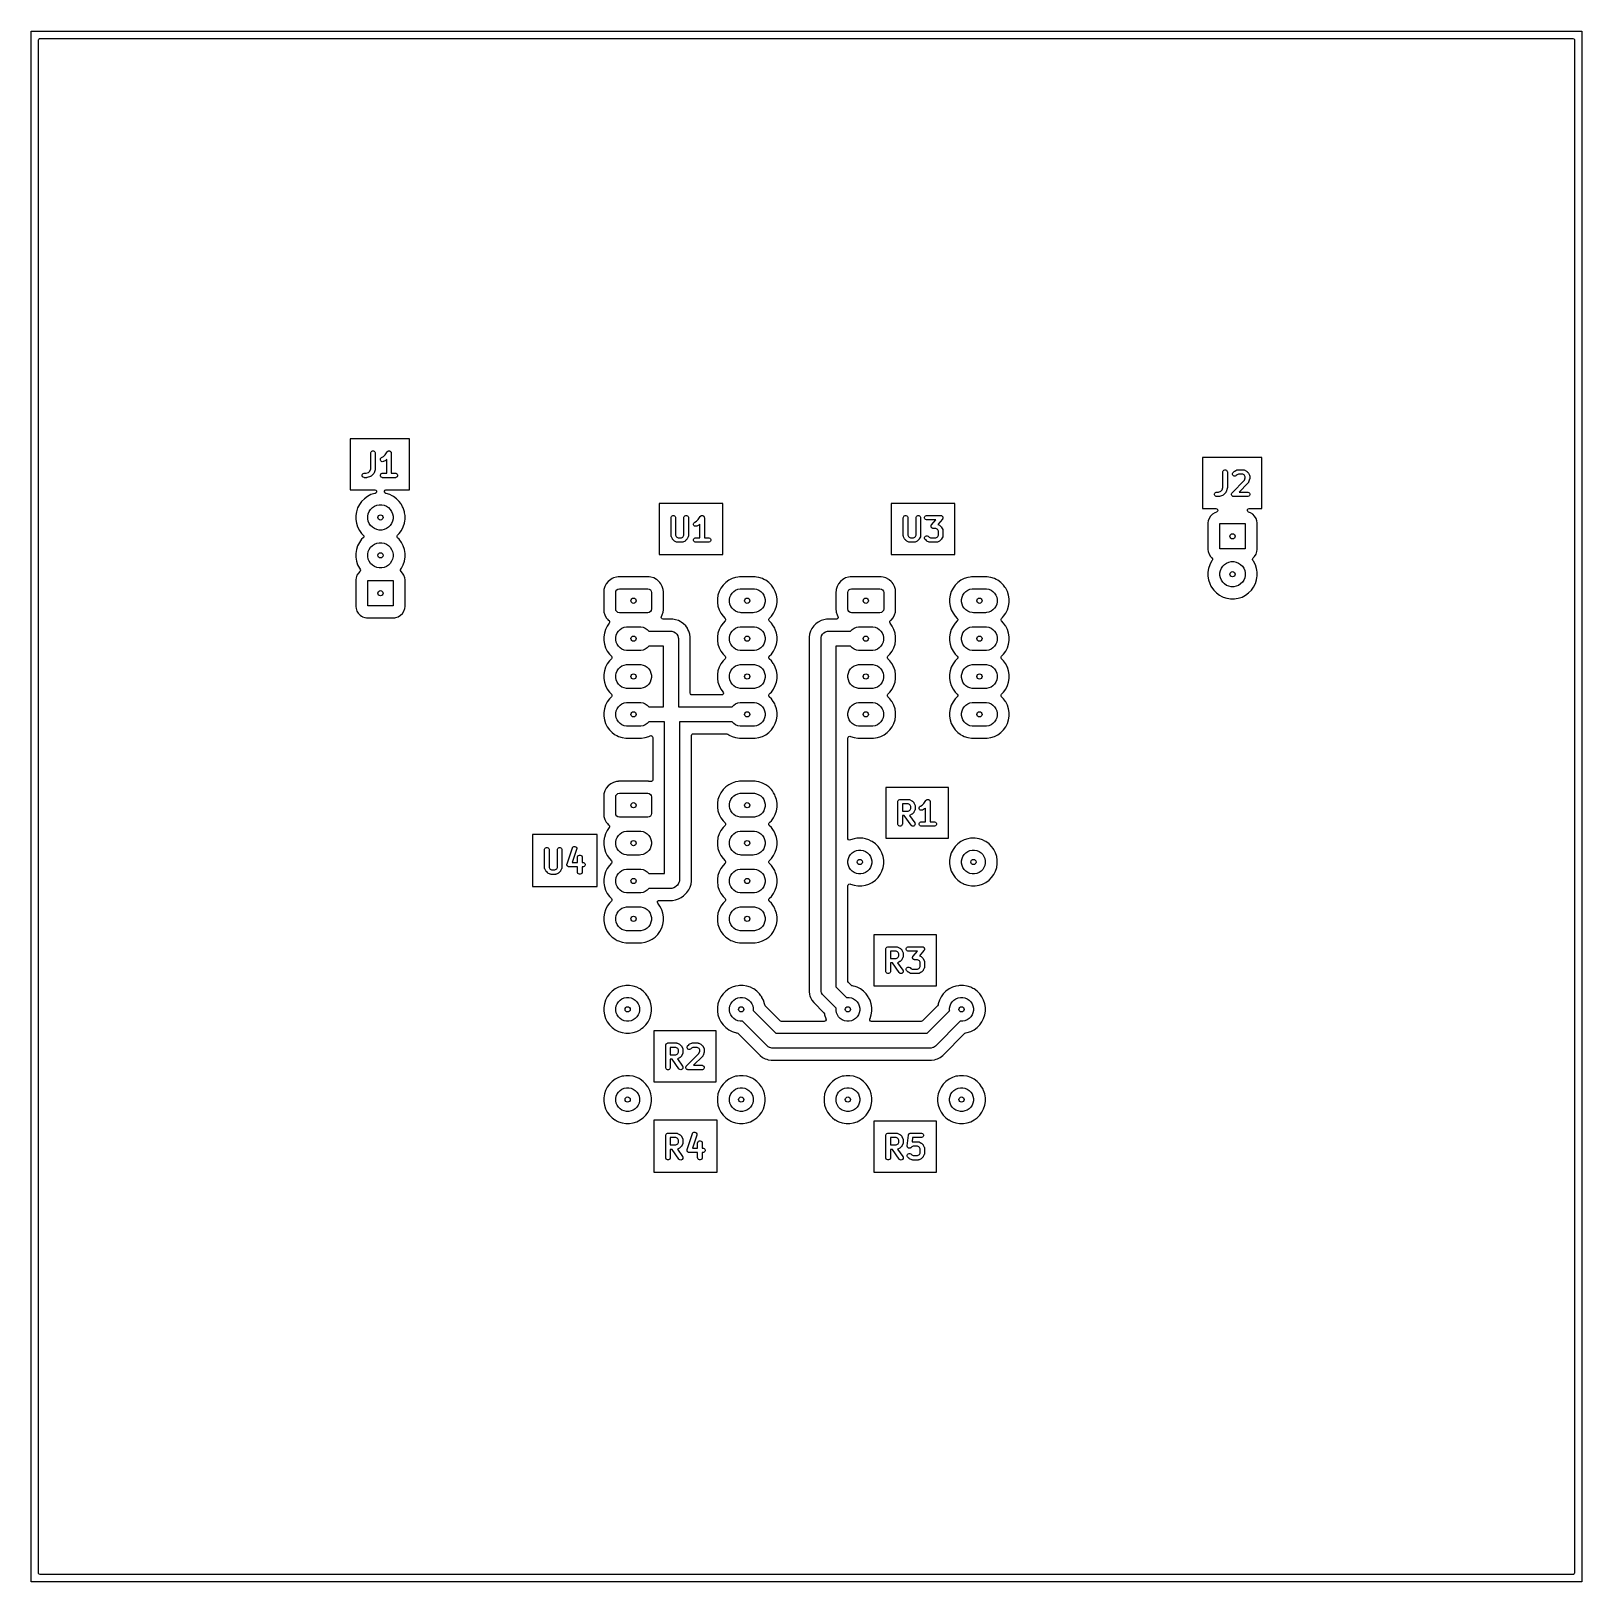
# Model space of a CAD drawing. Extents: x 20 to 124, y -124 to -20.
import ezdxf

# ---------------------------------------------------------------- set-up
doc = ezdxf.new("R2010")
doc.units = 0
doc.layers.add('BLACK', color=7, linetype='CONTINUOUS')
doc.layers.add('WHITE', color=7, linetype='CONTINUOUS')

msp = doc.modelspace()

# ---------------------------------------------------------------- linework, layer by layer
at = {"layer": 'BLACK', "linetype": 'CONTINUOUS'}
for p, q in [((20.5005, -20.6245), (20.520185, -20.557461)), ((20.5005, -50.758053), (20.5005, -20.6245)), ((20.520185, -20.557461), (20.572989, -20.511706)), ((20.572989, -20.511706), (20.6245, -20.5005)), ((20.6245, -20.5005), (123.3755, -20.5005)), ((123.3755, -20.5005), (123.442539, -20.520185)), ((123.442539, -20.520185), (123.488294, -20.572989)), ((123.488294, -20.572989), (123.4995, -20.6245)), ((123.4995, -20.6245), (123.4995, -123.3755)), ((45.3855, -47.342484), (41.403071, -47.342484)), ((41.403071, -47.342484), (41.403071, -50.758053)), ((45.3855, -50.758053), (45.3855, -47.342484)), ((42.78, -48.300828), (42.782882, -48.271564)), ((42.78, -49.347916), (42.78, -48.300828)), ((42.782882, -48.271564), (42.80528, -48.217492)), ((42.80528, -48.217492), (42.846664, -48.176108)), ((42.846664, -48.176108), (42.900736, -48.15371)), ((42.900736, -48.15371), (42.959264, -48.15371)), ((42.959264, -48.15371), (43.013336, -48.176108)), ((43.013336, -48.176108), (43.05472, -48.217492)), ((43.05472, -48.217492), (43.077118, -48.271564)), ((43.077118, -48.271564), (43.08, -48.300828)), ((43.08, -48.300828), (43.08, -49.372257)), ((43.424035, -48.710639), (43.442542, -48.655116)), ((43.428184, -48.769019), (43.424035, -48.710639)), ((43.454358, -48.821368), (43.428184, -48.769019)), ((43.442542, -48.655116), (43.480889, -48.610901)), ((43.498573, -48.859715), (43.454358, -48.821368)), ((43.480889, -48.610901), (43.505775, -48.595236)), ((43.554096, -48.878222), (43.498573, -48.859715)), ((43.505775, -48.595236), (43.62686, -48.534692)), ((43.612476, -48.874073), (43.554096, -48.878222)), ((43.639939, -48.863564), (43.612476, -48.874073)), ((43.62686, -48.534692), (43.742001, -48.419551)), ((43.782796, -48.792135), (43.639939, -48.863564)), ((43.742001, -48.419551), (43.876621, -48.217623)), ((43.795389, -48.784207), (43.782796, -48.792135)), ((43.799049, -48.782692), (43.795389, -48.784207)), ((43.803168, -48.77931), (43.799049, -48.782692)), ((43.807682, -48.77647), (43.803168, -48.77931)), ((43.810278, -48.773476), (43.807682, -48.77647)), ((43.82178, -48.764037), (43.810278, -48.773476)), ((43.851428, -48.734389), (43.82178, -48.764037)), ((43.851428, -49.650828), (43.851428, -48.734389)), ((43.876621, -48.217623), (43.876687, -48.217542)), ((43.876687, -48.217542), (43.876708, -48.217492)), ((43.876708, -48.217492), (43.876819, -48.21738)), ((43.876819, -48.21738), (43.895251, -48.194872)), ((43.895251, -48.194872), (43.907593, -48.186606)), ((43.907593, -48.186606), (43.918092, -48.176108)), ((43.918092, -48.176108), (43.931668, -48.170484)), ((43.931668, -48.170484), (43.943881, -48.162306)), ((43.943881, -48.162306), (43.958442, -48.159393)), ((43.958442, -48.159393), (43.972164, -48.15371)), ((43.972164, -48.15371), (43.986861, -48.15371)), ((43.986861, -48.15371), (44.001271, -48.150828)), ((44.001271, -48.150828), (44.015841, -48.15371)), ((44.015841, -48.15371), (44.030692, -48.15371)), ((44.030692, -48.15371), (44.044266, -48.159332)), ((44.044266, -48.159332), (44.058685, -48.162185)), ((44.058685, -48.162185), (44.071045, -48.170425)), ((44.071045, -48.170425), (44.084764, -48.176108)), ((44.084764, -48.176108), (44.095153, -48.186497)), ((44.095153, -48.186497), (44.107384, -48.194651)), ((44.107384, -48.194651), (44.115649, -48.206993)), ((44.115649, -48.206993), (44.126148, -48.217492)), ((44.126148, -48.217492), (44.131771, -48.231068)), ((44.131771, -48.231068), (44.13995, -48.243281)), ((44.13995, -48.243281), (44.142862, -48.257843)), ((44.142862, -48.257843), (44.148546, -48.271564)), ((44.148546, -48.271564), (44.151397, -48.300516)), ((44.151397, -48.300516), (44.151428, -48.30067)), ((44.151428, -48.30067), (44.151417, -48.300722)), ((44.151417, -48.300722), (44.151428, -48.300828)), ((44.151428, -48.300828), (44.151428, -49.650828)), ((102.527225, -48.608603), (98.543071, -48.608603)), ((98.543071, -48.608603), (98.543071, -52.023053)), ((102.527225, -52.023053), (102.527225, -48.608603)), ((42.211453, -49.771564), (42.233851, -49.717492)), ((42.211453, -49.830092), (42.211453, -49.771564)), ((42.233851, -49.884164), (42.211453, -49.830092)), ((42.233851, -49.717492), (42.275235, -49.676108)), ((42.275235, -49.925548), (42.233851, -49.884164)), ((42.275235, -49.676108), (42.329307, -49.65371)), ((42.329307, -49.65371), (42.358571, -49.650828)), ((42.358571, -49.650828), (42.477085, -49.650828)), ((42.477085, -49.650828), (42.634687, -49.598294)), ((42.763148, -49.871703), (42.548862, -49.943131)), ((42.634687, -49.598294), (42.727466, -49.505514)), ((42.727466, -49.505514), (42.78, -49.347916)), ((42.789999, -49.859715), (42.763148, -49.871703)), ((42.79407, -49.856183), (42.789999, -49.859715)), ((42.79905, -49.854121), (42.79407, -49.856183)), ((42.82178, -49.835466), (42.79905, -49.854121)), ((42.964637, -49.692608), (42.82178, -49.835466)), ((42.983292, -49.669877), (42.964637, -49.692608)), ((42.985354, -49.664897), (42.983292, -49.669877)), ((42.988885, -49.660827), (42.985354, -49.664897)), ((43.000873, -49.633977), (42.988885, -49.660827)), ((43.072302, -49.419692), (43.000873, -49.633977)), ((43.075601, -49.405182), (43.072302, -49.419692)), ((43.077118, -49.401521), (43.075601, -49.405182)), ((43.07764, -49.396212), (43.077118, -49.401521)), ((43.078822, -49.391018), (43.07764, -49.396212)), ((43.08, -49.372257), (43.078541, -49.387068)), ((43.078541, -49.387068), (43.078822, -49.391018)), ((43.425739, -49.771564), (43.448137, -49.717492)), ((43.425739, -49.830092), (43.425739, -49.771564)), ((43.448137, -49.884164), (43.425739, -49.830092)), ((43.448137, -49.717492), (43.489521, -49.676108)), ((43.489521, -49.925548), (43.448137, -49.884164)), ((43.489521, -49.676108), (43.543593, -49.65371)), ((43.543593, -49.65371), (43.572857, -49.650828)), ((43.572857, -49.650828), (43.851428, -49.650828)), ((44.151428, -49.650828), (44.43, -49.650828)), ((44.43, -49.650828), (44.459264, -49.65371)), ((44.459264, -49.65371), (44.513336, -49.676108)), ((44.513336, -49.676108), (44.55472, -49.717492)), ((44.55472, -49.884164), (44.513336, -49.925548)), ((44.55472, -49.717492), (44.577118, -49.771564)), ((44.577118, -49.830092), (44.55472, -49.884164)), ((44.577118, -49.771564), (44.577118, -49.830092)), ((99.92, -49.565828), (99.922882, -49.536564)), ((99.92, -50.612916), (99.92, -49.565828)), ((99.922882, -49.536564), (99.94528, -49.482492)), ((99.94528, -49.482492), (99.986664, -49.441108)), ((99.986664, -49.441108), (100.040736, -49.41871)), ((100.040736, -49.41871), (100.099264, -49.41871)), ((100.099264, -49.41871), (100.153336, -49.441108)), ((100.153336, -49.441108), (100.19472, -49.482492)), ((100.19472, -49.482492), (100.217118, -49.536564)), ((100.217118, -49.536564), (100.22, -49.565828)), ((100.22, -49.565828), (100.22, -50.637257)), ((100.565739, -49.679422), (100.588136, -49.62535)), ((100.565739, -49.737948), (100.565739, -49.679422)), ((100.588136, -49.79202), (100.565739, -49.737948)), ((100.588136, -49.62535), (100.606791, -49.602619)), ((100.629522, -49.833406), (100.588136, -49.79202)), ((100.606791, -49.602619), (100.678219, -49.531191)), ((100.683594, -49.855803), (100.629522, -49.833406)), ((100.678219, -49.531191), (100.689721, -49.52175)), ((100.74212, -49.855803), (100.683594, -49.855803)), ((100.689721, -49.52175), (100.692317, -49.518758)), ((100.692317, -49.518758), (100.696826, -49.515919)), ((100.696826, -49.515919), (100.700949, -49.512536)), ((100.700949, -49.512536), (100.704611, -49.511019)), ((100.704611, -49.511019), (100.717203, -49.503093)), ((100.717203, -49.503093), (100.860061, -49.431664)), ((100.796192, -49.833406), (100.74212, -49.855803)), ((100.818923, -49.814751), (100.796192, -49.833406)), ((100.873139, -49.760535), (100.818923, -49.814751)), ((100.860061, -49.431664), (100.887524, -49.421154)), ((100.962553, -49.715828), (100.873139, -49.760535)), ((100.887524, -49.421154), (100.892901, -49.420771)), ((100.892901, -49.420771), (100.897879, -49.41871)), ((100.897879, -49.41871), (100.927143, -49.415828)), ((100.927143, -49.415828), (101.284285, -49.415828)), ((101.248875, -49.715828), (100.962553, -49.715828)), ((101.338289, -49.760535), (101.248875, -49.715828)), ((101.284285, -49.415828), (101.313549, -49.41871)), ((101.313549, -49.41871), (101.318526, -49.420771)), ((101.318526, -49.420771), (101.323904, -49.421154)), ((101.323904, -49.421154), (101.351367, -49.431664)), ((101.375293, -49.797539), (101.338289, -49.760535)), ((101.351367, -49.431664), (101.494225, -49.503093)), ((101.42, -49.886952), (101.375293, -49.797539)), ((101.42, -49.970059), (101.42, -49.886952)), ((101.494225, -49.503093), (101.506818, -49.51102)), ((101.506818, -49.51102), (101.510478, -49.512536)), ((101.510478, -49.512536), (101.514597, -49.515917)), ((101.514597, -49.515917), (101.519111, -49.518758)), ((101.519111, -49.518758), (101.521707, -49.521751)), ((101.521707, -49.521751), (101.533209, -49.531191)), ((101.533209, -49.531191), (101.604637, -49.602619)), ((101.604637, -49.602619), (101.614077, -49.614121)), ((101.614077, -49.614121), (101.61707, -49.616717)), ((101.61707, -49.616717), (101.619908, -49.621226)), ((101.619908, -49.621226), (101.623292, -49.625349)), ((101.623292, -49.625349), (101.624808, -49.629011)), ((101.624808, -49.629011), (101.632735, -49.641603)), ((101.632735, -49.641603), (101.704164, -49.784459)), ((101.704164, -49.784459), (101.714673, -49.811923)), ((101.714673, -49.811923), (101.715054, -49.817297)), ((101.715054, -49.817297), (101.717118, -49.822278)), ((101.717118, -49.822278), (101.72, -49.851542)), ((101.72, -49.851542), (101.72, -49.9944)), ((20.5005, -77.358053), (20.5005, -50.758053)), ((41.403071, -50.758053), (43.043769, -50.758053)), ((42.329307, -49.947946), (42.275235, -49.925548)), ((42.358571, -49.950828), (42.329307, -49.947946)), ((42.501428, -49.950828), (42.358571, -49.950828)), ((42.516233, -49.949369), (42.501428, -49.950828)), ((42.520188, -49.949651), (42.516233, -49.949369)), ((42.525389, -49.948468), (42.520188, -49.949651)), ((42.530692, -49.947946), (42.525389, -49.948468)), ((42.534349, -49.94643), (42.530692, -49.947946)), ((42.548862, -49.943131), (42.534349, -49.94643)), ((43.043769, -50.758053), (43.110808, -50.777738)), ((43.110808, -50.777738), (43.156563, -50.830542)), ((43.166507, -50.8997), (43.137482, -50.963256)), ((43.156563, -50.830542), (43.166507, -50.8997)), ((43.543593, -49.947946), (43.489521, -49.925548)), ((43.572857, -49.950828), (43.543593, -49.947946)), ((44.43, -49.950828), (43.572857, -49.950828)), ((43.696767, -50.915285), (43.697765, -50.845423)), ((43.733698, -50.974597), (43.696767, -50.915285)), ((43.697765, -50.845423), (43.736375, -50.78719)), ((43.736375, -50.78719), (43.800338, -50.759076)), ((43.800338, -50.759076), (43.816231, -50.758053)), ((43.816231, -50.758053), (45.3855, -50.758053)), ((44.459264, -49.947946), (44.43, -49.950828)), ((44.513336, -49.925548), (44.459264, -49.947946)), ((99.373851, -50.982492), (99.415235, -50.941108)), ((99.415235, -50.941108), (99.469307, -50.91871)), ((99.469307, -50.91871), (99.498571, -50.915828)), ((99.498571, -50.915828), (99.617085, -50.915828)), ((99.617085, -50.915828), (99.774687, -50.863294)), ((99.774687, -50.863294), (99.867466, -50.770514)), ((99.867466, -50.770514), (99.92, -50.612916)), ((100.104637, -50.957608), (99.96178, -51.100466)), ((100.123292, -50.934877), (100.104637, -50.957608)), ((100.125354, -50.929897), (100.123292, -50.934877)), ((100.128885, -50.925827), (100.125354, -50.929897)), ((100.140873, -50.898977), (100.128885, -50.925827)), ((100.212302, -50.684692), (100.140873, -50.898977)), ((100.215601, -50.670182), (100.212302, -50.684692)), ((100.217118, -50.666521), (100.215601, -50.670182)), ((100.21764, -50.661212), (100.217118, -50.666521)), ((100.218822, -50.656018), (100.21764, -50.661212)), ((100.22, -50.637257), (100.218541, -50.652068)), ((100.218541, -50.652068), (100.218822, -50.656018)), ((100.516707, -50.982493), (100.535362, -50.959762)), ((100.535362, -50.959762), (101.367466, -50.127657)), ((101.604637, -50.314751), (101.00356, -50.915828)), ((101.00356, -50.915828), (101.57, -50.915828)), ((101.367466, -50.127657), (101.42, -49.970059)), ((101.57, -50.915828), (101.599264, -50.91871)), ((101.599264, -50.91871), (101.653336, -50.941108)), ((101.623292, -50.292021), (101.604637, -50.314751)), ((101.625355, -50.287039), (101.623292, -50.292021)), ((101.628885, -50.28297), (101.625355, -50.287039)), ((101.640873, -50.25612), (101.628885, -50.28297)), ((101.712302, -50.041835), (101.640873, -50.25612)), ((101.653336, -50.941108), (101.69472, -50.982492)), ((101.715601, -50.027325), (101.712302, -50.041835)), ((101.717118, -50.023664), (101.715601, -50.027325)), ((101.71764, -50.018355), (101.717118, -50.023664)), ((101.718822, -50.013161), (101.71764, -50.018355)), ((101.72, -49.9944), (101.718541, -50.009211)), ((101.718541, -50.009211), (101.718822, -50.013161)), ((41.900422, -51.983923), (41.82014, -52.231006)), ((42.018368, -51.752445), (41.900422, -51.983923)), ((42.171066, -51.542274), (42.018368, -51.752445)), ((42.171071, -51.542268), (42.171066, -51.542274)), ((42.354768, -51.358571), (42.171071, -51.542268)), ((42.354774, -51.358566), (42.354768, -51.358571)), ((42.564945, -51.205868), (42.354774, -51.358566)), ((42.796423, -51.087922), (42.564945, -51.205868)), ((42.772941, -52.078266), (42.890766, -51.960441)), ((43.043506, -51.007639), (42.796423, -51.087922)), ((42.890766, -51.960441), (43.029313, -51.867867)), ((43.029313, -51.867867), (43.183258, -51.804101)), ((43.063167, -51.004526), (43.043506, -51.007639)), ((43.078704, -51.00103), (43.063167, -51.004526)), ((43.137482, -50.963256), (43.078704, -51.00103)), ((43.183258, -51.804101), (43.346685, -51.771593)), ((43.346685, -51.771593), (43.513315, -51.771593)), ((43.513315, -51.771593), (43.676742, -51.804101)), ((43.676742, -51.804101), (43.830687, -51.867867)), ((43.796833, -51.004526), (43.733698, -50.974597)), ((43.816493, -51.007639), (43.796833, -51.004526)), ((44.063576, -51.087922), (43.816493, -51.007639)), ((43.830687, -51.867867), (43.969234, -51.960441)), ((43.969234, -51.960441), (44.087059, -52.078266)), ((44.222764, -51.169034), (44.063576, -51.087922)), ((44.295051, -51.205866), (44.222764, -51.169034)), ((44.505229, -51.358569), (44.295051, -51.205866)), ((44.688931, -51.542271), (44.505229, -51.358569)), ((44.787169, -51.677484), (44.688931, -51.542271)), ((44.802807, -51.699008), (44.787169, -51.677484)), ((44.802809, -51.69901), (44.802807, -51.699008)), ((44.836675, -51.745623), (44.802809, -51.69901)), ((44.841634, -51.752449), (44.836675, -51.745623)), ((44.916787, -51.899945), (44.841634, -51.752449)), ((44.959577, -51.983923), (44.916787, -51.899945)), ((44.959577, -51.983925), (44.959577, -51.983923)), ((44.959579, -51.983928), (44.959577, -51.983925)), ((45.03986, -52.231007), (44.959579, -51.983928)), ((66.384786, -51.677484), (62.114917, -51.677484)), ((62.114917, -51.677484), (62.114917, -55.093053)), ((66.384786, -55.093053), (66.384786, -51.677484)), ((81.956511, -51.678687), (77.684917, -51.678687)), ((77.684917, -51.678687), (77.684917, -55.093053)), ((81.956511, -52.023053), (81.956511, -51.678687)), ((99.351453, -51.036564), (99.373851, -50.982492)), ((99.351453, -51.095092), (99.351453, -51.036564)), ((99.373851, -51.149164), (99.351453, -51.095092)), ((99.415235, -51.190548), (99.373851, -51.149164)), ((99.469307, -51.212946), (99.415235, -51.190548)), ((99.498571, -51.215828), (99.469307, -51.212946)), ((99.641428, -51.215828), (99.498571, -51.215828)), ((99.656233, -51.214369), (99.641428, -51.215828)), ((99.660188, -51.214651), (99.656233, -51.214369)), ((99.665389, -51.213468), (99.660188, -51.214651)), ((99.670692, -51.212946), (99.665389, -51.213468)), ((99.674349, -51.21143), (99.670692, -51.212946)), ((99.688862, -51.208131), (99.674349, -51.21143)), ((99.903148, -51.136703), (99.688862, -51.208131)), ((99.929999, -51.124715), (99.903148, -51.136703)), ((99.93407, -51.121183), (99.929999, -51.124715)), ((99.93905, -51.119121), (99.93407, -51.121183)), ((99.96178, -51.100466), (99.93905, -51.119121)), ((100.49431, -51.036565), (100.516707, -50.982493)), ((100.49431, -51.095091), (100.49431, -51.036565)), ((100.516707, -51.149163), (100.49431, -51.095091)), ((100.558093, -51.190549), (100.516707, -51.149163)), ((100.589767, -51.203668), (100.558093, -51.190549)), ((100.612164, -51.212946), (100.589767, -51.203668)), ((100.641428, -51.215828), (100.612164, -51.212946)), ((101.57, -51.215828), (100.641428, -51.215828)), ((101.599264, -51.212946), (101.57, -51.215828)), ((101.653336, -51.190548), (101.599264, -51.212946)), ((101.69472, -51.149164), (101.653336, -51.190548)), ((101.69472, -50.982492), (101.717118, -51.036564)), ((101.717118, -51.095092), (101.69472, -51.149164)), ((101.717118, -51.036564), (101.717118, -51.095092)), ((41.82014, -52.231006), (41.7795, -52.487597)), ((41.7795, -52.487597), (41.7795, -52.747402)), ((41.7795, -52.747402), (41.82014, -53.003993)), ((41.82014, -53.003993), (41.900422, -53.251076)), ((42.584093, -52.534185), (42.616601, -52.370758)), ((42.584093, -52.700815), (42.584093, -52.534185)), ((42.616601, -52.864242), (42.584093, -52.700815)), ((42.616601, -52.370758), (42.680367, -52.216813)), ((42.680367, -53.018187), (42.616601, -52.864242)), ((42.680367, -52.216813), (42.772941, -52.078266)), ((42.772941, -53.156734), (42.680367, -53.018187)), ((44.087059, -52.078266), (44.179633, -52.216813)), ((44.179633, -53.018187), (44.087059, -53.156734)), ((44.179633, -52.216813), (44.243399, -52.370758)), ((44.243399, -52.864242), (44.179633, -53.018187)), ((44.243399, -52.370758), (44.275907, -52.534185)), ((44.275907, -52.700815), (44.243399, -52.864242)), ((44.275907, -52.534185), (44.275907, -52.700815)), ((44.959579, -53.251072), (45.03986, -53.003993)), ((45.05185, -52.30671), (45.03986, -52.231007)), ((45.03986, -53.003993), (45.063736, -52.853245)), ((45.0805, -52.487597), (45.05185, -52.30671)), ((45.063736, -52.853245), (45.0805, -52.747402)), ((45.0805, -52.747402), (45.0805, -52.487597)), ((62.922142, -52.635828), (62.925024, -52.606564)), ((62.922142, -53.850114), (62.922142, -52.635828)), ((62.925024, -52.606564), (62.947422, -52.552492)), ((62.947422, -52.552492), (62.988806, -52.511108)), ((62.988806, -52.511108), (63.042878, -52.48871)), ((63.042878, -52.48871), (63.101406, -52.48871)), ((63.101406, -52.48871), (63.155478, -52.511108)), ((63.155478, -52.511108), (63.196862, -52.552492)), ((63.196862, -52.552492), (63.21926, -52.606564)), ((63.21926, -52.606564), (63.222142, -52.635828)), ((63.222142, -52.635828), (63.222142, -53.814703)), ((63.779285, -52.635828), (63.782167, -52.606564)), ((63.779285, -53.814704), (63.779285, -52.635828)), ((63.782167, -52.606564), (63.804565, -52.552492)), ((63.804565, -52.552492), (63.845949, -52.511108)), ((63.845949, -52.511108), (63.900021, -52.48871)), ((63.900021, -52.48871), (63.958549, -52.48871)), ((63.958549, -52.48871), (64.012621, -52.511108)), ((64.012621, -52.511108), (64.054005, -52.552492)), ((64.054005, -52.552492), (64.076403, -52.606564)), ((64.076403, -52.606564), (64.079285, -52.635828)), ((64.079285, -52.635828), (64.079285, -53.850114)), ((64.423321, -53.045639), (64.441828, -52.990116)), ((64.441828, -52.990116), (64.480175, -52.945901)), ((64.480175, -52.945901), (64.505061, -52.930236)), ((64.505061, -52.930236), (64.626146, -52.869692)), ((64.626146, -52.869692), (64.741287, -52.754551)), ((64.741287, -52.754551), (64.875907, -52.552623)), ((64.875907, -52.552623), (64.875973, -52.552542)), ((64.875973, -52.552542), (64.875994, -52.552492)), ((64.875994, -52.552492), (64.876105, -52.55238)), ((64.876105, -52.55238), (64.894537, -52.529872)), ((64.894537, -52.529872), (64.906879, -52.521606)), ((64.906879, -52.521606), (64.917378, -52.511108)), ((64.917378, -52.511108), (64.930954, -52.505484)), ((64.930954, -52.505484), (64.943167, -52.497306)), ((64.943167, -52.497306), (64.957728, -52.494393)), ((64.957728, -52.494393), (64.97145, -52.48871)), ((64.97145, -52.48871), (64.986147, -52.48871)), ((64.986147, -52.48871), (65.000557, -52.485828)), ((65.000557, -52.485828), (65.015127, -52.48871)), ((65.015127, -52.48871), (65.029978, -52.48871)), ((65.029978, -52.48871), (65.043552, -52.494332)), ((65.043552, -52.494332), (65.057971, -52.497185)), ((65.057971, -52.497185), (65.070331, -52.505425)), ((65.070331, -52.505425), (65.08405, -52.511108)), ((65.08405, -52.511108), (65.094439, -52.521497)), ((65.094439, -52.521497), (65.10667, -52.529651)), ((65.10667, -52.529651), (65.114935, -52.541993)), ((65.114935, -52.541993), (65.125434, -52.552492)), ((65.125434, -52.552492), (65.131057, -52.566068)), ((65.131057, -52.566068), (65.139236, -52.578281)), ((65.139236, -52.578281), (65.142148, -52.592843)), ((65.142148, -52.592843), (65.147832, -52.606564)), ((65.147832, -52.606564), (65.150683, -52.635516)), ((65.150683, -52.635516), (65.150714, -52.63567)), ((65.150714, -52.63567), (65.150703, -52.635722)), ((65.150703, -52.635722), (65.150714, -52.635828)), ((65.150714, -52.635828), (65.150714, -53.985828)), ((78.492142, -52.635828), (78.495024, -52.606564)), ((78.492142, -53.850114), (78.492142, -52.635828)), ((78.495024, -52.606564), (78.517422, -52.552492)), ((78.517422, -52.552492), (78.558806, -52.511108)), ((78.558806, -52.511108), (78.612878, -52.48871)), ((78.612878, -52.48871), (78.671406, -52.48871)), ((78.671406, -52.48871), (78.725478, -52.511108)), ((78.725478, -52.511108), (78.766862, -52.552492)), ((78.766862, -52.552492), (78.78926, -52.606564)), ((78.78926, -52.606564), (78.792142, -52.635828)), ((78.792142, -52.635828), (78.792142, -53.814703)), ((79.349285, -52.635828), (79.352167, -52.606564)), ((79.349285, -53.814704), (79.349285, -52.635828)), ((79.352167, -52.606564), (79.374565, -52.552492)), ((79.374565, -52.552492), (79.415949, -52.511108)), ((79.415949, -52.511108), (79.470021, -52.48871)), ((79.470021, -52.48871), (79.528549, -52.48871)), ((79.528549, -52.48871), (79.582621, -52.511108)), ((79.582621, -52.511108), (79.624005, -52.552492)), ((79.624005, -52.552492), (79.646403, -52.606564)), ((79.646403, -52.606564), (79.649285, -52.635828)), ((79.649285, -52.635828), (79.649285, -53.850114)), ((79.923596, -52.606564), (79.945994, -52.552492)), ((79.923596, -52.665092), (79.923596, -52.606564)), ((79.945994, -52.719164), (79.923596, -52.665092)), ((79.945994, -52.552492), (79.987378, -52.511108)), ((79.987378, -52.760548), (79.945994, -52.719164)), ((79.987378, -52.511108), (80.04145, -52.48871)), ((80.04145, -52.782946), (79.987378, -52.760548)), ((80.04145, -52.48871), (80.070714, -52.485828)), ((80.070714, -52.785828), (80.04145, -52.782946)), ((80.070714, -52.485828), (80.999286, -52.485828)), ((80.668721, -52.785828), (80.070714, -52.785828)), ((80.386399, -53.108481), (80.668721, -52.785828)), ((81.112172, -52.734604), (80.805238, -53.085386)), ((80.999286, -52.485828), (81.014763, -52.487352)), ((81.014763, -52.487352), (81.018698, -52.48709)), ((81.018698, -52.48709), (81.021408, -52.488006)), ((81.021408, -52.488006), (81.02855, -52.48871)), ((81.02855, -52.48871), (81.051064, -52.498036)), ((81.051064, -52.498036), (81.07414, -52.50584)), ((81.07414, -52.50584), (81.077947, -52.509171)), ((81.077947, -52.509171), (81.082622, -52.511108)), ((81.082622, -52.511108), (81.099851, -52.528337)), ((81.099851, -52.528337), (81.118187, -52.544381)), ((81.121215, -52.721954), (81.112172, -52.734604)), ((81.118187, -52.544381), (81.120429, -52.548915)), ((81.120429, -52.548915), (81.124006, -52.552492)), ((81.124006, -52.719164), (81.121215, -52.721954)), ((81.124006, -52.552492), (81.133332, -52.575008)), ((81.125101, -52.716519), (81.124006, -52.719164)), ((81.129274, -52.710683), (81.125101, -52.716519)), ((81.137079, -52.687603), (81.129274, -52.710683)), ((81.133332, -52.575008), (81.144131, -52.596844)), ((81.146404, -52.665092), (81.137079, -52.687603)), ((81.144131, -52.596844), (81.144467, -52.601888)), ((81.144467, -52.601888), (81.146404, -52.606564)), ((81.146404, -52.606564), (81.146404, -52.630939)), ((81.146404, -52.630939), (81.148024, -52.65524)), ((81.148024, -52.65524), (81.146404, -52.66003)), ((81.146404, -52.66003), (81.146404, -52.665092)), ((81.956511, -55.093053), (81.956511, -52.023053)), ((98.543071, -52.023053), (99.451313, -52.023053)), ((98.93463, -52.85325), (98.9195, -52.987539)), ((98.9195, -52.987539), (98.9195, -54.77746)), ((98.934631, -52.853245), (98.93463, -52.85325)), ((98.994211, -52.682976), (98.934631, -52.853245)), ((99.090184, -52.530237), (98.994211, -52.682976)), ((99.217737, -52.402684), (99.090184, -52.530237)), ((99.370478, -52.30671), (99.217737, -52.402684)), ((99.492267, -52.264095), (99.370478, -52.30671)), ((99.451313, -52.023053), (99.518352, -52.042738)), ((99.545026, -52.228256), (99.492267, -52.264095)), ((99.518352, -52.042738), (99.564107, -52.095542)), ((99.574051, -52.1647), (99.545026, -52.228256)), ((99.564107, -52.095542), (99.574051, -52.1647)), ((99.72, -54.7325), (99.72, -53.0325)), ((99.72, -53.0325), (101.42, -53.0325)), ((101.42, -53.0325), (101.42, -54.7325)), ((101.565209, -52.15842), (101.578665, -52.089859)), ((101.590956, -52.223373), (101.565209, -52.15842)), ((101.578665, -52.089859), (101.627052, -52.039456)), ((101.647733, -52.264095), (101.590956, -52.223373)), ((101.627052, -52.039456), (101.688687, -52.023053)), ((101.769521, -52.30671), (101.647733, -52.264095)), ((101.688687, -52.023053), (102.527225, -52.023053)), ((101.922262, -52.402684), (101.769521, -52.30671)), ((102.049816, -52.530238), (101.922262, -52.402684)), ((102.145789, -52.682978), (102.049816, -52.530238)), ((102.205368, -52.853245), (102.145789, -52.682978)), ((102.2205, -52.987546), (102.205368, -52.853245)), ((102.2205, -54.777454), (102.2205, -52.987546)), ((41.900422, -53.251076), (42.018368, -53.482554)), ((42.018368, -53.482554), (42.171066, -53.692725)), ((42.171066, -53.692725), (42.171071, -53.692731)), ((42.171071, -53.692731), (42.278159, -53.799819)), ((42.278159, -53.975181), (42.171071, -54.082268)), ((42.278159, -53.799819), (42.311644, -53.861142)), ((42.30666, -53.930834), (42.278159, -53.975181)), ((42.311644, -53.861142), (42.30666, -53.930834)), ((42.890766, -53.274559), (42.772941, -53.156734)), ((43.029313, -53.367133), (42.890766, -53.274559)), ((43.183258, -53.430899), (43.029313, -53.367133)), ((43.346685, -53.463407), (43.183258, -53.430899)), ((43.513315, -53.463407), (43.346685, -53.463407)), ((43.676742, -53.430899), (43.513315, -53.463407)), ((43.830687, -53.367133), (43.676742, -53.430899)), ((43.969234, -53.274559), (43.830687, -53.367133)), ((44.087059, -53.156734), (43.969234, -53.274559)), ((44.548356, -53.913858), (44.55334, -53.844166)), ((44.581841, -53.975181), (44.548356, -53.913858)), ((44.55334, -53.844166), (44.581841, -53.799819)), ((44.581841, -53.799819), (44.688931, -53.692729)), ((44.688931, -54.082271), (44.581841, -53.975181)), ((44.688931, -53.692729), (44.841634, -53.482551)), ((44.841634, -53.482551), (44.959579, -53.251072)), ((62.925024, -53.879378), (62.922142, -53.850114)), ((62.927087, -53.884358), (62.925024, -53.879378)), ((62.927469, -53.889733), (62.927087, -53.884358)), ((62.937978, -53.917196), (62.927469, -53.889733)), ((63.009407, -54.060053), (62.937978, -53.917196)), ((63.017334, -54.072646), (63.009407, -54.060053)), ((63.01885, -54.076306), (63.017334, -54.072646)), ((63.022231, -54.080425), (63.01885, -54.076306)), ((63.222142, -53.814703), (63.266849, -53.904117)), ((63.266849, -53.904117), (63.303853, -53.941121)), ((63.303853, -53.941121), (63.393267, -53.985828)), ((63.393267, -53.985828), (63.608161, -53.985828)), ((63.608161, -53.985828), (63.697573, -53.941122)), ((63.697573, -53.941122), (63.734578, -53.904117)), ((63.734578, -53.904117), (63.779285, -53.814704)), ((63.982578, -54.076306), (63.979194, -54.080428)), ((63.984094, -54.072644), (63.982578, -54.076306)), ((63.992021, -54.060053), (63.984094, -54.072644)), ((64.063449, -53.917195), (63.992021, -54.060053)), ((64.073959, -53.889732), (64.063449, -53.917195)), ((64.07434, -53.884356), (64.073959, -53.889732)), ((64.076403, -53.879378), (64.07434, -53.884356)), ((64.079285, -53.850114), (64.076403, -53.879378)), ((64.42747, -53.104019), (64.423321, -53.045639)), ((64.425025, -54.106564), (64.447423, -54.052492)), ((64.453644, -53.156368), (64.42747, -53.104019)), ((64.447423, -54.052492), (64.488807, -54.011108)), ((64.497859, -53.194715), (64.453644, -53.156368)), ((64.488807, -54.011108), (64.542879, -53.98871)), ((64.553382, -53.213222), (64.497859, -53.194715)), ((64.542879, -53.98871), (64.572143, -53.985828)), ((64.611762, -53.209073), (64.553382, -53.213222)), ((64.572143, -53.985828), (64.850714, -53.985828)), ((64.639225, -53.198564), (64.611762, -53.209073)), ((64.782082, -53.127135), (64.639225, -53.198564)), ((64.794675, -53.119207), (64.782082, -53.127135)), ((64.798335, -53.117692), (64.794675, -53.119207)), ((64.802454, -53.11431), (64.798335, -53.117692)), ((64.806968, -53.11147), (64.802454, -53.11431)), ((64.809564, -53.108476), (64.806968, -53.11147)), ((64.821066, -53.099037), (64.809564, -53.108476)), ((64.850714, -53.069389), (64.821066, -53.099037)), ((64.850714, -53.985828), (64.850714, -53.069389)), ((65.150714, -53.985828), (65.429286, -53.985828)), ((65.429286, -53.985828), (65.45855, -53.98871)), ((65.45855, -53.98871), (65.512622, -54.011108)), ((65.512622, -54.011108), (65.554006, -54.052492)), ((65.554006, -54.052492), (65.576404, -54.106564)), ((78.495024, -53.879378), (78.492142, -53.850114)), ((78.497087, -53.884358), (78.495024, -53.879378)), ((78.497469, -53.889733), (78.497087, -53.884358)), ((78.507978, -53.917196), (78.497469, -53.889733)), ((78.579407, -54.060053), (78.507978, -53.917196)), ((78.587334, -54.072646), (78.579407, -54.060053)), ((78.58885, -54.076306), (78.587334, -54.072646)), ((78.592231, -54.080425), (78.58885, -54.076306)), ((78.792142, -53.814703), (78.836849, -53.904117)), ((78.836849, -53.904117), (78.873853, -53.941121)), ((78.873853, -53.941121), (78.963267, -53.985828)), ((78.963267, -53.985828), (79.178161, -53.985828)), ((79.178161, -53.985828), (79.267573, -53.941122)), ((79.267573, -53.941122), (79.304578, -53.904117)), ((79.304578, -53.904117), (79.349285, -53.814704)), ((79.552578, -54.076306), (79.549194, -54.080428)), ((79.554094, -54.072644), (79.552578, -54.076306)), ((79.562021, -54.060053), (79.554094, -54.072644)), ((79.633449, -53.917195), (79.562021, -54.060053)), ((79.643959, -53.889732), (79.633449, -53.917195)), ((79.64434, -53.884356), (79.643959, -53.889732)), ((79.646403, -53.879378), (79.64434, -53.884356)), ((79.649285, -53.850114), (79.646403, -53.879378)), ((79.923596, -53.963708), (79.945993, -53.909636)), ((79.923596, -54.022234), (79.923596, -53.963708)), ((79.945993, -54.076306), (79.923596, -54.022234)), ((79.945993, -53.909636), (79.987379, -53.86825)), ((79.964648, -54.099037), (79.945993, -54.076306)), ((79.987379, -53.86825), (80.041451, -53.845853)), ((80.041451, -53.845853), (80.099977, -53.845853)), ((80.099977, -53.845853), (80.154049, -53.86825)), ((80.154049, -53.86825), (80.17678, -53.886905)), ((80.17678, -53.886905), (80.230996, -53.941121)), ((80.230996, -53.941121), (80.32041, -53.985828)), ((80.32041, -53.985828), (80.678162, -53.985828)), ((80.350547, -53.187845), (80.352168, -53.183052)), ((80.352168, -53.212154), (80.350547, -53.187845)), ((80.352168, -53.177993), (80.361491, -53.155484)), ((80.352168, -53.183052), (80.352168, -53.177993)), ((80.352168, -53.236521), (80.352168, -53.212154)), ((80.354104, -53.241196), (80.352168, -53.236521)), ((80.354441, -53.246241), (80.354104, -53.241196)), ((80.365239, -53.268076), (80.354441, -53.246241)), ((80.361491, -53.155484), (80.369298, -53.132403)), ((80.374566, -53.290593), (80.365239, -53.268076)), ((80.369298, -53.132403), (80.373469, -53.126566)), ((80.373469, -53.126566), (80.374566, -53.123921)), ((80.374566, -53.123921), (80.377355, -53.121131)), ((80.378142, -53.294169), (80.374566, -53.290593)), ((80.377355, -53.121131), (80.386399, -53.108481)), ((80.380385, -53.298704), (80.378142, -53.294169)), ((80.39872, -53.314747), (80.380385, -53.298704)), ((80.41595, -53.331977), (80.39872, -53.314747)), ((80.420624, -53.333913), (80.41595, -53.331977)), ((80.424432, -53.337245), (80.420624, -53.333913)), ((80.447513, -53.345051), (80.424432, -53.337245)), ((80.470022, -53.354375), (80.447513, -53.345051)), ((80.477159, -53.355077), (80.470022, -53.354375)), ((80.479874, -53.355996), (80.477159, -53.355077)), ((80.483813, -53.355733), (80.479874, -53.355996)), ((80.499286, -53.357257), (80.483813, -53.355733)), ((80.678162, -53.357257), (80.499286, -53.357257)), ((80.767575, -53.401963), (80.678162, -53.357257)), ((80.678162, -53.985828), (80.767575, -53.941121)), ((80.804578, -53.438967), (80.767575, -53.401963)), ((80.767575, -53.941121), (80.804578, -53.904117)), ((80.849286, -53.528381), (80.804578, -53.438967)), ((80.804578, -53.904117), (80.849286, -53.814703)), ((80.805238, -53.085386), (80.923511, -53.144521)), ((80.849286, -53.814703), (80.849286, -53.528381)), ((80.923511, -53.144521), (80.936105, -53.152449)), ((80.936105, -53.152449), (80.939765, -53.153965)), ((80.939765, -53.153965), (80.943885, -53.157346)), ((80.943885, -53.157346), (80.948396, -53.160186)), ((80.948396, -53.160186), (80.95099, -53.163177)), ((80.95099, -53.163177), (80.962496, -53.17262)), ((80.962496, -53.17262), (81.033924, -53.244049)), ((81.033924, -53.244049), (81.043362, -53.255549)), ((81.043362, -53.255549), (81.046356, -53.258146)), ((81.046356, -53.258146), (81.049196, -53.262658)), ((81.049196, -53.262658), (81.052578, -53.266779)), ((81.052578, -54.076306), (81.049196, -54.080426)), ((81.052578, -53.266779), (81.054093, -53.270438)), ((81.054093, -54.072646), (81.052578, -54.076306)), ((81.054093, -53.270438), (81.062021, -53.283032)), ((81.062021, -54.060053), (81.054093, -54.072646)), ((81.062021, -53.283032), (81.13345, -53.425888)), ((81.13345, -53.917197), (81.062021, -54.060053)), ((81.13345, -53.425888), (81.143959, -53.453352)), ((81.143959, -53.889733), (81.13345, -53.917197)), ((81.143959, -53.453352), (81.14434, -53.458726)), ((81.14434, -53.884358), (81.143959, -53.889733)), ((81.14434, -53.458726), (81.146404, -53.463707)), ((81.146404, -53.879378), (81.14434, -53.884358)), ((81.146404, -53.463707), (81.149286, -53.492971)), ((81.149286, -53.850114), (81.146404, -53.879378)), ((81.149286, -53.492971), (81.149286, -53.850114)), ((41.82014, -54.771006), (41.7795, -55.027597)), ((41.7795, -55.027597), (41.7795, -55.287402)), ((41.900422, -54.523923), (41.82014, -54.771006)), ((42.018368, -54.292445), (41.900422, -54.523923)), ((42.171066, -54.082274), (42.018368, -54.292445)), ((42.171071, -54.082268), (42.171066, -54.082274)), ((42.584093, -55.074185), (42.616601, -54.910758)), ((42.584093, -55.240815), (42.584093, -55.074185)), ((42.616601, -54.910758), (42.680367, -54.756813)), ((42.680367, -54.756813), (42.772941, -54.618266)), ((42.772941, -54.618266), (42.890766, -54.500441)), ((42.890766, -54.500441), (43.029313, -54.407867)), ((43.029313, -54.407867), (43.183258, -54.344101)), ((43.183258, -54.344101), (43.346685, -54.311593)), ((43.346685, -54.311593), (43.513315, -54.311593)), ((43.513315, -54.311593), (43.676742, -54.344101)), ((43.676742, -54.344101), (43.830687, -54.407867)), ((43.830687, -54.407867), (43.969234, -54.500441)), ((43.969234, -54.500441), (44.087059, -54.618266)), ((44.087059, -54.618266), (44.179633, -54.756813)), ((44.179633, -54.756813), (44.243399, -54.910758)), ((44.243399, -54.910758), (44.275907, -55.074185)), ((44.275907, -55.074185), (44.275907, -55.240815)), ((44.841634, -54.292449), (44.688931, -54.082271)), ((44.916787, -54.439945), (44.841634, -54.292449)), ((44.959577, -54.523923), (44.916787, -54.439945)), ((44.959577, -54.523925), (44.959577, -54.523923)), ((44.959579, -54.523928), (44.959577, -54.523925)), ((45.03986, -54.771007), (44.959579, -54.523928)), ((45.058947, -54.891521), (45.03986, -54.771007)), ((45.0805, -55.027597), (45.058947, -54.891521)), ((45.0805, -55.093053), (45.0805, -55.027597)), ((45.0805, -55.287402), (45.0805, -55.093053)), ((62.114917, -55.093053), (66.384786, -55.093053)), ((63.025072, -54.084939), (63.022231, -54.080425)), ((63.028065, -54.087535), (63.025072, -54.084939)), ((63.037505, -54.099037), (63.028065, -54.087535)), ((63.108934, -54.170466), (63.037505, -54.099037)), ((63.120438, -54.179907), (63.108934, -54.170466)), ((63.123033, -54.182899), (63.120438, -54.179907)), ((63.127542, -54.185737), (63.123033, -54.182899)), ((63.131665, -54.189121), (63.127542, -54.185737)), ((63.135326, -54.190637), (63.131665, -54.189121)), ((63.147918, -54.198564), (63.135326, -54.190637)), ((63.290776, -54.269992), (63.147918, -54.198564)), ((63.318239, -54.280502), (63.290776, -54.269992)), ((63.323614, -54.280883), (63.318239, -54.280502)), ((63.328593, -54.282946), (63.323614, -54.280883)), ((63.357857, -54.285828), (63.328593, -54.282946)), ((63.643571, -54.285828), (63.357857, -54.285828)), ((63.672835, -54.282946), (63.643571, -54.285828)), ((63.677813, -54.280883), (63.672835, -54.282946)), ((63.683189, -54.280502), (63.677813, -54.280883)), ((63.710653, -54.269992), (63.683189, -54.280502)), ((63.85351, -54.198564), (63.710653, -54.269992)), ((63.866103, -54.190636), (63.85351, -54.198564)), ((63.869763, -54.189121), (63.866103, -54.190636)), ((63.873882, -54.185739), (63.869763, -54.189121)), ((63.878396, -54.182899), (63.873882, -54.185739)), ((63.880992, -54.179905), (63.878396, -54.182899)), ((63.892494, -54.170466), (63.880992, -54.179905)), ((63.963923, -54.099037), (63.892494, -54.170466)), ((63.973364, -54.087532), (63.963923, -54.099037)), ((63.976356, -54.084938), (63.973364, -54.087532)), ((63.979194, -54.080428), (63.976356, -54.084938)), ((64.425025, -54.165092), (64.425025, -54.106564)), ((64.447423, -54.219164), (64.425025, -54.165092)), ((64.488807, -54.260548), (64.447423, -54.219164)), ((64.542879, -54.282946), (64.488807, -54.260548)), ((64.572143, -54.285828), (64.542879, -54.282946)), ((65.429286, -54.285828), (64.572143, -54.285828)), ((65.45855, -54.282946), (65.429286, -54.285828)), ((65.512622, -54.260548), (65.45855, -54.282946)), ((65.554006, -54.219164), (65.512622, -54.260548)), ((65.576404, -54.165092), (65.554006, -54.219164)), ((65.576404, -54.106564), (65.576404, -54.165092)), ((77.684917, -55.093053), (81.956511, -55.093053)), ((78.595072, -54.084939), (78.592231, -54.080425)), ((78.598065, -54.087535), (78.595072, -54.084939)), ((78.607505, -54.099037), (78.598065, -54.087535)), ((78.678934, -54.170466), (78.607505, -54.099037)), ((78.690438, -54.179907), (78.678934, -54.170466)), ((78.693033, -54.182899), (78.690438, -54.179907)), ((78.697542, -54.185737), (78.693033, -54.182899)), ((78.701665, -54.189121), (78.697542, -54.185737)), ((78.705326, -54.190637), (78.701665, -54.189121)), ((78.717918, -54.198564), (78.705326, -54.190637)), ((78.860776, -54.269992), (78.717918, -54.198564)), ((78.888239, -54.280502), (78.860776, -54.269992)), ((78.893614, -54.280883), (78.888239, -54.280502)), ((78.898593, -54.282946), (78.893614, -54.280883)), ((78.927857, -54.285828), (78.898593, -54.282946)), ((79.213571, -54.285828), (78.927857, -54.285828)), ((79.242835, -54.282946), (79.213571, -54.285828)), ((79.247813, -54.280883), (79.242835, -54.282946)), ((79.253189, -54.280502), (79.247813, -54.280883)), ((79.280653, -54.269992), (79.253189, -54.280502)), ((79.42351, -54.198564), (79.280653, -54.269992)), ((79.436103, -54.190636), (79.42351, -54.198564)), ((79.439763, -54.189121), (79.436103, -54.190636)), ((79.443882, -54.185739), (79.439763, -54.189121)), ((79.448396, -54.182899), (79.443882, -54.185739)), ((79.450992, -54.179905), (79.448396, -54.182899)), ((79.462494, -54.170466), (79.450992, -54.179905)), ((79.533923, -54.099037), (79.462494, -54.170466)), ((79.543364, -54.087532), (79.533923, -54.099037)), ((79.546356, -54.084938), (79.543364, -54.087532)), ((79.549194, -54.080428), (79.546356, -54.084938)), ((80.036077, -54.170466), (79.964648, -54.099037)), ((80.047581, -54.179907), (80.036077, -54.170466)), ((80.050176, -54.182899), (80.047581, -54.179907)), ((80.054685, -54.185737), (80.050176, -54.182899)), ((80.058808, -54.189121), (80.054685, -54.185737)), ((80.062469, -54.190637), (80.058808, -54.189121)), ((80.075061, -54.198564), (80.062469, -54.190637)), ((80.217919, -54.269992), (80.075061, -54.198564)), ((80.245382, -54.280502), (80.217919, -54.269992)), ((80.250757, -54.280883), (80.245382, -54.280502)), ((80.255736, -54.282946), (80.250757, -54.280883)), ((80.285, -54.285828), (80.255736, -54.282946)), ((80.713571, -54.285828), (80.285, -54.285828)), ((80.742835, -54.282946), (80.713571, -54.285828)), ((80.747813, -54.280883), (80.742835, -54.282946)), ((80.753189, -54.280502), (80.747813, -54.280883)), ((80.780652, -54.269992), (80.753189, -54.280502)), ((80.923511, -54.198564), (80.780652, -54.269992)), ((80.936105, -54.190635), (80.923511, -54.198564)), ((80.939765, -54.18912), (80.936105, -54.190635)), ((80.943885, -54.185738), (80.939765, -54.18912)), ((80.948396, -54.182899), (80.943885, -54.185738)), ((80.95099, -54.179907), (80.948396, -54.182899)), ((80.962496, -54.170465), (80.95099, -54.179907)), ((81.033924, -54.099036), (80.962496, -54.170465)), ((81.043362, -54.087535), (81.033924, -54.099036)), ((81.046356, -54.084939), (81.043362, -54.087535)), ((81.049196, -54.080426), (81.046356, -54.084939)), ((98.9195, -54.77746), (98.93463, -54.911749)), ((98.93463, -54.911749), (98.934631, -54.911754)), ((98.934631, -54.911754), (98.994211, -55.082023)), ((98.994211, -55.082023), (99.090184, -55.234762)), ((101.42, -54.7325), (99.72, -54.7325)), ((102.049816, -55.234762), (102.145789, -55.082022)), ((102.145789, -55.082022), (102.205368, -54.911755)), ((102.205368, -54.911755), (102.2205, -54.777454)), ((41.7795, -55.287402), (41.82014, -55.543993)), ((41.82014, -55.543993), (41.900422, -55.791076)), ((41.900422, -55.791076), (42.018368, -56.022554)), ((42.018368, -56.022554), (42.063213, -56.084279)), ((42.063213, -56.084279), (42.086693, -56.150085)), ((42.086693, -56.150085), (42.070867, -56.218139)), ((42.616601, -55.404242), (42.584093, -55.240815)), ((42.680367, -55.558187), (42.616601, -55.404242)), ((42.772941, -55.696734), (42.680367, -55.558187)), ((42.890766, -55.814559), (42.772941, -55.696734)), ((43.029313, -55.907133), (42.890766, -55.814559)), ((43.183258, -55.970899), (43.029313, -55.907133)), ((43.346685, -56.003407), (43.183258, -55.970899)), ((43.513315, -56.003407), (43.346685, -56.003407)), ((43.676742, -55.970899), (43.513315, -56.003407)), ((43.830687, -55.907133), (43.676742, -55.970899)), ((43.969234, -55.814559), (43.830687, -55.907133)), ((44.087059, -55.696734), (43.969234, -55.814559)), ((44.179633, -55.558187), (44.087059, -55.696734)), ((44.243399, -55.404242), (44.179633, -55.558187)), ((44.275907, -55.240815), (44.243399, -55.404242)), ((44.775938, -56.183522), (44.780922, -56.11383)), ((44.780922, -56.11383), (44.796784, -56.08428)), ((44.796784, -56.08428), (44.841634, -56.022551)), ((44.841634, -56.022551), (44.959579, -55.791072)), ((44.959579, -55.791072), (45.03986, -55.543993)), ((45.03986, -55.543993), (45.063224, -55.396477)), ((45.063224, -55.396477), (45.0805, -55.287402)), ((98.96014, -56.036006), (98.9195, -56.292597)), ((99.040422, -55.788923), (98.96014, -56.036006)), ((99.158367, -55.557446), (99.040422, -55.788923)), ((99.090184, -55.234762), (99.190576, -55.335154)), ((99.203214, -55.495719), (99.158367, -55.557446)), ((99.190576, -55.335154), (99.224061, -55.396477)), ((99.219077, -55.466169), (99.203214, -55.495719)), ((99.224061, -55.396477), (99.219077, -55.466169)), ((99.756601, -56.175758), (99.820367, -56.021813)), ((99.820367, -56.021813), (99.912941, -55.883266)), ((99.912941, -55.883266), (100.030766, -55.765441)), ((100.030766, -55.765441), (100.169313, -55.672867)), ((100.169313, -55.672867), (100.323258, -55.609101)), ((100.323258, -55.609101), (100.486685, -55.576593)), ((100.486685, -55.576593), (100.653315, -55.576593)), ((100.653315, -55.576593), (100.816742, -55.609101)), ((100.816742, -55.609101), (100.970687, -55.672867)), ((100.970687, -55.672867), (101.109234, -55.765441)), ((101.109234, -55.765441), (101.227059, -55.883266)), ((101.227059, -55.883266), (101.319633, -56.021813)), ((101.319633, -56.021813), (101.383399, -56.175758)), ((101.913306, -55.429916), (101.929131, -55.361862)), ((101.936785, -55.495719), (101.913306, -55.429916)), ((101.929131, -55.361862), (101.949423, -55.335155)), ((101.981632, -55.557446), (101.936785, -55.495719)), ((101.949423, -55.335155), (101.997181, -55.287397)), ((101.981633, -55.557448), (101.981632, -55.557446)), ((102.099577, -55.788923), (101.981633, -55.557448)), ((101.997181, -55.287397), (102.049816, -55.234762)), ((102.099577, -55.788925), (102.099577, -55.788923)), ((102.099579, -55.788928), (102.099577, -55.788925)), ((102.17986, -56.036007), (102.099579, -55.788928)), ((102.197928, -56.150085), (102.17986, -56.036007)), ((102.2205, -56.292597), (102.197928, -56.150085)), ((41.79463, -56.66825), (41.7795, -56.802539)), ((41.7795, -56.802539), (41.7795, -58.59246)), ((41.794631, -56.668245), (41.79463, -56.66825)), ((41.854211, -56.497976), (41.794631, -56.668245)), ((41.950183, -56.345239), (41.854211, -56.497976)), ((42.050577, -56.244845), (41.950183, -56.345239)), ((42.070867, -56.218139), (42.050577, -56.244845)), ((42.58, -58.5475), (42.58, -56.8475)), ((42.58, -56.8475), (44.28, -56.8475)), ((44.28, -56.8475), (44.28, -58.5475)), ((44.809423, -56.244845), (44.775938, -56.183522)), ((44.909816, -56.345238), (44.809423, -56.244845)), ((45.005789, -56.497978), (44.909816, -56.345238)), ((45.065368, -56.668245), (45.005789, -56.497978)), ((45.0805, -56.802546), (45.065368, -56.668245)), ((45.0805, -57.600892), (45.0805, -56.802546)), ((58.577317, -57.066047), (58.479769, -57.248543)), ((58.708589, -56.906089), (58.577317, -57.066047)), ((58.868547, -56.774817), (58.708589, -56.906089)), ((58.868548, -56.774816), (58.868547, -56.774817)), ((58.86855, -56.774815), (58.868548, -56.774816)), ((58.972487, -56.719259), (58.86855, -56.774815)), ((59.051043, -56.677269), (58.972487, -56.719259)), ((59.249067, -56.617199), (59.051043, -56.677269)), ((59.365298, -56.605751), (59.249067, -56.617199)), ((59.403392, -56.602), (59.365298, -56.605751)), ((61.406608, -56.602), (59.403392, -56.602)), ((61.441805, -56.605466), (61.406608, -56.602)), ((61.560934, -56.617199), (61.441805, -56.605466)), ((61.560934, -56.6172), (61.560932, -56.617199)), ((61.560932, -56.617199), (61.560934, -56.617199)), ((61.758954, -56.677268), (61.560934, -56.6172)), ((61.94145, -56.774815), (61.758954, -56.677268)), ((61.983096, -56.808993), (61.94145, -56.774815)), ((62.10141, -56.906089), (61.983096, -56.808993)), ((62.163462, -56.981701), (62.10141, -56.906089)), ((62.232685, -57.06605), (62.163462, -56.981701)), ((62.330232, -57.248546), (62.232685, -57.06605)), ((66.404201, -57.15985), (66.256132, -57.363651)), ((66.404205, -57.159845), (66.404201, -57.15985)), ((66.582345, -56.981705), (66.404205, -57.159845)), ((66.58235, -56.981701), (66.582345, -56.981705)), ((66.786151, -56.833632), (66.58235, -56.981701)), ((67.010616, -56.71926), (66.786151, -56.833632)), ((67.250214, -56.64141), (67.010616, -56.71926)), ((67.403076, -56.617199), (67.250214, -56.64141)), ((67.499038, -56.602), (67.403076, -56.617199)), ((68.550962, -56.602), (67.499038, -56.602)), ((68.64693, -56.6172), (68.550962, -56.602)), ((68.799785, -56.64141), (68.64693, -56.6172)), ((69.039383, -56.71926), (68.799785, -56.64141)), ((69.148418, -56.774817), (69.039383, -56.71926)), ((69.263845, -56.83363), (69.148418, -56.774817)), ((69.263847, -56.833631), (69.263845, -56.83363)), ((69.263848, -56.833632), (69.263847, -56.833631)), ((69.467649, -56.981701), (69.263848, -56.833632)), ((69.467654, -56.981705), (69.467649, -56.981701)), ((69.645794, -57.159845), (69.467654, -56.981705)), ((69.645798, -57.15985), (69.645794, -57.159845)), ((69.73858, -57.287554), (69.645798, -57.15985)), ((74.147317, -57.066047), (74.049769, -57.248543)), ((74.278589, -56.906089), (74.147317, -57.066047)), ((74.438547, -56.774817), (74.278589, -56.906089)), ((74.438548, -56.774816), (74.438547, -56.774817)), ((74.43855, -56.774815), (74.438548, -56.774816)), ((74.542487, -56.719259), (74.43855, -56.774815)), ((74.621043, -56.677269), (74.542487, -56.719259)), ((74.819067, -56.617199), (74.621043, -56.677269)), ((74.935298, -56.605751), (74.819067, -56.617199)), ((74.973392, -56.602), (74.935298, -56.605751)), ((76.976608, -56.602), (74.973392, -56.602)), ((77.011805, -56.605466), (76.976608, -56.602)), ((77.130934, -56.617199), (77.011805, -56.605466)), ((77.130934, -56.6172), (77.130932, -56.617199)), ((77.130932, -56.617199), (77.130934, -56.617199)), ((77.328954, -56.677268), (77.130934, -56.6172)), ((77.51145, -56.774815), (77.328954, -56.677268)), ((77.553096, -56.808993), (77.51145, -56.774815)), ((77.67141, -56.906089), (77.553096, -56.808993)), ((77.733462, -56.981701), (77.67141, -56.906089)), ((77.802685, -57.06605), (77.733462, -56.981701)), ((77.900232, -57.248546), (77.802685, -57.06605)), ((81.974201, -57.15985), (81.826132, -57.363651)), ((81.974205, -57.159845), (81.974201, -57.15985)), ((82.152345, -56.981705), (81.974205, -57.159845)), ((82.15235, -56.981701), (82.152345, -56.981705)), ((82.356151, -56.833632), (82.15235, -56.981701)), ((82.580616, -56.71926), (82.356151, -56.833632)), ((82.820214, -56.64141), (82.580616, -56.71926)), ((82.973076, -56.617199), (82.820214, -56.64141)), ((83.069038, -56.602), (82.973076, -56.617199)), ((84.120962, -56.602), (83.069038, -56.602)), ((84.21693, -56.6172), (84.120962, -56.602)), ((84.369785, -56.64141), (84.21693, -56.6172)), ((84.609383, -56.71926), (84.369785, -56.64141)), ((84.718418, -56.774817), (84.609383, -56.71926)), ((84.833845, -56.83363), (84.718418, -56.774817)), ((84.833847, -56.833631), (84.833845, -56.83363)), ((84.833848, -56.833632), (84.833847, -56.833631)), ((85.037649, -56.981701), (84.833848, -56.833632)), ((85.037654, -56.981705), (85.037649, -56.981701)), ((85.215794, -57.159845), (85.037654, -56.981705)), ((85.215798, -57.15985), (85.215794, -57.159845)), ((85.30858, -57.287554), (85.215798, -57.15985)), ((98.9195, -56.292597), (98.9195, -56.552402)), ((98.9195, -56.552402), (98.96014, -56.808993)), ((98.96014, -56.808993), (99.040422, -57.056076)), ((99.040422, -57.056076), (99.121534, -57.215264)), ((99.724093, -56.339185), (99.756601, -56.175758)), ((99.724093, -56.505815), (99.724093, -56.339185)), ((99.756601, -56.669242), (99.724093, -56.505815)), ((99.820367, -56.823187), (99.756601, -56.669242)), ((99.912941, -56.961734), (99.820367, -56.823187)), ((100.030766, -57.079559), (99.912941, -56.961734)), ((100.169313, -57.172133), (100.030766, -57.079559)), ((100.323258, -57.235899), (100.169313, -57.172133)), ((100.970687, -57.172133), (100.816742, -57.235899)), ((101.109234, -57.079559), (100.970687, -57.172133)), ((101.227059, -56.961734), (101.109234, -57.079559)), ((101.319633, -56.823187), (101.227059, -56.961734)), ((101.383399, -56.669242), (101.319633, -56.823187)), ((101.383399, -56.175758), (101.415907, -56.339185)), ((101.415907, -56.505815), (101.383399, -56.669242)), ((101.415907, -56.339185), (101.415907, -56.505815)), ((101.981634, -57.287551), (102.099579, -57.056072)), ((102.099579, -57.056072), (102.17986, -56.808993)), ((102.17986, -56.808993), (102.206402, -56.64141)), ((102.206402, -56.64141), (102.2205, -56.552402)), ((102.2205, -56.552402), (102.2205, -56.292597)), ((45.0805, -58.592454), (45.0805, -57.600892)), ((58.408251, -57.562798), (58.4045, -57.600892)), ((58.4045, -57.600892), (58.4045, -58.804108)), ((58.419699, -57.446567), (58.408251, -57.562798)), ((58.479769, -57.248543), (58.419699, -57.446567)), ((59.205, -57.6525), (59.22403, -57.556829)), ((59.205, -58.7525), (59.205, -57.6525)), ((59.22403, -57.556829), (59.278223, -57.475723)), ((59.278223, -57.475723), (59.359329, -57.42153)), ((59.359329, -57.42153), (59.455, -57.4025)), ((59.455, -57.4025), (61.355, -57.4025)), ((61.355, -57.4025), (61.450671, -57.42153)), ((61.450671, -57.42153), (61.531777, -57.475723)), ((61.531777, -57.475723), (61.58597, -57.556829)), ((61.58597, -57.556829), (61.605, -57.6525)), ((61.605, -57.6525), (61.605, -58.7525)), ((62.3903, -57.446566), (62.330232, -57.248546)), ((62.4055, -57.600892), (62.3903, -57.446566)), ((62.4055, -58.804108), (62.4055, -57.600892)), ((66.06391, -57.827714), (66.0245, -58.076538)), ((66.0245, -58.076538), (66.0245, -58.328461)), ((66.14176, -57.588116), (66.06391, -57.827714)), ((66.256132, -57.363651), (66.14176, -57.588116)), ((66.828852, -58.124086), (66.859448, -57.970272)), ((66.828852, -58.280914), (66.828852, -58.124086)), ((66.859448, -57.970272), (66.919463, -57.825383)), ((66.919463, -57.825383), (67.006592, -57.694985)), ((67.006592, -57.694985), (67.117485, -57.584092)), ((67.117485, -57.584092), (67.247883, -57.496963)), ((67.247883, -57.496963), (67.392772, -57.436948)), ((67.392772, -57.436948), (67.546586, -57.406352)), ((67.546586, -57.406352), (67.625, -57.4025)), ((67.625, -57.4025), (68.425, -57.4025)), ((68.425, -57.4025), (68.503414, -57.406352)), ((68.503414, -57.406352), (68.657228, -57.436948)), ((68.657228, -57.436948), (68.802117, -57.496963)), ((68.802117, -57.496963), (68.932515, -57.584092)), ((68.932515, -57.584092), (69.043408, -57.694985)), ((69.043408, -57.694985), (69.130537, -57.825383)), ((69.130537, -57.825383), (69.190552, -57.970272)), ((69.190552, -57.970272), (69.221148, -58.124086)), ((69.221148, -58.124086), (69.221148, -58.280914)), ((69.79387, -57.363655), (69.73858, -57.287554)), ((69.862182, -57.497725), (69.79387, -57.363655)), ((69.908239, -57.588116), (69.862182, -57.497725)), ((69.908239, -57.588118), (69.908239, -57.588116)), ((69.908241, -57.588121), (69.908239, -57.588118)), ((69.98609, -57.827715), (69.908241, -57.588121)), ((70.0255, -58.076538), (69.98609, -57.827715)), ((70.0255, -58.328462), (70.0255, -58.076538)), ((73.978251, -57.562798), (73.9745, -57.600892)), ((73.9745, -57.600892), (73.9745, -58.804108)), ((73.989699, -57.446567), (73.978251, -57.562798)), ((74.049769, -57.248543), (73.989699, -57.446567)), ((74.775, -57.6525), (74.79403, -57.556829)), ((74.775, -58.7525), (74.775, -57.6525)), ((74.79403, -57.556829), (74.848223, -57.475723)), ((74.848223, -57.475723), (74.929329, -57.42153)), ((74.929329, -57.42153), (75.025, -57.4025)), ((75.025, -57.4025), (76.925, -57.4025)), ((76.925, -57.4025), (77.020671, -57.42153)), ((77.020671, -57.42153), (77.101777, -57.475723)), ((77.101777, -57.475723), (77.15597, -57.556829)), ((77.15597, -57.556829), (77.175, -57.6525)), ((77.175, -57.6525), (77.175, -58.7525)), ((77.9603, -57.446566), (77.900232, -57.248546)), ((77.9755, -57.600892), (77.9603, -57.446566)), ((77.9755, -58.076538), (77.9755, -57.600892)), ((77.9755, -58.804108), (77.9755, -58.076538)), ((81.63391, -57.827714), (81.5945, -58.076538)), ((81.5945, -58.076538), (81.5945, -58.328461)), ((81.71176, -57.588116), (81.63391, -57.827714)), ((81.826132, -57.363651), (81.71176, -57.588116)), ((82.398852, -58.124086), (82.429448, -57.970272)), ((82.398852, -58.280914), (82.398852, -58.124086)), ((82.429448, -57.970272), (82.489463, -57.825383)), ((82.489463, -57.825383), (82.576592, -57.694985)), ((82.576592, -57.694985), (82.687485, -57.584092)), ((82.687485, -57.584092), (82.817883, -57.496963)), ((82.817883, -57.496963), (82.962772, -57.436948)), ((82.962772, -57.436948), (83.116586, -57.406352)), ((83.116586, -57.406352), (83.195, -57.4025)), ((83.195, -57.4025), (83.995, -57.4025)), ((83.995, -57.4025), (84.073414, -57.406352)), ((84.073414, -57.406352), (84.227228, -57.436948)), ((84.227228, -57.436948), (84.372117, -57.496963)), ((84.372117, -57.496963), (84.502515, -57.584092)), ((84.502515, -57.584092), (84.613408, -57.694985)), ((84.613408, -57.694985), (84.700537, -57.825383)), ((84.700537, -57.825383), (84.760552, -57.970272)), ((84.760552, -57.970272), (84.791148, -58.124086)), ((84.791148, -58.124086), (84.791148, -58.280914)), ((85.36387, -57.363655), (85.30858, -57.287554)), ((85.432182, -57.497725), (85.36387, -57.363655)), ((85.478239, -57.588116), (85.432182, -57.497725)), ((85.478239, -57.588118), (85.478239, -57.588116)), ((85.478241, -57.588121), (85.478239, -57.588118)), ((85.55609, -57.827715), (85.478241, -57.588121)), ((85.5955, -58.076538), (85.55609, -57.827715)), ((85.5955, -58.328462), (85.5955, -58.076538)), ((99.121534, -57.215264), (99.158366, -57.287551)), ((99.158366, -57.287551), (99.311069, -57.497729)), ((99.311069, -57.497729), (99.494771, -57.681431)), ((99.494771, -57.681431), (99.704949, -57.834134)), ((99.704949, -57.834134), (99.852445, -57.909287)), ((99.852445, -57.909287), (99.936423, -57.952077)), ((99.936423, -57.952077), (99.936425, -57.952077)), ((99.936425, -57.952077), (99.936428, -57.952079)), ((99.936428, -57.952079), (100.183507, -58.03236)), ((100.183507, -58.03236), (100.315706, -58.053297)), ((100.315706, -58.053297), (100.440098, -58.073)), ((100.486685, -57.268407), (100.323258, -57.235899)), ((100.440098, -58.073), (100.440103, -58.073)), ((100.440103, -58.073), (100.699902, -58.073)), ((100.653315, -57.268407), (100.486685, -57.268407)), ((100.816742, -57.235899), (100.653315, -57.268407)), ((100.699902, -58.073), (100.813298, -58.055039)), ((100.813298, -58.055039), (100.956493, -58.03236)), ((100.956493, -58.03236), (101.203572, -57.952079)), ((101.203572, -57.952079), (101.435051, -57.834134)), ((101.435051, -57.834134), (101.645229, -57.681431)), ((101.645229, -57.681431), (101.828931, -57.497729)), ((101.828931, -57.497729), (101.981634, -57.287551)), ((41.7795, -58.59246), (41.79463, -58.726749)), ((41.79463, -58.726749), (41.794631, -58.726754)), ((41.794631, -58.726754), (41.854211, -58.897023)), ((41.854211, -58.897023), (41.944895, -59.041345)), ((41.944895, -59.041345), (41.950184, -59.049762)), ((41.950184, -59.049762), (42.077738, -59.177316)), ((42.077738, -59.177316), (42.16808, -59.234082)), ((42.16808, -59.234082), (42.208607, -59.259547)), ((42.208607, -59.259547), (42.230478, -59.273289)), ((42.230478, -59.273289), (42.386687, -59.327949)), ((44.28, -58.5475), (42.58, -58.5475)), ((44.459255, -59.332868), (44.629522, -59.273289)), ((44.629522, -59.273289), (44.782262, -59.177316)), ((44.782262, -59.177316), (44.909816, -59.049762)), ((44.909816, -59.049762), (45.005789, -58.897022)), ((45.005789, -58.897022), (45.065368, -58.726755)), ((45.065368, -58.726755), (45.0805, -58.592454)), ((58.4045, -58.804108), (58.409502, -58.854898)), ((58.409502, -58.854898), (58.419699, -58.958432)), ((58.419699, -58.958432), (58.4197, -58.958434)), ((58.4197, -58.958434), (58.479768, -59.156454)), ((58.479768, -59.156454), (58.577315, -59.33895)), ((59.22403, -58.848171), (59.205, -58.7525)), ((59.278223, -58.929277), (59.22403, -58.848171)), ((59.359329, -58.98347), (59.278223, -58.929277)), ((59.455, -59.0025), (59.359329, -58.98347)), ((61.355, -59.0025), (59.455, -59.0025)), ((61.450671, -58.98347), (61.355, -59.0025)), ((61.531777, -58.929277), (61.450671, -58.98347)), ((61.58597, -58.848171), (61.531777, -58.929277)), ((61.605, -58.7525), (61.58597, -58.848171)), ((62.261748, -59.300353), (62.275128, -59.259547)), ((62.275128, -59.259547), (62.33023, -59.156458)), ((62.33023, -59.156458), (62.330231, -59.156456)), ((62.330231, -59.156456), (62.330232, -59.156454)), ((62.330232, -59.156454), (62.3903, -58.958434)), ((62.3903, -58.958434), (62.4055, -58.804108)), ((66.0245, -58.328461), (66.06391, -58.577285)), ((66.06391, -58.577285), (66.14176, -58.816883)), ((66.14176, -58.816883), (66.256132, -59.041348)), ((66.256132, -59.041348), (66.404201, -59.245149)), ((66.404201, -59.245149), (66.404205, -59.245154)), ((66.404205, -59.245154), (66.54387, -59.384819)), ((66.859448, -58.434728), (66.828852, -58.280914)), ((66.919463, -58.579617), (66.859448, -58.434728)), ((67.006592, -58.710015), (66.919463, -58.579617)), ((67.117485, -58.820908), (67.006592, -58.710015)), ((67.247883, -58.908037), (67.117485, -58.820908)), ((67.392772, -58.968052), (67.247883, -58.908037)), ((67.546586, -58.998648), (67.392772, -58.968052)), ((67.625, -59.0025), (67.546586, -58.998648)), ((68.425, -59.0025), (67.625, -59.0025)), ((68.503414, -58.998648), (68.425, -59.0025)), ((68.657228, -58.968052), (68.503414, -58.998648)), ((68.802117, -58.908037), (68.657228, -58.968052)), ((68.932515, -58.820908), (68.802117, -58.908037)), ((69.043408, -58.710015), (68.932515, -58.820908)), ((69.130537, -58.579617), (69.043408, -58.710015)), ((69.190552, -58.434728), (69.130537, -58.579617)), ((69.221148, -58.280914), (69.190552, -58.434728)), ((69.563, -59.327949), (69.645793, -59.245156)), ((69.645793, -59.245156), (69.79387, -59.041345)), ((69.79387, -59.041345), (69.908241, -58.816879)), ((69.908241, -58.816879), (69.98609, -58.577285)), ((69.98609, -58.577285), (70.0255, -58.328462)), ((73.9745, -58.804108), (73.979502, -58.854898)), ((73.979502, -58.854898), (73.989699, -58.958432)), ((73.989699, -58.958432), (74.049769, -59.156458)), ((74.049769, -59.156458), (74.104872, -59.259547)), ((74.104872, -59.259547), (74.119114, -59.327949)), ((74.79403, -58.848171), (74.775, -58.7525)), ((74.848223, -58.929277), (74.79403, -58.848171)), ((74.929329, -58.98347), (74.848223, -58.929277)), ((75.025, -59.0025), (74.929329, -58.98347)), ((76.925, -59.0025), (75.025, -59.0025)), ((77.020671, -58.98347), (76.925, -59.0025)), ((77.101777, -58.929277), (77.020671, -58.98347)), ((77.15597, -58.848171), (77.101777, -58.929277)), ((77.175, -58.7525), (77.15597, -58.848171)), ((77.802685, -59.33895), (77.900232, -59.156454)), ((77.900232, -59.156454), (77.9603, -58.958434)), ((77.9603, -58.958434), (77.9755, -58.804108)), ((81.5945, -58.328461), (81.63391, -58.577285)), ((81.63391, -58.577285), (81.71176, -58.816883)), ((81.71176, -58.816883), (81.826132, -59.041348)), ((81.826132, -59.041348), (81.974201, -59.245149)), ((81.974201, -59.245149), (81.974205, -59.245154)), ((81.974205, -59.245154), (82.11387, -59.384819)), ((82.429448, -58.434728), (82.398852, -58.280914)), ((82.489463, -58.579617), (82.429448, -58.434728)), ((82.576592, -58.710015), (82.489463, -58.579617)), ((82.687485, -58.820908), (82.576592, -58.710015)), ((82.817883, -58.908037), (82.687485, -58.820908)), ((82.962772, -58.968052), (82.817883, -58.908037)), ((83.116586, -58.998648), (82.962772, -58.968052)), ((83.195, -59.0025), (83.116586, -58.998648)), ((83.995, -59.0025), (83.195, -59.0025)), ((84.073414, -58.998648), (83.995, -59.0025)), ((84.227228, -58.968052), (84.073414, -58.998648)), ((84.372117, -58.908037), (84.227228, -58.968052)), ((84.502515, -58.820908), (84.372117, -58.908037)), ((84.613408, -58.710015), (84.502515, -58.820908)), ((84.700537, -58.579617), (84.613408, -58.710015)), ((84.760552, -58.434728), (84.700537, -58.579617)), ((84.791148, -58.280914), (84.760552, -58.434728)), ((85.133, -59.327949), (85.215793, -59.245156)), ((85.215793, -59.245156), (85.36387, -59.041345)), ((85.36387, -59.041345), (85.478241, -58.816879)), ((85.478241, -58.816879), (85.55609, -58.577285)), ((85.55609, -58.577285), (85.5955, -58.328462)), ((42.386687, -59.327949), (42.400745, -59.332868)), ((42.400745, -59.332868), (42.40075, -59.332869)), ((42.40075, -59.332869), (42.491246, -59.343065)), ((42.491246, -59.343065), (42.53504, -59.347999)), ((42.53504, -59.347999), (42.535043, -59.348)), ((42.535043, -59.348), (42.535046, -59.348)), ((42.535046, -59.348), (44.324957, -59.348)), ((44.324957, -59.348), (44.324958, -59.347999)), ((44.324958, -59.347999), (44.405258, -59.338952)), ((44.405258, -59.338952), (44.459249, -59.332869)), ((44.459249, -59.332869), (44.459252, -59.332868)), ((44.459252, -59.332868), (44.459255, -59.332868)), ((58.52176, -60.128116), (58.44391, -60.367714)), ((58.636129, -59.903655), (58.52176, -60.128116)), ((58.577315, -59.33895), (58.665285, -59.446142)), ((58.778703, -59.707418), (58.636129, -59.903655)), ((58.665285, -59.446142), (58.70859, -59.49891)), ((58.70859, -59.49891), (58.757049, -59.53868)), ((58.757049, -59.53868), (58.796383, -59.596426)), ((58.798254, -59.66627), (58.778703, -59.707418)), ((58.796383, -59.596426), (58.798254, -59.66627)), ((59.299463, -60.365383), (59.386592, -60.234985)), ((59.386592, -60.234985), (59.497485, -60.124092)), ((59.497485, -60.124092), (59.627883, -60.036963)), ((59.627883, -60.036963), (59.772772, -59.976948)), ((59.772772, -59.976948), (59.926586, -59.946352)), ((59.926586, -59.946352), (60.005, -59.9425)), ((60.005, -59.9425), (60.805, -59.9425)), ((60.805, -59.9425), (60.883414, -59.946352)), ((60.883414, -59.946352), (61.037228, -59.976948)), ((61.037228, -59.976948), (61.182117, -60.036963)), ((61.182117, -60.036963), (61.312515, -60.124092)), ((61.312515, -60.124092), (61.423408, -60.234985)), ((61.423408, -60.234985), (61.428429, -60.2425)), ((61.428429, -60.2425), (62.9067, -60.2425)), ((62.271692, -59.369511), (62.261748, -59.300353)), ((62.317447, -59.422315), (62.271692, -59.369511)), ((62.384486, -59.442), (62.317447, -59.422315)), ((63.009051, -59.442), (62.384486, -59.442)), ((62.9067, -60.2425), (62.971963, -60.246778)), ((62.971963, -60.246778), (63.098042, -60.28056)), ((63.009052, -59.442), (63.009051, -59.442)), ((63.035203, -59.446142), (63.009052, -59.442)), ((63.211234, -59.474022), (63.035203, -59.446142)), ((63.098042, -60.28056), (63.211081, -60.345823)), ((63.405923, -59.537281), (63.211234, -59.474022)), ((63.531353, -59.601191), (63.405923, -59.537281)), ((63.58831, -59.630213), (63.531353, -59.601191)), ((63.588312, -59.630214), (63.58831, -59.630213)), ((63.588313, -59.630215), (63.588312, -59.630214)), ((63.753913, -59.750528), (63.588313, -59.630215)), ((63.898671, -59.895286), (63.753913, -59.750528)), ((64.011256, -60.050249), (63.898671, -59.895286)), ((64.018987, -60.06089), (64.011256, -60.050249)), ((64.05324, -60.128116), (64.018987, -60.06089)), ((64.111918, -60.243276), (64.05324, -60.128116)), ((64.175177, -60.437965), (64.111918, -60.243276)), ((66.14176, -60.128116), (66.06391, -60.367714)), ((66.256132, -59.903651), (66.14176, -60.128116)), ((66.404201, -59.69985), (66.256132, -59.903651)), ((66.404205, -59.699845), (66.404201, -59.69985)), ((66.54387, -59.560181), (66.404205, -59.699845)), ((66.54387, -59.384819), (66.577355, -59.446142)), ((66.572371, -59.515834), (66.54387, -59.560181)), ((66.577355, -59.446142), (66.572371, -59.515834)), ((66.919463, -60.365383), (67.006592, -60.234985)), ((67.006592, -60.234985), (67.117485, -60.124092)), ((67.117485, -60.124092), (67.247883, -60.036963)), ((67.247883, -60.036963), (67.392772, -59.976948)), ((67.392772, -59.976948), (67.546586, -59.946352)), ((67.546586, -59.946352), (67.625, -59.9425)), ((67.625, -59.9425), (68.425, -59.9425)), ((68.425, -59.9425), (68.503414, -59.946352)), ((68.503414, -59.946352), (68.657228, -59.976948)), ((68.657228, -59.976948), (68.802117, -60.036963)), ((68.802117, -60.036963), (68.932515, -60.124092)), ((68.932515, -60.124092), (69.043408, -60.234985)), ((69.043408, -60.234985), (69.130537, -60.365383)), ((69.472645, -59.498858), (69.477629, -59.429166)), ((69.50613, -59.560181), (69.472645, -59.498858)), ((69.477629, -59.429166), (69.50613, -59.384819)), ((69.50613, -59.384819), (69.563, -59.327949)), ((69.645794, -59.699845), (69.50613, -59.560181)), ((69.645798, -59.69985), (69.645794, -59.699845)), ((69.774952, -59.877617), (69.645798, -59.69985)), ((69.79387, -59.903655), (69.774952, -59.877617)), ((69.866747, -60.046684), (69.79387, -59.903655)), ((69.908239, -60.128116), (69.866747, -60.046684)), ((69.908239, -60.128118), (69.908239, -60.128116)), ((69.908241, -60.128121), (69.908239, -60.128118)), ((69.98609, -60.367715), (69.908241, -60.128121)), ((72.268081, -60.243276), (72.204822, -60.437965)), ((72.361015, -60.060886), (72.268081, -60.243276)), ((72.481328, -59.895286), (72.361015, -60.060886)), ((72.626086, -59.750528), (72.481328, -59.895286)), ((72.791686, -59.630215), (72.626086, -59.750528)), ((72.974076, -59.537281), (72.791686, -59.630215)), ((73.168765, -59.474022), (72.974076, -59.537281)), ((73.346629, -59.445851), (73.168765, -59.474022)), ((73.168919, -60.345823), (73.281958, -60.28056)), ((73.281958, -60.28056), (73.408037, -60.246778)), ((73.370948, -59.442), (73.346629, -59.445851)), ((73.575652, -59.442), (73.370948, -59.442)), ((73.408037, -60.246778), (73.4733, -60.2425)), ((73.4733, -60.2425), (74.951571, -60.2425)), ((73.995514, -59.442), (73.575652, -59.442)), ((74.037809, -59.434564), (73.995514, -59.442)), ((74.094114, -59.393193), (74.037809, -59.434564)), ((74.119114, -59.327949), (74.094114, -59.393193)), ((74.951571, -60.2425), (74.956592, -60.234985)), ((74.956592, -60.234985), (75.067485, -60.124092)), ((75.067485, -60.124092), (75.197883, -60.036963)), ((75.197883, -60.036963), (75.342772, -59.976948)), ((75.342772, -59.976948), (75.496586, -59.946352)), ((75.496586, -59.946352), (75.575, -59.9425)), ((75.575, -59.9425), (76.375, -59.9425)), ((76.375, -59.9425), (76.453414, -59.946352)), ((76.453414, -59.946352), (76.607228, -59.976948)), ((76.607228, -59.976948), (76.752117, -60.036963)), ((76.752117, -60.036963), (76.882515, -60.124092)), ((76.882515, -60.124092), (76.993408, -60.234985)), ((76.993408, -60.234985), (77.080537, -60.365383)), ((77.577816, -59.641612), (77.593641, -59.573558)), ((77.601296, -59.707418), (77.577816, -59.641612)), ((77.593641, -59.573558), (77.622948, -59.538681)), ((77.74387, -59.903655), (77.601296, -59.707418)), ((77.622948, -59.538681), (77.67141, -59.49891)), ((77.67141, -59.49891), (77.802685, -59.33895)), ((77.816747, -60.046684), (77.74387, -59.903655)), ((77.858239, -60.128116), (77.816747, -60.046684)), ((77.858239, -60.128118), (77.858239, -60.128116)), ((77.858241, -60.128121), (77.858239, -60.128118)), ((77.93609, -60.367715), (77.858241, -60.128121)), ((81.71176, -60.128116), (81.63391, -60.367714)), ((81.826132, -59.903651), (81.71176, -60.128116)), ((81.974201, -59.69985), (81.826132, -59.903651)), ((81.974205, -59.699845), (81.974201, -59.69985)), ((82.11387, -59.560181), (81.974205, -59.699845)), ((82.11387, -59.384819), (82.147355, -59.446142)), ((82.142371, -59.515834), (82.11387, -59.560181)), ((82.147355, -59.446142), (82.142371, -59.515834)), ((82.489463, -60.365383), (82.576592, -60.234985)), ((82.576592, -60.234985), (82.687485, -60.124092)), ((82.687485, -60.124092), (82.817883, -60.036963)), ((82.817883, -60.036963), (82.962772, -59.976948)), ((82.962772, -59.976948), (83.116586, -59.946352)), ((83.116586, -59.946352), (83.195, -59.9425)), ((83.195, -59.9425), (83.995, -59.9425)), ((83.995, -59.9425), (84.073414, -59.946352)), ((84.073414, -59.946352), (84.227228, -59.976948)), ((84.227228, -59.976948), (84.372117, -60.036963)), ((84.372117, -60.036963), (84.502515, -60.124092)), ((84.502515, -60.124092), (84.613408, -60.234985)), ((84.613408, -60.234985), (84.700537, -60.365383)), ((85.042645, -59.498858), (85.047629, -59.429166)), ((85.07613, -59.560181), (85.042645, -59.498858)), ((85.047629, -59.429166), (85.07613, -59.384819)), ((85.07613, -59.384819), (85.133, -59.327949)), ((85.215794, -59.699845), (85.07613, -59.560181)), ((85.215798, -59.69985), (85.215794, -59.699845)), ((85.344952, -59.877617), (85.215798, -59.69985)), ((85.36387, -59.903655), (85.344952, -59.877617)), ((85.436747, -60.046684), (85.36387, -59.903655)), ((85.478239, -60.128116), (85.436747, -60.046684)), ((85.478239, -60.128118), (85.478239, -60.128116)), ((85.478241, -60.128121), (85.478239, -60.128118)), ((85.55609, -60.367715), (85.478241, -60.128121)), ((58.44391, -60.367714), (58.4045, -60.616538)), ((58.4045, -60.616538), (58.4045, -60.868461)), ((58.4045, -60.868461), (58.44391, -61.117285)), ((58.44391, -61.117285), (58.52176, -61.356883)), ((58.52176, -61.356883), (58.636132, -61.581348)), ((59.208852, -60.664086), (59.239448, -60.510272)), ((59.208852, -60.820914), (59.208852, -60.664086)), ((59.239448, -60.974728), (59.208852, -60.820914)), ((59.239448, -60.510272), (59.299463, -60.365383)), ((59.299463, -61.119617), (59.239448, -60.974728)), ((59.386592, -61.250015), (59.299463, -61.119617)), ((59.497485, -61.360908), (59.386592, -61.250015)), ((61.423408, -61.250015), (61.312515, -61.360908)), ((61.428429, -61.2425), (61.423408, -61.250015)), ((62.4067, -61.2425), (61.428429, -61.2425)), ((62.4067, -65.3225), (62.4067, -61.2425)), ((63.211081, -60.345823), (63.303377, -60.438119)), ((63.303377, -60.438119), (63.36864, -60.551158)), ((63.36864, -60.551158), (63.402422, -60.677237)), ((63.402422, -60.677237), (63.4067, -60.7425)), ((63.4067, -60.7425), (63.4067, -65.3225)), ((64.2072, -60.640148), (64.175177, -60.437965)), ((64.2072, -64.398), (64.2072, -60.640148)), ((66.06391, -60.367714), (66.0245, -60.616538)), ((66.0245, -60.616538), (66.0245, -60.868461)), ((66.0245, -60.868461), (66.06391, -61.117285)), ((66.06391, -61.117285), (66.14176, -61.356883)), ((66.14176, -61.356883), (66.256132, -61.581348)), ((66.828852, -60.664086), (66.859448, -60.510272)), ((66.828852, -60.820914), (66.828852, -60.664086)), ((66.859448, -60.974728), (66.828852, -60.820914)), ((66.859448, -60.510272), (66.919463, -60.365383)), ((66.919463, -61.119617), (66.859448, -60.974728)), ((67.006592, -61.250015), (66.919463, -61.119617)), ((67.117485, -61.360908), (67.006592, -61.250015)), ((69.043408, -61.250015), (68.932515, -61.360908)), ((69.130537, -61.119617), (69.043408, -61.250015)), ((69.130537, -60.365383), (69.190552, -60.510272)), ((69.190552, -60.974728), (69.130537, -61.119617)), ((69.190552, -60.510272), (69.221148, -60.664086)), ((69.221148, -60.820914), (69.190552, -60.974728)), ((69.221148, -60.664086), (69.221148, -60.820914)), ((69.79387, -61.581345), (69.908241, -61.356879)), ((69.908241, -61.356879), (69.98609, -61.117285)), ((70.0255, -60.616538), (69.98609, -60.367715)), ((69.98609, -61.117285), (70.0255, -60.868462)), ((70.0255, -60.868462), (70.0255, -60.616538)), ((72.204822, -60.437965), (72.1728, -60.640148)), ((72.1728, -60.640148), (72.1728, -84.403151)), ((72.9733, -60.7425), (72.977578, -60.677237)), ((72.9733, -84.3008), (72.9733, -60.7425)), ((72.977578, -60.677237), (73.01136, -60.551158)), ((73.01136, -60.551158), (73.076623, -60.438119)), ((73.076623, -60.438119), (73.168919, -60.345823)), ((74.951571, -61.2425), (73.9733, -61.2425)), ((73.9733, -61.2425), (73.9733, -84.093693)), ((74.956592, -61.250015), (74.951571, -61.2425)), ((75.067485, -61.360908), (74.956592, -61.250015)), ((76.993408, -61.250015), (76.882515, -61.360908)), ((77.080537, -61.119617), (76.993408, -61.250015)), ((77.080537, -60.365383), (77.140552, -60.510272)), ((77.140552, -60.974728), (77.080537, -61.119617)), ((77.140552, -60.510272), (77.171148, -60.664086)), ((77.171148, -60.820914), (77.140552, -60.974728)), ((77.171148, -60.664086), (77.171148, -60.820914)), ((77.74387, -61.581345), (77.858241, -61.356879)), ((77.858241, -61.356879), (77.93609, -61.117285)), ((77.9755, -60.616538), (77.93609, -60.367715)), ((77.93609, -61.117285), (77.9755, -60.868462)), ((77.9755, -60.868462), (77.9755, -60.616538)), ((81.63391, -60.367714), (81.5945, -60.616538)), ((81.5945, -60.616538), (81.5945, -60.868461)), ((81.5945, -60.868461), (81.63391, -61.117285)), ((81.63391, -61.117285), (81.71176, -61.356883)), ((81.71176, -61.356883), (81.826132, -61.581348)), ((82.398852, -60.664086), (82.429448, -60.510272)), ((82.398852, -60.820914), (82.398852, -60.664086)), ((82.429448, -60.974728), (82.398852, -60.820914)), ((82.429448, -60.510272), (82.489463, -60.365383)), ((82.489463, -61.119617), (82.429448, -60.974728)), ((82.576592, -61.250015), (82.489463, -61.119617)), ((82.687485, -61.360908), (82.576592, -61.250015)), ((84.613408, -61.250015), (84.502515, -61.360908)), ((84.700537, -61.119617), (84.613408, -61.250015)), ((84.700537, -60.365383), (84.760552, -60.510272)), ((84.760552, -60.974728), (84.700537, -61.119617)), ((84.760552, -60.510272), (84.791148, -60.664086)), ((84.791148, -60.820914), (84.760552, -60.974728)), ((84.791148, -60.664086), (84.791148, -60.820914)), ((85.36387, -61.581345), (85.478241, -61.356879)), ((85.478241, -61.356879), (85.55609, -61.117285)), ((85.5955, -60.616538), (85.55609, -60.367715)), ((85.55609, -61.117285), (85.5955, -60.868462)), ((85.5955, -60.868462), (85.5955, -60.616538)), ((58.636132, -61.581348), (58.784201, -61.785149)), ((58.784201, -62.23985), (58.636132, -62.443651)), ((58.784201, -61.785149), (58.784205, -61.785154)), ((58.784205, -62.239845), (58.784201, -62.23985)), ((58.784205, -61.785154), (58.92387, -61.924819)), ((58.92387, -62.100181), (58.784205, -62.239845)), ((58.92387, -61.924819), (58.957355, -61.986142)), ((58.952371, -62.055834), (58.92387, -62.100181)), ((58.957355, -61.986142), (58.952371, -62.055834)), ((59.627883, -61.448037), (59.497485, -61.360908)), ((59.772772, -61.508052), (59.627883, -61.448037)), ((59.926586, -61.538648), (59.772772, -61.508052)), ((60.005, -61.5425), (59.926586, -61.538648)), ((60.805, -61.5425), (60.005, -61.5425)), ((60.883414, -61.538648), (60.805, -61.5425)), ((61.037228, -61.508052), (60.883414, -61.538648)), ((61.182117, -61.448037), (61.037228, -61.508052)), ((61.312515, -61.360908), (61.182117, -61.448037)), ((66.256132, -61.581348), (66.404201, -61.785149)), ((66.404201, -62.23985), (66.256132, -62.443651)), ((66.404201, -61.785149), (66.404205, -61.785154)), ((66.404205, -62.239845), (66.404201, -62.23985)), ((66.404205, -61.785154), (66.54387, -61.924819)), ((66.54387, -62.100181), (66.404205, -62.239845)), ((66.54387, -61.924819), (66.577355, -61.986142)), ((66.572371, -62.055834), (66.54387, -62.100181)), ((66.577355, -61.986142), (66.572371, -62.055834)), ((67.247883, -61.448037), (67.117485, -61.360908)), ((67.392772, -61.508052), (67.247883, -61.448037)), ((67.546586, -61.538648), (67.392772, -61.508052)), ((67.625, -61.5425), (67.546586, -61.538648)), ((68.425, -61.5425), (67.625, -61.5425)), ((68.503414, -61.538648), (68.425, -61.5425)), ((68.657228, -61.508052), (68.503414, -61.538648)), ((68.802117, -61.448037), (68.657228, -61.508052)), ((68.932515, -61.360908), (68.802117, -61.448037)), ((69.472645, -62.038858), (69.477629, -61.969166)), ((69.50613, -62.100181), (69.472645, -62.038858)), ((69.477629, -61.969166), (69.50613, -61.924819)), ((69.50613, -61.924819), (69.645793, -61.785156)), ((69.645794, -62.239845), (69.50613, -62.100181)), ((69.645793, -61.785156), (69.79387, -61.581345)), ((69.645798, -62.23985), (69.645794, -62.239845)), ((69.774952, -62.417617), (69.645798, -62.23985)), ((75.197883, -61.448037), (75.067485, -61.360908)), ((75.342772, -61.508052), (75.197883, -61.448037)), ((75.496586, -61.538648), (75.342772, -61.508052)), ((75.575, -61.5425), (75.496586, -61.538648)), ((76.375, -61.5425), (75.575, -61.5425)), ((76.453414, -61.538648), (76.375, -61.5425)), ((76.607228, -61.508052), (76.453414, -61.538648)), ((76.752117, -61.448037), (76.607228, -61.508052)), ((76.882515, -61.360908), (76.752117, -61.448037)), ((77.422645, -62.038858), (77.427629, -61.969166)), ((77.45613, -62.100181), (77.422645, -62.038858)), ((77.427629, -61.969166), (77.45613, -61.924819)), ((77.45613, -61.924819), (77.595793, -61.785156)), ((77.595794, -62.239845), (77.45613, -62.100181)), ((77.595793, -61.785156), (77.74387, -61.581345)), ((77.595798, -62.23985), (77.595794, -62.239845)), ((77.724952, -62.417617), (77.595798, -62.23985)), ((81.826132, -61.581348), (81.974201, -61.785149)), ((81.974201, -62.23985), (81.826132, -62.443651)), ((81.974201, -61.785149), (81.974205, -61.785154)), ((81.974205, -62.239845), (81.974201, -62.23985)), ((81.974205, -61.785154), (82.11387, -61.924819)), ((82.11387, -62.100181), (81.974205, -62.239845)), ((82.11387, -61.924819), (82.147355, -61.986142)), ((82.142371, -62.055834), (82.11387, -62.100181)), ((82.147355, -61.986142), (82.142371, -62.055834)), ((82.817883, -61.448037), (82.687485, -61.360908)), ((82.962772, -61.508052), (82.817883, -61.448037)), ((83.116586, -61.538648), (82.962772, -61.508052)), ((83.195, -61.5425), (83.116586, -61.538648)), ((83.995, -61.5425), (83.195, -61.5425)), ((84.073414, -61.538648), (83.995, -61.5425)), ((84.227228, -61.508052), (84.073414, -61.538648)), ((84.372117, -61.448037), (84.227228, -61.508052)), ((84.502515, -61.360908), (84.372117, -61.448037)), ((85.042645, -62.038858), (85.047629, -61.969166)), ((85.07613, -62.100181), (85.042645, -62.038858)), ((85.047629, -61.969166), (85.07613, -61.924819)), ((85.07613, -61.924819), (85.215793, -61.785156)), ((85.215794, -62.239845), (85.07613, -62.100181)), ((85.215793, -61.785156), (85.36387, -61.581345)), ((85.215798, -62.23985), (85.215794, -62.239845)), ((85.344952, -62.417617), (85.215798, -62.23985)), ((58.44391, -62.907714), (58.4045, -63.156538)), ((58.4045, -63.156538), (58.4045, -63.408461)), ((58.4045, -63.408461), (58.44391, -63.657285)), ((58.52176, -62.668116), (58.44391, -62.907714)), ((58.636132, -62.443651), (58.52176, -62.668116)), ((59.208852, -63.204086), (59.239448, -63.050272)), ((59.208852, -63.360914), (59.208852, -63.204086)), ((59.239448, -63.514728), (59.208852, -63.360914)), ((59.239448, -63.050272), (59.299463, -62.905383)), ((59.299463, -62.905383), (59.386592, -62.774985)), ((59.386592, -62.774985), (59.497485, -62.664092)), ((59.497485, -62.664092), (59.627883, -62.576963)), ((59.627883, -62.576963), (59.772772, -62.516948)), ((59.772772, -62.516948), (59.926586, -62.486352)), ((59.926586, -62.486352), (60.005, -62.4825)), ((60.005, -62.4825), (60.805, -62.4825)), ((60.805, -62.4825), (60.883414, -62.486352)), ((60.883414, -62.486352), (61.037228, -62.516948)), ((61.037228, -62.516948), (61.182117, -62.576963)), ((61.182117, -62.576963), (61.312515, -62.664092)), ((61.312515, -62.664092), (61.423408, -62.774985)), ((61.423408, -62.774985), (61.510537, -62.905383)), ((61.510537, -62.905383), (61.570552, -63.050272)), ((61.570552, -63.050272), (61.601148, -63.204086)), ((61.601148, -63.360914), (61.570552, -63.514728)), ((61.601148, -63.204086), (61.601148, -63.360914)), ((66.06391, -62.907714), (66.0245, -63.156538)), ((66.0245, -63.156538), (66.0245, -63.408461)), ((66.0245, -63.408461), (66.06391, -63.657285)), ((66.14176, -62.668116), (66.06391, -62.907714)), ((66.256132, -62.443651), (66.14176, -62.668116)), ((66.828852, -63.204086), (66.859448, -63.050272)), ((66.828852, -63.360914), (66.828852, -63.204086)), ((66.859448, -63.514728), (66.828852, -63.360914)), ((66.859448, -63.050272), (66.919463, -62.905383)), ((66.919463, -62.905383), (67.006592, -62.774985)), ((67.006592, -62.774985), (67.117485, -62.664092)), ((67.117485, -62.664092), (67.247883, -62.576963)), ((67.247883, -62.576963), (67.392772, -62.516948)), ((67.392772, -62.516948), (67.546586, -62.486352)), ((67.546586, -62.486352), (67.625, -62.4825)), ((67.625, -62.4825), (68.425, -62.4825)), ((68.425, -62.4825), (68.503414, -62.486352)), ((68.503414, -62.486352), (68.657228, -62.516948)), ((68.657228, -62.516948), (68.802117, -62.576963)), ((68.802117, -62.576963), (68.932515, -62.664092)), ((68.932515, -62.664092), (69.043408, -62.774985)), ((69.043408, -62.774985), (69.130537, -62.905383)), ((69.130537, -62.905383), (69.190552, -63.050272)), ((69.190552, -63.050272), (69.221148, -63.204086)), ((69.221148, -63.360914), (69.190552, -63.514728)), ((69.221148, -63.204086), (69.221148, -63.360914)), ((69.79387, -62.443655), (69.774952, -62.417617)), ((69.866747, -62.586684), (69.79387, -62.443655)), ((69.908239, -62.668116), (69.866747, -62.586684)), ((69.908239, -62.668118), (69.908239, -62.668116)), ((69.908241, -62.668121), (69.908239, -62.668118)), ((69.98609, -62.907715), (69.908241, -62.668121)), ((70.0255, -63.156538), (69.98609, -62.907715)), ((69.98609, -63.657285), (70.0255, -63.408462)), ((70.0255, -63.408462), (70.0255, -63.156538)), ((74.778852, -63.204086), (74.809448, -63.050272)), ((74.778852, -63.360914), (74.778852, -63.204086)), ((74.809448, -63.514728), (74.778852, -63.360914)), ((74.809448, -63.050272), (74.869463, -62.905383)), ((74.869463, -62.905383), (74.956592, -62.774985)), ((74.956592, -62.774985), (75.067485, -62.664092)), ((75.067485, -62.664092), (75.197883, -62.576963)), ((75.197883, -62.576963), (75.342772, -62.516948)), ((75.342772, -62.516948), (75.496586, -62.486352)), ((75.496586, -62.486352), (75.575, -62.4825)), ((75.575, -62.4825), (76.375, -62.4825)), ((76.375, -62.4825), (76.453414, -62.486352)), ((76.453414, -62.486352), (76.607228, -62.516948)), ((76.607228, -62.516948), (76.752117, -62.576963)), ((76.752117, -62.576963), (76.882515, -62.664092)), ((76.882515, -62.664092), (76.993408, -62.774985)), ((76.993408, -62.774985), (77.080537, -62.905383)), ((77.080537, -62.905383), (77.140552, -63.050272)), ((77.140552, -63.050272), (77.171148, -63.204086)), ((77.171148, -63.360914), (77.140552, -63.514728)), ((77.171148, -63.204086), (77.171148, -63.360914)), ((77.74387, -62.443655), (77.724952, -62.417617)), ((77.816747, -62.586684), (77.74387, -62.443655)), ((77.858239, -62.668116), (77.816747, -62.586684)), ((77.858239, -62.668118), (77.858239, -62.668116)), ((77.858241, -62.668121), (77.858239, -62.668118)), ((77.93609, -62.907715), (77.858241, -62.668121)), ((77.9755, -63.156538), (77.93609, -62.907715)), ((77.93609, -63.657285), (77.9755, -63.408462)), ((77.9755, -63.408462), (77.9755, -63.156538)), ((81.63391, -62.907714), (81.5945, -63.156538)), ((81.5945, -63.156538), (81.5945, -63.408461)), ((81.5945, -63.408461), (81.63391, -63.657285)), ((81.71176, -62.668116), (81.63391, -62.907714)), ((81.826132, -62.443651), (81.71176, -62.668116)), ((82.398852, -63.204086), (82.429448, -63.050272)), ((82.398852, -63.360914), (82.398852, -63.204086)), ((82.429448, -63.514728), (82.398852, -63.360914)), ((82.429448, -63.050272), (82.489463, -62.905383)), ((82.489463, -62.905383), (82.576592, -62.774985)), ((82.576592, -62.774985), (82.687485, -62.664092)), ((82.687485, -62.664092), (82.817883, -62.576963)), ((82.817883, -62.576963), (82.962772, -62.516948)), ((82.962772, -62.516948), (83.116586, -62.486352)), ((83.116586, -62.486352), (83.195, -62.4825)), ((83.195, -62.4825), (83.995, -62.4825)), ((83.995, -62.4825), (84.073414, -62.486352)), ((84.073414, -62.486352), (84.227228, -62.516948)), ((84.227228, -62.516948), (84.372117, -62.576963)), ((84.372117, -62.576963), (84.502515, -62.664092)), ((84.502515, -62.664092), (84.613408, -62.774985)), ((84.613408, -62.774985), (84.700537, -62.905383)), ((84.700537, -62.905383), (84.760552, -63.050272)), ((84.760552, -63.050272), (84.791148, -63.204086)), ((84.791148, -63.360914), (84.760552, -63.514728)), ((84.791148, -63.204086), (84.791148, -63.360914)), ((85.36387, -62.443655), (85.344952, -62.417617)), ((85.436747, -62.586684), (85.36387, -62.443655)), ((85.478239, -62.668116), (85.436747, -62.586684)), ((85.478239, -62.668118), (85.478239, -62.668116)), ((85.478241, -62.668121), (85.478239, -62.668118)), ((85.55609, -62.907715), (85.478241, -62.668121)), ((85.5955, -63.156538), (85.55609, -62.907715)), ((85.55609, -63.657285), (85.5955, -63.408462)), ((85.5955, -63.408462), (85.5955, -63.156538)), ((58.44391, -63.657285), (58.52176, -63.896883)), ((58.52176, -63.896883), (58.636132, -64.121348)), ((58.636132, -64.121348), (58.784201, -64.325149)), ((58.784201, -64.325149), (58.784205, -64.325154)), ((58.784205, -64.325154), (58.92387, -64.464819)), ((58.92387, -64.464819), (58.957355, -64.526142)), ((59.299463, -63.659617), (59.239448, -63.514728)), ((59.386592, -63.790015), (59.299463, -63.659617)), ((59.497485, -63.900908), (59.386592, -63.790015)), ((59.627883, -63.988037), (59.497485, -63.900908)), ((59.772772, -64.048052), (59.627883, -63.988037)), ((59.926586, -64.078648), (59.772772, -64.048052)), ((60.005, -64.0825), (59.926586, -64.078648)), ((60.805, -64.0825), (60.005, -64.0825)), ((60.883414, -64.078648), (60.805, -64.0825)), ((61.037228, -64.048052), (60.883414, -64.078648)), ((61.182117, -63.988037), (61.037228, -64.048052)), ((61.312515, -63.900908), (61.182117, -63.988037)), ((61.423408, -63.790015), (61.312515, -63.900908)), ((61.510537, -63.659617), (61.423408, -63.790015)), ((61.570552, -63.514728), (61.510537, -63.659617)), ((64.218406, -64.449511), (64.2072, -64.398)), ((64.264161, -64.502315), (64.218406, -64.449511)), ((66.06391, -63.657285), (66.14176, -63.896883)), ((66.14176, -63.896883), (66.256132, -64.121348)), ((66.256132, -64.121348), (66.404176, -64.325115)), ((66.41183, -64.458975), (66.361724, -64.50767)), ((66.404176, -64.325115), (66.427656, -64.390921)), ((66.427656, -64.390921), (66.41183, -64.458975)), ((66.919463, -63.659617), (66.859448, -63.514728)), ((67.006592, -63.790015), (66.919463, -63.659617)), ((67.117485, -63.900908), (67.006592, -63.790015)), ((67.247883, -63.988037), (67.117485, -63.900908)), ((67.392772, -64.048052), (67.247883, -63.988037)), ((67.546586, -64.078648), (67.392772, -64.048052)), ((67.625, -64.0825), (67.546586, -64.078648)), ((68.425, -64.0825), (67.625, -64.0825)), ((68.503414, -64.078648), (68.425, -64.0825)), ((68.657228, -64.048052), (68.503414, -64.078648)), ((68.802117, -63.988037), (68.657228, -64.048052)), ((68.932515, -63.900908), (68.802117, -63.988037)), ((69.043408, -63.790015), (68.932515, -63.900908)), ((69.130537, -63.659617), (69.043408, -63.790015)), ((69.190552, -63.514728), (69.130537, -63.659617)), ((69.477629, -64.509166), (69.50613, -64.464819)), ((69.50613, -64.464819), (69.572949, -64.398)), ((69.572949, -64.398), (69.645793, -64.325156)), ((69.645793, -64.325156), (69.79387, -64.121345)), ((69.79387, -64.121345), (69.908241, -63.896879)), ((69.908241, -63.896879), (69.98609, -63.657285)), ((74.869463, -63.659617), (74.809448, -63.514728)), ((74.956592, -63.790015), (74.869463, -63.659617)), ((75.067485, -63.900908), (74.956592, -63.790015)), ((75.197883, -63.988037), (75.067485, -63.900908)), ((75.342772, -64.048052), (75.197883, -63.988037)), ((75.496586, -64.078648), (75.342772, -64.048052)), ((75.575, -64.0825), (75.496586, -64.078648)), ((76.375, -64.0825), (75.575, -64.0825)), ((76.453414, -64.078648), (76.375, -64.0825)), ((76.607228, -64.048052), (76.453414, -64.078648)), ((76.752117, -63.988037), (76.607228, -64.048052)), ((76.882515, -63.900908), (76.752117, -63.988037)), ((76.993408, -63.790015), (76.882515, -63.900908)), ((77.080537, -63.659617), (76.993408, -63.790015)), ((77.140552, -63.514728), (77.080537, -63.659617)), ((77.427629, -64.509166), (77.45613, -64.464819)), ((77.45613, -64.464819), (77.522949, -64.398)), ((77.522949, -64.398), (77.595793, -64.325156)), ((77.595793, -64.325156), (77.74387, -64.121345)), ((77.74387, -64.121345), (77.858241, -63.896879)), ((77.858241, -63.896879), (77.93609, -63.657285)), ((81.63391, -63.657285), (81.71176, -63.896883)), ((81.71176, -63.896883), (81.826132, -64.121348)), ((81.826132, -64.121348), (81.974201, -64.325149)), ((81.974201, -64.325149), (81.974205, -64.325154)), ((81.974205, -64.325154), (82.11387, -64.464819)), ((82.11387, -64.464819), (82.147355, -64.526142)), ((82.489463, -63.659617), (82.429448, -63.514728)), ((82.576592, -63.790015), (82.489463, -63.659617)), ((82.687485, -63.900908), (82.576592, -63.790015)), ((82.817883, -63.988037), (82.687485, -63.900908)), ((82.962772, -64.048052), (82.817883, -63.988037)), ((83.116586, -64.078648), (82.962772, -64.048052)), ((83.195, -64.0825), (83.116586, -64.078648)), ((83.995, -64.0825), (83.195, -64.0825)), ((84.073414, -64.078648), (83.995, -64.0825)), ((84.227228, -64.048052), (84.073414, -64.078648)), ((84.372117, -63.988037), (84.227228, -64.048052)), ((84.502515, -63.900908), (84.372117, -63.988037)), ((84.613408, -63.790015), (84.502515, -63.900908)), ((84.700537, -63.659617), (84.613408, -63.790015)), ((84.760552, -63.514728), (84.700537, -63.659617)), ((85.047629, -64.509166), (85.07613, -64.464819)), ((85.07613, -64.464819), (85.142949, -64.398)), ((85.142949, -64.398), (85.215793, -64.325156)), ((85.215793, -64.325156), (85.36387, -64.121345)), ((85.36387, -64.121345), (85.478241, -63.896879)), ((85.478241, -63.896879), (85.55609, -63.657285)), ((58.44391, -65.447714), (58.4045, -65.696538)), ((58.52176, -65.208116), (58.44391, -65.447714)), ((58.636132, -64.983651), (58.52176, -65.208116)), ((58.784201, -64.77985), (58.636132, -64.983651)), ((58.784205, -64.779845), (58.784201, -64.77985)), ((58.92387, -64.640181), (58.784205, -64.779845)), ((58.952371, -64.595834), (58.92387, -64.640181)), ((58.957355, -64.526142), (58.952371, -64.595834)), ((59.239448, -65.590272), (59.299463, -65.445383)), ((59.299463, -65.445383), (59.386592, -65.314985)), ((59.386592, -65.314985), (59.497485, -65.204092)), ((59.497485, -65.204092), (59.627883, -65.116963)), ((59.627883, -65.116963), (59.772772, -65.056948)), ((59.772772, -65.056948), (59.926586, -65.026352)), ((59.926586, -65.026352), (60.005, -65.0225)), ((60.005, -65.0225), (60.805, -65.0225)), ((60.805, -65.0225), (60.883414, -65.026352)), ((60.883414, -65.026352), (61.037228, -65.056948)), ((61.037228, -65.056948), (61.182117, -65.116963)), ((61.182117, -65.116963), (61.312515, -65.204092)), ((61.312515, -65.204092), (61.423408, -65.314985)), ((61.423408, -65.314985), (61.428429, -65.3225)), ((61.428429, -65.3225), (62.4067, -65.3225)), ((63.4067, -65.3225), (66.7742, -65.3225)), ((64.3312, -64.522), (64.264161, -64.502315)), ((66.303858, -64.522), (64.3312, -64.522)), ((66.361724, -64.50767), (66.303858, -64.522)), ((66.7742, -65.3225), (67.001571, -65.3225)), ((67.001571, -65.3225), (67.006592, -65.314985)), ((67.006592, -65.314985), (67.117485, -65.204092)), ((67.117485, -65.204092), (67.247883, -65.116963)), ((67.247883, -65.116963), (67.392772, -65.056948)), ((67.392772, -65.056948), (67.546586, -65.026352)), ((67.546586, -65.026352), (67.625, -65.0225)), ((67.625, -65.0225), (68.425, -65.0225)), ((68.425, -65.0225), (68.503414, -65.026352)), ((68.503414, -65.026352), (68.657228, -65.056948)), ((68.657228, -65.056948), (68.802117, -65.116963)), ((68.802117, -65.116963), (68.932515, -65.204092)), ((68.932515, -65.204092), (69.043408, -65.314985)), ((69.043408, -65.314985), (69.130537, -65.445383)), ((69.130537, -65.445383), (69.190552, -65.590272)), ((69.472645, -64.578858), (69.477629, -64.509166)), ((69.50613, -64.640181), (69.472645, -64.578858)), ((69.645794, -64.779845), (69.50613, -64.640181)), ((69.645798, -64.77985), (69.645794, -64.779845)), ((69.774952, -64.957617), (69.645798, -64.77985)), ((69.79387, -64.983655), (69.774952, -64.957617)), ((69.866747, -65.126684), (69.79387, -64.983655)), ((69.908239, -65.208116), (69.866747, -65.126684)), ((69.908239, -65.208118), (69.908239, -65.208116)), ((69.908241, -65.208121), (69.908239, -65.208118)), ((69.98609, -65.447715), (69.908241, -65.208121)), ((70.0255, -65.696538), (69.98609, -65.447715)), ((74.809448, -65.590272), (74.869463, -65.445383)), ((74.869463, -65.445383), (74.956592, -65.314985)), ((74.956592, -65.314985), (75.067485, -65.204092)), ((75.067485, -65.204092), (75.197883, -65.116963)), ((75.197883, -65.116963), (75.342772, -65.056948)), ((75.342772, -65.056948), (75.496586, -65.026352)), ((75.496586, -65.026352), (75.575, -65.0225)), ((75.575, -65.0225), (76.375, -65.0225)), ((76.375, -65.0225), (76.453414, -65.026352)), ((76.453414, -65.026352), (76.607228, -65.056948)), ((76.607228, -65.056948), (76.752117, -65.116963)), ((76.752117, -65.116963), (76.882515, -65.204092)), ((76.882515, -65.204092), (76.993408, -65.314985)), ((76.993408, -65.314985), (77.080537, -65.445383)), ((77.080537, -65.445383), (77.140552, -65.590272)), ((77.422645, -64.578858), (77.427629, -64.509166)), ((77.45613, -64.640181), (77.422645, -64.578858)), ((77.595794, -64.779845), (77.45613, -64.640181)), ((77.595798, -64.77985), (77.595794, -64.779845)), ((77.724952, -64.957617), (77.595798, -64.77985)), ((77.74387, -64.983655), (77.724952, -64.957617)), ((77.816747, -65.126684), (77.74387, -64.983655)), ((77.858239, -65.208116), (77.816747, -65.126684)), ((77.858239, -65.208118), (77.858239, -65.208116)), ((77.858241, -65.208121), (77.858239, -65.208118)), ((77.93609, -65.447715), (77.858241, -65.208121)), ((77.9755, -65.696538), (77.93609, -65.447715)), ((81.63391, -65.447714), (81.5945, -65.696538)), ((81.71176, -65.208116), (81.63391, -65.447714)), ((81.826132, -64.983651), (81.71176, -65.208116)), ((81.974201, -64.77985), (81.826132, -64.983651)), ((81.974205, -64.779845), (81.974201, -64.77985)), ((82.11387, -64.640181), (81.974205, -64.779845)), ((82.142371, -64.595834), (82.11387, -64.640181)), ((82.147355, -64.526142), (82.142371, -64.595834)), ((82.429448, -65.590272), (82.489463, -65.445383)), ((82.489463, -65.445383), (82.576592, -65.314985)), ((82.576592, -65.314985), (82.687485, -65.204092)), ((82.687485, -65.204092), (82.817883, -65.116963)), ((82.817883, -65.116963), (82.962772, -65.056948)), ((82.962772, -65.056948), (83.116586, -65.026352)), ((83.116586, -65.026352), (83.195, -65.0225)), ((83.195, -65.0225), (83.995, -65.0225)), ((83.995, -65.0225), (84.073414, -65.026352)), ((84.073414, -65.026352), (84.227228, -65.056948)), ((84.227228, -65.056948), (84.372117, -65.116963)), ((84.372117, -65.116963), (84.502515, -65.204092)), ((84.502515, -65.204092), (84.613408, -65.314985)), ((84.613408, -65.314985), (84.700537, -65.445383)), ((84.700537, -65.445383), (84.760552, -65.590272)), ((85.042645, -64.578858), (85.047629, -64.509166)), ((85.07613, -64.640181), (85.042645, -64.578858)), ((85.215794, -64.779845), (85.07613, -64.640181)), ((85.215798, -64.77985), (85.215794, -64.779845)), ((85.344952, -64.957617), (85.215798, -64.77985)), ((85.36387, -64.983655), (85.344952, -64.957617)), ((85.436747, -65.126684), (85.36387, -64.983655)), ((85.478239, -65.208116), (85.436747, -65.126684)), ((85.478239, -65.208118), (85.478239, -65.208116)), ((85.478241, -65.208121), (85.478239, -65.208118)), ((85.55609, -65.447715), (85.478241, -65.208121)), ((85.5955, -65.696538), (85.55609, -65.447715)), ((58.4045, -65.696538), (58.4045, -65.948461)), ((58.4045, -65.948461), (58.44391, -66.197285)), ((58.44391, -66.197285), (58.52176, -66.436883)), ((58.52176, -66.436883), (58.636132, -66.661348)), ((59.208852, -65.744086), (59.239448, -65.590272)), ((59.208852, -65.900914), (59.208852, -65.744086)), ((59.239448, -66.054728), (59.208852, -65.900914)), ((59.299463, -66.199617), (59.239448, -66.054728)), ((59.386592, -66.330015), (59.299463, -66.199617)), ((59.497485, -66.440908), (59.386592, -66.330015)), ((59.627883, -66.528037), (59.497485, -66.440908)), ((59.772772, -66.588052), (59.627883, -66.528037)), ((61.182117, -66.528037), (61.037228, -66.588052)), ((61.312515, -66.440908), (61.182117, -66.528037)), ((61.423408, -66.330015), (61.312515, -66.440908)), ((61.428429, -66.3225), (61.423408, -66.330015)), ((62.4885, -66.3225), (61.428429, -66.3225)), ((62.4885, -76.4925), (62.4885, -66.3225)), ((66.7742, -66.3225), (63.4885, -66.3225)), ((63.4885, -66.3225), (63.4885, -76.9107)), ((67.001571, -66.3225), (66.7742, -66.3225)), ((67.006592, -66.330015), (67.001571, -66.3225)), ((67.117485, -66.440908), (67.006592, -66.330015)), ((67.247883, -66.528037), (67.117485, -66.440908)), ((67.392772, -66.588052), (67.247883, -66.528037)), ((68.802117, -66.528037), (68.657228, -66.588052)), ((68.932515, -66.440908), (68.802117, -66.528037)), ((69.043408, -66.330015), (68.932515, -66.440908)), ((69.130537, -66.199617), (69.043408, -66.330015)), ((69.190552, -66.054728), (69.130537, -66.199617)), ((69.190552, -65.590272), (69.221148, -65.744086)), ((69.221148, -65.900914), (69.190552, -66.054728)), ((69.221148, -65.744086), (69.221148, -65.900914)), ((69.79387, -66.661345), (69.908241, -66.436879)), ((69.908241, -66.436879), (69.98609, -66.197285)), ((69.98609, -66.197285), (70.0255, -65.948462)), ((70.0255, -65.948462), (70.0255, -65.696538)), ((74.778852, -65.744086), (74.809448, -65.590272)), ((74.778852, -65.900914), (74.778852, -65.744086)), ((74.809448, -66.054728), (74.778852, -65.900914)), ((74.869463, -66.199617), (74.809448, -66.054728)), ((74.956592, -66.330015), (74.869463, -66.199617)), ((75.067485, -66.440908), (74.956592, -66.330015)), ((75.197883, -66.528037), (75.067485, -66.440908)), ((75.342772, -66.588052), (75.197883, -66.528037)), ((76.752117, -66.528037), (76.607228, -66.588052)), ((76.882515, -66.440908), (76.752117, -66.528037)), ((76.993408, -66.330015), (76.882515, -66.440908)), ((77.080537, -66.199617), (76.993408, -66.330015)), ((77.140552, -66.054728), (77.080537, -66.199617)), ((77.140552, -65.590272), (77.171148, -65.744086)), ((77.171148, -65.900914), (77.140552, -66.054728)), ((77.171148, -65.744086), (77.171148, -65.900914)), ((77.74387, -66.661345), (77.858241, -66.436879)), ((77.858241, -66.436879), (77.93609, -66.197285)), ((77.93609, -66.197285), (77.9755, -65.948462)), ((77.9755, -65.948462), (77.9755, -65.696538)), ((81.5945, -65.696538), (81.5945, -65.948461)), ((81.5945, -65.948461), (81.63391, -66.197285)), ((81.63391, -66.197285), (81.71176, -66.436883)), ((81.71176, -66.436883), (81.826132, -66.661348)), ((82.398852, -65.744086), (82.429448, -65.590272)), ((82.398852, -65.900914), (82.398852, -65.744086)), ((82.429448, -66.054728), (82.398852, -65.900914)), ((82.489463, -66.199617), (82.429448, -66.054728)), ((82.576592, -66.330015), (82.489463, -66.199617)), ((82.687485, -66.440908), (82.576592, -66.330015)), ((82.817883, -66.528037), (82.687485, -66.440908)), ((82.962772, -66.588052), (82.817883, -66.528037)), ((84.372117, -66.528037), (84.227228, -66.588052)), ((84.502515, -66.440908), (84.372117, -66.528037)), ((84.613408, -66.330015), (84.502515, -66.440908)), ((84.700537, -66.199617), (84.613408, -66.330015)), ((84.760552, -66.054728), (84.700537, -66.199617)), ((84.760552, -65.590272), (84.791148, -65.744086)), ((84.791148, -65.900914), (84.760552, -66.054728)), ((84.791148, -65.744086), (84.791148, -65.900914)), ((85.36387, -66.661345), (85.478241, -66.436879)), ((85.478241, -66.436879), (85.55609, -66.197285)), ((85.55609, -66.197285), (85.5955, -65.948462)), ((85.5955, -65.948462), (85.5955, -65.696538)), ((58.636132, -66.661348), (58.784201, -66.865149)), ((58.784201, -66.865149), (58.784205, -66.865154)), ((58.784205, -66.865154), (58.962345, -67.043294)), ((58.962345, -67.043294), (58.96235, -67.043298)), ((58.96235, -67.043298), (59.104647, -67.146682)), ((59.104647, -67.146682), (59.166155, -67.19137)), ((59.166155, -67.19137), (59.276984, -67.24784)), ((59.276984, -67.24784), (59.390616, -67.305739)), ((59.390616, -67.305739), (59.390618, -67.305739)), ((59.390618, -67.305739), (59.390621, -67.305741)), ((59.390621, -67.305741), (59.630215, -67.38359)), ((59.630215, -67.38359), (59.879038, -67.423)), ((59.926586, -66.618648), (59.772772, -66.588052)), ((59.879038, -67.423), (59.879039, -67.423)), ((59.879039, -67.423), (60.930961, -67.423)), ((60.005, -66.6225), (59.926586, -66.618648)), ((60.805, -66.6225), (60.005, -66.6225)), ((60.883414, -66.618648), (60.805, -66.6225)), ((61.037228, -66.588052), (60.883414, -66.618648)), ((60.930961, -67.423), (60.930962, -67.423)), ((60.930962, -67.423), (61.179785, -67.38359)), ((61.179785, -67.38359), (61.419379, -67.305741)), ((61.419379, -67.305741), (61.507704, -67.260736)), ((61.507704, -67.260736), (61.576374, -67.24784)), ((61.576374, -67.24784), (61.641114, -67.274116)), ((61.641114, -67.274116), (61.681372, -67.331222)), ((61.681372, -67.331222), (61.688, -67.371221)), ((61.688, -67.371221), (61.688, -70.202901)), ((64.289, -67.247), (64.308685, -67.179961)), ((64.289, -71.786538), (64.289, -67.247)), ((64.308685, -67.179961), (64.361489, -67.134206)), ((64.361489, -67.134206), (64.413, -67.123)), ((64.413, -67.123), (66.651762, -67.123)), ((66.651762, -67.123), (66.718801, -67.142685)), ((66.718801, -67.142685), (66.724637, -67.146675)), ((66.724637, -67.146675), (66.786155, -67.19137)), ((66.786155, -67.19137), (66.8238, -67.210551)), ((66.8238, -67.210551), (67.010616, -67.305739)), ((67.010616, -67.305739), (67.010618, -67.305739)), ((67.010618, -67.305739), (67.010621, -67.305741)), ((67.010621, -67.305741), (67.250215, -67.38359)), ((67.250215, -67.38359), (67.499038, -67.423)), ((67.546586, -66.618648), (67.392772, -66.588052)), ((67.499038, -67.423), (67.499039, -67.423)), ((67.499039, -67.423), (68.550961, -67.423)), ((67.625, -66.6225), (67.546586, -66.618648)), ((68.425, -66.6225), (67.625, -66.6225)), ((68.503414, -66.618648), (68.425, -66.6225)), ((68.657228, -66.588052), (68.503414, -66.618648)), ((68.550961, -67.423), (68.550962, -67.423)), ((68.550962, -67.423), (68.799785, -67.38359)), ((68.799785, -67.38359), (69.039379, -67.305741)), ((69.039379, -67.305741), (69.263845, -67.19137)), ((69.263845, -67.19137), (69.467656, -67.043293)), ((69.467656, -67.043293), (69.645793, -66.865156)), ((69.645793, -66.865156), (69.79387, -66.661345)), ((74.7738, -67.4129), (74.793485, -67.345861)), ((74.7738, -74.132098), (74.7738, -67.4129)), ((74.793485, -67.345861), (74.846289, -67.300106)), ((74.846289, -67.300106), (74.915447, -67.290162)), ((74.915447, -67.290162), (74.954098, -67.302417)), ((74.954098, -67.302417), (74.960621, -67.305741)), ((74.960621, -67.305741), (75.200215, -67.38359)), ((75.200215, -67.38359), (75.449038, -67.423)), ((75.496586, -66.618648), (75.342772, -66.588052)), ((75.449038, -67.423), (75.449039, -67.423)), ((75.449039, -67.423), (76.500961, -67.423)), ((75.575, -66.6225), (75.496586, -66.618648)), ((76.375, -66.6225), (75.575, -66.6225)), ((76.453414, -66.618648), (76.375, -66.6225)), ((76.607228, -66.588052), (76.453414, -66.618648)), ((76.500961, -67.423), (76.500962, -67.423)), ((76.500962, -67.423), (76.749785, -67.38359)), ((76.749785, -67.38359), (76.989379, -67.305741)), ((76.989379, -67.305741), (77.213845, -67.19137)), ((77.213845, -67.19137), (77.417656, -67.043293)), ((77.417656, -67.043293), (77.595793, -66.865156)), ((77.595793, -66.865156), (77.74387, -66.661345)), ((81.826132, -66.661348), (81.974201, -66.865149)), ((81.974201, -66.865149), (81.974205, -66.865154)), ((81.974205, -66.865154), (82.152345, -67.043294)), ((82.152345, -67.043294), (82.15235, -67.043298)), ((82.15235, -67.043298), (82.294647, -67.146682)), ((82.294647, -67.146682), (82.356155, -67.19137)), ((82.356155, -67.19137), (82.466984, -67.24784)), ((82.466984, -67.24784), (82.580616, -67.305739)), ((82.580616, -67.305739), (82.580618, -67.305739)), ((82.580618, -67.305739), (82.580621, -67.305741)), ((82.580621, -67.305741), (82.820215, -67.38359)), ((82.820215, -67.38359), (83.069038, -67.423)), ((83.116586, -66.618648), (82.962772, -66.588052)), ((83.069038, -67.423), (83.069039, -67.423)), ((83.069039, -67.423), (84.120961, -67.423)), ((83.195, -66.6225), (83.116586, -66.618648)), ((83.995, -66.6225), (83.195, -66.6225)), ((84.073414, -66.618648), (83.995, -66.6225)), ((84.227228, -66.588052), (84.073414, -66.618648)), ((84.120961, -67.423), (84.120962, -67.423)), ((84.120962, -67.423), (84.369785, -67.38359)), ((84.369785, -67.38359), (84.609379, -67.305741)), ((84.609379, -67.305741), (84.833845, -67.19137)), ((84.833845, -67.19137), (85.037656, -67.043293)), ((85.037656, -67.043293), (85.215793, -66.865156)), ((85.215793, -66.865156), (85.36387, -66.661345)), ((58.708589, -70.616089), (58.577317, -70.776047)), ((58.868547, -70.484817), (58.708589, -70.616089)), ((58.868548, -70.484816), (58.868547, -70.484817)), ((58.86855, -70.484815), (58.868548, -70.484816)), ((58.972487, -70.429259), (58.86855, -70.484815)), ((59.051043, -70.387269), (58.972487, -70.429259)), ((59.249067, -70.327199), (59.051043, -70.387269)), ((59.365877, -70.315695), (59.249067, -70.327199)), ((59.403392, -70.312), (59.365877, -70.315695)), ((61.406608, -70.312), (59.403392, -70.312)), ((61.430589, -70.314362), (61.406608, -70.312)), ((61.551847, -70.326304), (61.430589, -70.314362)), ((61.615511, -70.315695), (61.551847, -70.326304)), ((61.668315, -70.26994), (61.615511, -70.315695)), ((61.688, -70.202901), (61.668315, -70.26994)), ((66.582345, -70.691705), (66.404205, -70.869845)), ((66.58235, -70.691701), (66.582345, -70.691705)), ((66.786151, -70.543632), (66.58235, -70.691701)), ((67.010616, -70.42926), (66.786151, -70.543632)), ((67.250214, -70.35141), (67.010616, -70.42926)), ((67.408727, -70.326304), (67.250214, -70.35141)), ((67.499038, -70.312), (67.408727, -70.326304)), ((68.550962, -70.312), (67.499038, -70.312)), ((68.64693, -70.3272), (68.550962, -70.312)), ((68.799785, -70.35141), (68.64693, -70.3272)), ((69.039383, -70.42926), (68.799785, -70.35141)), ((69.148418, -70.484817), (69.039383, -70.42926)), ((69.263845, -70.54363), (69.148418, -70.484817)), ((69.263847, -70.543631), (69.263845, -70.54363)), ((69.263848, -70.543632), (69.263847, -70.543631)), ((69.467649, -70.691701), (69.263848, -70.543632)), ((69.467654, -70.691705), (69.467649, -70.691701)), ((69.645794, -70.869845), (69.467654, -70.691705)), ((81.519072, -70.717484), (77.322357, -70.717484)), ((77.322357, -70.717484), (77.322357, -74.134155)), ((81.519072, -74.134155), (81.519072, -70.717484)), ((58.408251, -71.272798), (58.4045, -71.310892)), ((58.4045, -71.310892), (58.4045, -72.514108)), ((58.419699, -71.156567), (58.408251, -71.272798)), ((58.479769, -70.958543), (58.419699, -71.156567)), ((58.577317, -70.776047), (58.479769, -70.958543)), ((59.205, -71.3625), (59.22403, -71.266829)), ((59.205, -72.4625), (59.205, -71.3625)), ((59.22403, -71.266829), (59.278223, -71.185723)), ((59.278223, -71.185723), (59.359329, -71.13153)), ((59.359329, -71.13153), (59.455, -71.1125)), ((59.455, -71.1125), (61.355, -71.1125)), ((61.355, -71.1125), (61.450671, -71.13153)), ((61.450671, -71.13153), (61.531777, -71.185723)), ((61.531777, -71.185723), (61.58597, -71.266829)), ((61.58597, -71.266829), (61.605, -71.3625)), ((61.605, -71.3625), (61.605, -72.4625)), ((66.06391, -71.537714), (66.0245, -71.786538)), ((66.14176, -71.298116), (66.06391, -71.537714)), ((66.256132, -71.073651), (66.14176, -71.298116)), ((66.404201, -70.86985), (66.256132, -71.073651)), ((66.404205, -70.869845), (66.404201, -70.86985)), ((66.828852, -71.834086), (66.859448, -71.680272)), ((66.859448, -71.680272), (66.919463, -71.535383)), ((66.919463, -71.535383), (67.006592, -71.404985)), ((67.006592, -71.404985), (67.117485, -71.294092)), ((67.117485, -71.294092), (67.247883, -71.206963)), ((67.247883, -71.206963), (67.392772, -71.146948)), ((67.392772, -71.146948), (67.546586, -71.116352)), ((67.546586, -71.116352), (67.625, -71.1125)), ((67.625, -71.1125), (68.425, -71.1125)), ((68.425, -71.1125), (68.503414, -71.116352)), ((68.503414, -71.116352), (68.657228, -71.146948)), ((68.657228, -71.146948), (68.802117, -71.206963)), ((68.802117, -71.206963), (68.932515, -71.294092)), ((68.932515, -71.294092), (69.043408, -71.404985)), ((69.043408, -71.404985), (69.130537, -71.535383)), ((69.130537, -71.535383), (69.190552, -71.680272)), ((69.190552, -71.680272), (69.221148, -71.834086)), ((69.645798, -70.86985), (69.645794, -70.869845)), ((69.710239, -70.958546), (69.645798, -70.86985)), ((69.79387, -71.073655), (69.710239, -70.958546)), ((69.866747, -71.216684), (69.79387, -71.073655)), ((69.908239, -71.298116), (69.866747, -71.216684)), ((69.908239, -71.298118), (69.908239, -71.298116)), ((69.908241, -71.298121), (69.908239, -71.298118)), ((69.98609, -71.537715), (69.908241, -71.298121)), ((70.0255, -71.786538), (69.98609, -71.537715)), ((78.127857, -71.675828), (78.130739, -71.646564)), ((78.127857, -73.175828), (78.127857, -71.675828)), ((78.130739, -71.646564), (78.153137, -71.592492)), ((78.153137, -71.592492), (78.194521, -71.551108)), ((78.194521, -71.551108), (78.248593, -71.52871)), ((78.248593, -71.52871), (78.277857, -71.525828)), ((78.277857, -71.525828), (78.849286, -71.525828)), ((78.849286, -71.525828), (78.87855, -71.52871)), ((78.87855, -71.52871), (78.88353, -71.530773)), ((78.88353, -71.530773), (78.888905, -71.531155)), ((78.888905, -71.531155), (78.916368, -71.541664)), ((78.916368, -71.541664), (79.059225, -71.613093)), ((79.059225, -71.613093), (79.07182, -71.621021)), ((79.07182, -71.621021), (79.075477, -71.622536)), ((79.075477, -71.622536), (79.079594, -71.625915)), ((79.079594, -71.625915), (79.084111, -71.628758)), ((79.084111, -71.628758), (79.086708, -71.631752)), ((79.086708, -71.631752), (79.098208, -71.64119)), ((79.098208, -71.64119), (79.169637, -71.712618)), ((79.169637, -71.712618), (79.179079, -71.724123)), ((79.179079, -71.724123), (79.182071, -71.726718)), ((79.182071, -71.726718), (79.18491, -71.731228)), ((79.18491, -71.731228), (79.188292, -71.735349)), ((79.188292, -71.735349), (79.189807, -71.739008)), ((79.189807, -71.739008), (79.197736, -71.751603)), ((79.197736, -71.751603), (79.269164, -71.894461)), ((79.875573, -71.794551), (80.010193, -71.592623)), ((80.010193, -71.592623), (80.010259, -71.592542)), ((80.010259, -71.592542), (80.01028, -71.592492)), ((80.01028, -71.592492), (80.010391, -71.59238)), ((80.010391, -71.59238), (80.028823, -71.569872)), ((80.028823, -71.569872), (80.041165, -71.561606)), ((80.041165, -71.561606), (80.051664, -71.551108)), ((80.051664, -71.551108), (80.06524, -71.545484)), ((80.06524, -71.545484), (80.077453, -71.537306)), ((80.077453, -71.537306), (80.092014, -71.534393)), ((80.092014, -71.534393), (80.105736, -71.52871)), ((80.105736, -71.52871), (80.120433, -71.52871)), ((80.120433, -71.52871), (80.134843, -71.525828)), ((80.134843, -71.525828), (80.149413, -71.52871)), ((80.149413, -71.52871), (80.164264, -71.52871)), ((80.164264, -71.52871), (80.177838, -71.534332)), ((80.177838, -71.534332), (80.192257, -71.537185)), ((80.192257, -71.537185), (80.204617, -71.545425)), ((80.204617, -71.545425), (80.218336, -71.551108)), ((80.218336, -71.551108), (80.228725, -71.561497)), ((80.228725, -71.561497), (80.240956, -71.569651)), ((80.240956, -71.569651), (80.249221, -71.581993)), ((80.249221, -71.581993), (80.25972, -71.592492)), ((80.25972, -71.592492), (80.265343, -71.606068)), ((80.265343, -71.606068), (80.273522, -71.618281)), ((80.273522, -71.618281), (80.276434, -71.632843)), ((80.276434, -71.632843), (80.282118, -71.646564)), ((80.282118, -71.646564), (80.284969, -71.675516)), ((80.284969, -71.675516), (80.285, -71.67567)), ((80.285, -71.67567), (80.284989, -71.675722)), ((80.284989, -71.675722), (80.285, -71.675828)), ((80.285, -71.675828), (80.285, -73.025828)), ((58.4045, -72.514108), (58.409502, -72.564898)), ((58.409502, -72.564898), (58.419699, -72.668432)), ((58.419699, -72.668432), (58.4197, -72.668434)), ((58.4197, -72.668434), (58.479768, -72.866454)), ((59.22403, -72.558171), (59.205, -72.4625)), ((59.278223, -72.639277), (59.22403, -72.558171)), ((59.359329, -72.69347), (59.278223, -72.639277)), ((59.455, -72.7125), (59.359329, -72.69347)), ((61.355, -72.7125), (59.455, -72.7125)), ((61.450671, -72.69347), (61.355, -72.7125)), ((61.531777, -72.639277), (61.450671, -72.69347)), ((61.58597, -72.558171), (61.531777, -72.639277)), ((61.605, -72.4625), (61.58597, -72.558171)), ((64.289, -76.808348), (64.289, -71.786538)), ((66.0245, -71.786538), (66.0245, -72.038461)), ((66.0245, -72.038461), (66.06391, -72.287285)), ((66.06391, -72.287285), (66.14176, -72.526883)), ((66.14176, -72.526883), (66.256132, -72.751348)), ((66.256132, -72.751348), (66.404201, -72.955149)), ((66.828852, -71.990914), (66.828852, -71.834086)), ((66.859448, -72.144728), (66.828852, -71.990914)), ((66.919463, -72.289617), (66.859448, -72.144728)), ((67.006592, -72.420015), (66.919463, -72.289617)), ((67.117485, -72.530908), (67.006592, -72.420015)), ((67.247883, -72.618037), (67.117485, -72.530908)), ((67.392772, -72.678052), (67.247883, -72.618037)), ((67.546586, -72.708648), (67.392772, -72.678052)), ((67.625, -72.7125), (67.546586, -72.708648)), ((68.425, -72.7125), (67.625, -72.7125)), ((68.503414, -72.708648), (68.425, -72.7125)), ((68.657228, -72.678052), (68.503414, -72.708648)), ((68.802117, -72.618037), (68.657228, -72.678052)), ((68.932515, -72.530908), (68.802117, -72.618037)), ((69.043408, -72.420015), (68.932515, -72.530908)), ((69.130537, -72.289617), (69.043408, -72.420015)), ((69.190552, -72.144728), (69.130537, -72.289617)), ((69.221148, -71.990914), (69.190552, -72.144728)), ((69.221148, -71.834086), (69.221148, -71.990914)), ((69.645793, -72.955156), (69.79387, -72.751345)), ((69.79387, -72.751345), (69.908241, -72.526879)), ((69.908241, -72.526879), (69.98609, -72.287285)), ((69.98609, -72.287285), (70.0255, -72.038462)), ((70.0255, -72.038462), (70.0255, -71.786538)), ((78.813876, -71.825828), (78.427857, -71.825828)), ((78.427857, -71.825828), (78.427857, -72.311542)), ((78.427857, -72.311542), (78.813876, -72.311542)), ((78.556902, -72.611542), (78.427857, -72.611542)), ((78.427857, -72.611542), (78.427857, -73.175828)), ((79.012115, -73.261847), (78.556902, -72.611542)), ((78.90329, -71.870535), (78.813876, -71.825828)), ((78.813876, -72.311542), (78.903288, -72.266836)), ((78.903288, -72.266836), (78.940293, -72.229831)), ((78.940294, -71.907539), (78.90329, -71.870535)), ((78.916368, -72.595706), (78.912933, -72.59702)), ((78.912933, -72.59702), (79.257885, -73.089809)), ((79.059225, -72.524278), (78.916368, -72.595706)), ((78.940293, -72.229831), (78.985, -72.140418)), ((78.985, -71.996951), (78.940294, -71.907539)), ((78.985, -72.140418), (78.985, -71.996951)), ((79.071818, -72.51635), (79.059225, -72.524278)), ((79.075478, -72.514835), (79.071818, -72.51635)), ((79.079597, -72.511453), (79.075478, -72.514835)), ((79.084111, -72.508613), (79.079597, -72.511453)), ((79.086707, -72.505619), (79.084111, -72.508613)), ((79.098209, -72.49618), (79.086707, -72.505619)), ((79.169638, -72.424751), (79.098209, -72.49618)), ((79.179079, -72.413246), (79.169638, -72.424751)), ((79.182071, -72.410652), (79.179079, -72.413246)), ((79.184909, -72.406142), (79.182071, -72.410652)), ((79.188293, -72.40202), (79.184909, -72.406142)), ((79.189809, -72.398358), (79.188293, -72.40202)), ((79.197736, -72.385767), (79.189809, -72.398358)), ((79.269164, -72.242909), (79.197736, -72.385767)), ((79.269164, -71.894461), (79.279674, -71.921924)), ((79.279674, -72.215446), (79.269164, -72.242909)), ((79.279674, -71.921924), (79.280055, -71.927299)), ((79.280055, -72.21007), (79.279674, -72.215446)), ((79.280055, -71.927299), (79.282118, -71.932278)), ((79.282118, -72.205092), (79.280055, -72.21007)), ((79.282118, -71.932278), (79.285, -71.961542)), ((79.285, -72.175828), (79.282118, -72.205092)), ((79.285, -71.961542), (79.285, -72.175828)), ((79.557607, -72.085639), (79.576114, -72.030116)), ((79.561756, -72.144019), (79.557607, -72.085639)), ((79.58793, -72.196368), (79.561756, -72.144019)), ((79.576114, -72.030116), (79.614461, -71.985901)), ((79.632145, -72.234715), (79.58793, -72.196368)), ((79.614461, -71.985901), (79.639347, -71.970236)), ((79.687668, -72.253222), (79.632145, -72.234715)), ((79.639347, -71.970236), (79.760432, -71.909692)), ((79.746048, -72.249073), (79.687668, -72.253222)), ((79.773511, -72.238564), (79.746048, -72.249073)), ((79.760432, -71.909692), (79.875573, -71.794551)), ((79.916368, -72.167135), (79.773511, -72.238564)), ((79.928961, -72.159207), (79.916368, -72.167135)), ((79.932621, -72.157692), (79.928961, -72.159207)), ((79.93674, -72.15431), (79.932621, -72.157692)), ((79.941254, -72.15147), (79.93674, -72.15431)), ((79.94385, -72.148476), (79.941254, -72.15147)), ((79.955352, -72.139037), (79.94385, -72.148476)), ((79.985, -72.109389), (79.955352, -72.139037)), ((79.985, -73.025828), (79.985, -72.109389)), ((58.52176, -73.838116), (58.44391, -74.077714)), ((58.479768, -72.866454), (58.577315, -73.04895)), ((58.636129, -73.613655), (58.52176, -73.838116)), ((58.577315, -73.04895), (58.646533, -73.133293)), ((58.778703, -73.417418), (58.636129, -73.613655)), ((58.646533, -73.133293), (58.70859, -73.20891)), ((58.70859, -73.20891), (58.757049, -73.24868)), ((58.757049, -73.24868), (58.796383, -73.306426)), ((58.798254, -73.37627), (58.778703, -73.417418)), ((58.796383, -73.306426), (58.798254, -73.37627)), ((59.386592, -73.944985), (59.497485, -73.834092)), ((59.497485, -73.834092), (59.627883, -73.746963)), ((59.627883, -73.746963), (59.772772, -73.686948)), ((59.772772, -73.686948), (59.926586, -73.656352)), ((59.926586, -73.656352), (60.005, -73.6525)), ((60.005, -73.6525), (60.805, -73.6525)), ((60.805, -73.6525), (60.883414, -73.656352)), ((60.883414, -73.656352), (61.037228, -73.686948)), ((61.037228, -73.686948), (61.182117, -73.746963)), ((61.182117, -73.746963), (61.312515, -73.834092)), ((61.312515, -73.834092), (61.423408, -73.944985)), ((66.14176, -73.838116), (66.06391, -74.077714)), ((66.256132, -73.613651), (66.14176, -73.838116)), ((66.404201, -73.40985), (66.256132, -73.613651)), ((66.404201, -72.955149), (66.404205, -72.955154)), ((66.404205, -73.409845), (66.404201, -73.40985)), ((66.404205, -72.955154), (66.54387, -73.094819)), ((66.54387, -73.270181), (66.404205, -73.409845)), ((66.54387, -73.094819), (66.577355, -73.156142)), ((66.572371, -73.225834), (66.54387, -73.270181)), ((66.577355, -73.156142), (66.572371, -73.225834)), ((67.006592, -73.944985), (67.117485, -73.834092)), ((67.117485, -73.834092), (67.247883, -73.746963)), ((67.247883, -73.746963), (67.392772, -73.686948)), ((67.392772, -73.686948), (67.546586, -73.656352)), ((67.546586, -73.656352), (67.625, -73.6525)), ((67.625, -73.6525), (68.425, -73.6525)), ((68.425, -73.6525), (68.503414, -73.656352)), ((68.503414, -73.656352), (68.657228, -73.686948)), ((68.657228, -73.686948), (68.802117, -73.746963)), ((68.802117, -73.746963), (68.932515, -73.834092)), ((68.932515, -73.834092), (69.043408, -73.944985)), ((69.472645, -73.208858), (69.477629, -73.139166)), ((69.50613, -73.270181), (69.472645, -73.208858)), ((69.477629, -73.139166), (69.50613, -73.094819)), ((69.50613, -73.094819), (69.551999, -73.04895)), ((69.645794, -73.409845), (69.50613, -73.270181)), ((69.551999, -73.04895), (69.645793, -72.955156)), ((69.645798, -73.40985), (69.645794, -73.409845)), ((69.651296, -73.417418), (69.645798, -73.40985)), ((69.79387, -73.613655), (69.651296, -73.417418)), ((69.866747, -73.756684), (69.79387, -73.613655)), ((69.908239, -73.838116), (69.866747, -73.756684)), ((69.908239, -73.838118), (69.908239, -73.838116)), ((69.908241, -73.838121), (69.908239, -73.838118)), ((69.98609, -74.077715), (69.908241, -73.838121)), ((78.130739, -73.205092), (78.127857, -73.175828)), ((78.153137, -73.259164), (78.130739, -73.205092)), ((78.194521, -73.300548), (78.153137, -73.259164)), ((78.248593, -73.322946), (78.194521, -73.300548)), ((78.307121, -73.322946), (78.248593, -73.322946)), ((78.361193, -73.300548), (78.307121, -73.322946)), ((78.402577, -73.259164), (78.361193, -73.300548)), ((78.424975, -73.205092), (78.402577, -73.259164)), ((78.427857, -73.175828), (78.424975, -73.205092)), ((79.031258, -73.284169), (79.012115, -73.261847)), ((79.080615, -73.315622), (79.031258, -73.284169)), ((79.138251, -73.325793), (79.080615, -73.315622)), ((79.195393, -73.313134), (79.138251, -73.325793)), ((79.243341, -73.27957), (79.195393, -73.313134)), ((79.274794, -73.230213), (79.243341, -73.27957)), ((79.257885, -73.089809), (79.272306, -73.115435)), ((79.272306, -73.115435), (79.284965, -73.172577)), ((79.284965, -73.172577), (79.274794, -73.230213)), ((79.559311, -73.146564), (79.581709, -73.092492)), ((79.559311, -73.205092), (79.559311, -73.146564)), ((79.581709, -73.259164), (79.559311, -73.205092)), ((79.581709, -73.092492), (79.623093, -73.051108)), ((79.623093, -73.300548), (79.581709, -73.259164)), ((79.623093, -73.051108), (79.677165, -73.02871)), ((79.677165, -73.322946), (79.623093, -73.300548)), ((79.677165, -73.02871), (79.706429, -73.025828)), ((79.706429, -73.325828), (79.677165, -73.322946)), ((79.706429, -73.025828), (79.985, -73.025828)), ((80.563572, -73.325828), (79.706429, -73.325828)), ((80.285, -73.025828), (80.563572, -73.025828)), ((80.563572, -73.025828), (80.592836, -73.02871)), ((80.592836, -73.322946), (80.563572, -73.325828)), ((80.592836, -73.02871), (80.646908, -73.051108)), ((80.646908, -73.300548), (80.592836, -73.322946)), ((80.646908, -73.051108), (80.688292, -73.092492)), ((80.688292, -73.259164), (80.646908, -73.300548)), ((80.688292, -73.092492), (80.71069, -73.146564)), ((80.71069, -73.205092), (80.688292, -73.259164)), ((80.71069, -73.146564), (80.71069, -73.205092)), ((57.971214, -73.872176), (53.629917, -73.872176)), ((53.629917, -73.872176), (53.629917, -77.358053)), ((54.437142, -74.900828), (54.440024, -74.871564)), ((54.440024, -74.871564), (54.462422, -74.817492)), ((54.462422, -74.817492), (54.503806, -74.776108)), ((54.503806, -74.776108), (54.557878, -74.75371)), ((54.557878, -74.75371), (54.616406, -74.75371)), ((54.616406, -74.75371), (54.670478, -74.776108)), ((54.670478, -74.776108), (54.711862, -74.817492)), ((54.711862, -74.817492), (54.73426, -74.871564)), ((54.73426, -74.871564), (54.737142, -74.900828)), ((55.294285, -74.900828), (55.297167, -74.871564)), ((55.297167, -74.871564), (55.319565, -74.817492)), ((55.319565, -74.817492), (55.360949, -74.776108)), ((55.360949, -74.776108), (55.415021, -74.75371)), ((55.415021, -74.75371), (55.473549, -74.75371)), ((55.473549, -74.75371), (55.527621, -74.776108)), ((55.527621, -74.776108), (55.569005, -74.817492)), ((55.569005, -74.817492), (55.591403, -74.871564)), ((55.591403, -74.871564), (55.594285, -74.900828)), ((55.944841, -75.853394), (56.301983, -74.781966)), ((56.586588, -74.876835), (56.295256, -75.750828)), ((56.301983, -74.781966), (56.313972, -74.755115)), ((56.313972, -74.755115), (56.352319, -74.710901)), ((56.352319, -74.710901), (56.404666, -74.684727)), ((56.404666, -74.684727), (56.463046, -74.680578)), ((56.463046, -74.680578), (56.518571, -74.699086)), ((56.518571, -74.699086), (56.562785, -74.737434)), ((56.562785, -74.737434), (56.588959, -74.789781)), ((56.593108, -74.848161), (56.586588, -74.876835)), ((56.588959, -74.789781), (56.593108, -74.848161)), ((57.971214, -77.358053), (57.971214, -73.872176)), ((58.434971, -74.134155), (58.4045, -74.326538)), ((58.4045, -74.326538), (58.4045, -74.578462)), ((58.4045, -74.578462), (58.44391, -74.827285)), ((58.44391, -74.077714), (58.434971, -74.134155)), ((58.44391, -74.827285), (58.52176, -75.066883)), ((59.208852, -74.374086), (59.239448, -74.220272)), ((59.208852, -74.530914), (59.208852, -74.374086)), ((59.239448, -74.684728), (59.208852, -74.530914)), ((59.239448, -74.220272), (59.299463, -74.075383)), ((59.299463, -74.829617), (59.239448, -74.684728)), ((59.299463, -74.075383), (59.386592, -73.944985)), ((59.386592, -74.960015), (59.299463, -74.829617)), ((61.423408, -73.944985), (61.510537, -74.075383)), ((61.510537, -74.829617), (61.423408, -74.960015)), ((61.510537, -74.075383), (61.570552, -74.220272)), ((61.570552, -74.684728), (61.510537, -74.829617)), ((61.570552, -74.220272), (61.601148, -74.374086)), ((61.601148, -74.530914), (61.570552, -74.684728)), ((61.601148, -74.374086), (61.601148, -74.530914)), ((66.054971, -74.134155), (66.0245, -74.326538)), ((66.0245, -74.326538), (66.0245, -74.578462)), ((66.0245, -74.578462), (66.06391, -74.827285)), ((66.06391, -74.077714), (66.054971, -74.134155)), ((66.06391, -74.827285), (66.14176, -75.066883)), ((66.828852, -74.374086), (66.859448, -74.220272)), ((66.828852, -74.530914), (66.828852, -74.374086)), ((66.859448, -74.684728), (66.828852, -74.530914)), ((66.859448, -74.220272), (66.919463, -74.075383)), ((66.919463, -74.829617), (66.859448, -74.684728)), ((66.919463, -74.075383), (67.006592, -73.944985)), ((67.006592, -74.960015), (66.919463, -74.829617)), ((69.043408, -73.944985), (69.130537, -74.075383)), ((69.130537, -74.829617), (69.043408, -74.960015)), ((69.130537, -74.075383), (69.190552, -74.220272)), ((69.190552, -74.684728), (69.130537, -74.829617)), ((69.190552, -74.220272), (69.221148, -74.374086)), ((69.221148, -74.530914), (69.190552, -74.684728)), ((69.221148, -74.374086), (69.221148, -74.530914)), ((69.908241, -75.066879), (69.98609, -74.827285)), ((70.0255, -74.326538), (69.98609, -74.077715)), ((69.98609, -74.827285), (70.0255, -74.578462)), ((70.0255, -74.578462), (70.0255, -74.326538)), ((74.780425, -74.172088), (74.7738, -74.132098)), ((74.820678, -74.229197), (74.780425, -74.172088)), ((74.885416, -74.255478), (74.820678, -74.229197)), ((74.954087, -74.242587), (74.885416, -74.255478)), ((74.960621, -74.239258), (74.954087, -74.242587)), ((75.20021, -74.16141), (74.960621, -74.239258)), ((75.200213, -74.16141), (75.20021, -74.16141)), ((75.385282, -74.132098), (75.200213, -74.16141)), ((75.449038, -74.122), (75.385282, -74.132098)), ((75.700962, -74.122), (75.449038, -74.122)), ((75.777705, -74.134155), (75.700962, -74.122)), ((75.949785, -74.16141), (75.777705, -74.134155)), ((76.189383, -74.23926), (75.949785, -74.16141)), ((76.343747, -74.317913), (76.189383, -74.23926)), ((76.413845, -74.35363), (76.343747, -74.317913)), ((76.413847, -74.353631), (76.413845, -74.35363)), ((76.413848, -74.353632), (76.413847, -74.353631)), ((76.617649, -74.501701), (76.413848, -74.353632)), ((76.617654, -74.501705), (76.617649, -74.501701)), ((76.795794, -74.679845), (76.617654, -74.501705)), ((76.795798, -74.67985), (76.795794, -74.679845)), ((76.902915, -74.827285), (76.795798, -74.67985)), ((76.94387, -74.883655), (76.902915, -74.827285)), ((77.322357, -74.134155), (81.519072, -74.134155)), ((81.974201, -74.67985), (81.826132, -74.883651)), ((81.974205, -74.679845), (81.974201, -74.67985)), ((82.152345, -74.501705), (81.974205, -74.679845)), ((82.15235, -74.501701), (82.152345, -74.501705)), ((82.356151, -74.353632), (82.15235, -74.501701)), ((82.580616, -74.23926), (82.356151, -74.353632)), ((82.820214, -74.16141), (82.580616, -74.23926)), ((82.992295, -74.134155), (82.820214, -74.16141)), ((83.069038, -74.122), (82.992295, -74.134155)), ((83.320962, -74.122), (83.069038, -74.122)), ((83.569785, -74.16141), (83.320962, -74.122)), ((83.809383, -74.23926), (83.569785, -74.16141)), ((83.963747, -74.317913), (83.809383, -74.23926)), ((84.033845, -74.35363), (83.963747, -74.317913)), ((84.033847, -74.353631), (84.033845, -74.35363)), ((84.033848, -74.353632), (84.033847, -74.353631)), ((84.237649, -74.501701), (84.033848, -74.353632)), ((84.237654, -74.501705), (84.237649, -74.501701)), ((84.415794, -74.679845), (84.237654, -74.501705)), ((84.415798, -74.67985), (84.415794, -74.679845)), ((84.522915, -74.827285), (84.415798, -74.67985)), ((84.56387, -74.883655), (84.522915, -74.827285)), ((54.437142, -76.115114), (54.437142, -74.900828)), ((54.737142, -74.900828), (54.737142, -76.079703)), ((55.294285, -76.079704), (55.294285, -74.900828)), ((55.594285, -74.900828), (55.594285, -76.115114)), ((55.938321, -75.882067), (55.940025, -75.874573)), ((55.940025, -75.906044), (55.938321, -75.882067)), ((55.940025, -75.871564), (55.941542, -75.867901)), ((55.940025, -75.874573), (55.940025, -75.871564)), ((55.940025, -75.930092), (55.940025, -75.906044)), ((55.941542, -75.867901), (55.944841, -75.853394)), ((56.295256, -75.750828), (56.651429, -75.750828)), ((56.651429, -75.400828), (56.654311, -75.371564)), ((56.651429, -75.750828), (56.651429, -75.400828)), ((56.654311, -75.371564), (56.676709, -75.317492)), ((56.676709, -75.317492), (56.718093, -75.276108)), ((56.718093, -75.276108), (56.772165, -75.25371)), ((56.772165, -75.25371), (56.830693, -75.25371)), ((56.830693, -75.25371), (56.884765, -75.276108)), ((56.884765, -75.276108), (56.926149, -75.317492)), ((56.926149, -75.317492), (56.948547, -75.371564)), ((56.948547, -75.371564), (56.951429, -75.400828)), ((56.951429, -75.400828), (56.951429, -75.750828)), ((56.951429, -75.750828), (57.015714, -75.750828)), ((57.015714, -75.750828), (57.044978, -75.75371)), ((57.044978, -75.75371), (57.09905, -75.776108)), ((57.09905, -75.776108), (57.140434, -75.817492)), ((57.140434, -75.817492), (57.162832, -75.871564)), ((57.162832, -75.871564), (57.162832, -75.930092)), ((58.52176, -75.066883), (58.636132, -75.291348)), ((58.636132, -75.291348), (58.784201, -75.495149)), ((58.784201, -75.495149), (58.784205, -75.495154)), ((58.784205, -75.495154), (58.92387, -75.634819)), ((58.92387, -75.810181), (58.784205, -75.949845)), ((58.92387, -75.634819), (58.957355, -75.696142)), ((58.952371, -75.765834), (58.92387, -75.810181)), ((58.957355, -75.696142), (58.952371, -75.765834)), ((59.497485, -75.070908), (59.386592, -74.960015)), ((59.627883, -75.158037), (59.497485, -75.070908)), ((59.772772, -75.218052), (59.627883, -75.158037)), ((59.926586, -75.248648), (59.772772, -75.218052)), ((60.005, -75.2525), (59.926586, -75.248648)), ((60.805, -75.2525), (60.005, -75.2525)), ((60.883414, -75.248648), (60.805, -75.2525)), ((61.037228, -75.218052), (60.883414, -75.248648)), ((61.182117, -75.158037), (61.037228, -75.218052)), ((61.312515, -75.070908), (61.182117, -75.158037)), ((61.423408, -74.960015), (61.312515, -75.070908)), ((66.14176, -75.066883), (66.256132, -75.291348)), ((66.256132, -75.291348), (66.404201, -75.495149)), ((66.404201, -75.495149), (66.404205, -75.495154)), ((66.404205, -75.495154), (66.54387, -75.634819)), ((66.54387, -75.810181), (66.404205, -75.949845)), ((66.54387, -75.634819), (66.577355, -75.696142)), ((66.572371, -75.765834), (66.54387, -75.810181)), ((66.577355, -75.696142), (66.572371, -75.765834)), ((67.117485, -75.070908), (67.006592, -74.960015)), ((67.247883, -75.158037), (67.117485, -75.070908)), ((67.392772, -75.218052), (67.247883, -75.158037)), ((67.546586, -75.248648), (67.392772, -75.218052)), ((67.625, -75.2525), (67.546586, -75.248648)), ((68.425, -75.2525), (67.625, -75.2525)), ((68.503414, -75.248648), (68.425, -75.2525)), ((68.657228, -75.218052), (68.503414, -75.248648)), ((68.802117, -75.158037), (68.657228, -75.218052)), ((68.932515, -75.070908), (68.802117, -75.158037)), ((69.043408, -74.960015), (68.932515, -75.070908)), ((69.472645, -75.748858), (69.477629, -75.679166)), ((69.50613, -75.810181), (69.472645, -75.748858)), ((69.477629, -75.679166), (69.50613, -75.634819)), ((69.50613, -75.634819), (69.544411, -75.596538)), ((69.645794, -75.949845), (69.50613, -75.810181)), ((69.544411, -75.596538), (69.645793, -75.495156)), ((69.645793, -75.495156), (69.79387, -75.291345)), ((69.79387, -75.291345), (69.908241, -75.066879)), ((74.778852, -75.644086), (74.809448, -75.490272)), ((74.778852, -75.800914), (74.778852, -75.644086)), ((74.809448, -75.954728), (74.778852, -75.800914)), ((74.809448, -75.490272), (74.869463, -75.345383)), ((74.869463, -75.345383), (74.956592, -75.214985)), ((74.956592, -75.214985), (75.067485, -75.104092)), ((75.067485, -75.104092), (75.197883, -75.016963)), ((75.197883, -75.016963), (75.342772, -74.956948)), ((75.342772, -74.956948), (75.496586, -74.926352)), ((75.496586, -74.926352), (75.653414, -74.926352)), ((75.653414, -74.926352), (75.807228, -74.956948)), ((75.807228, -74.956948), (75.952117, -75.016963)), ((75.952117, -75.016963), (76.082515, -75.104092)), ((76.082515, -75.104092), (76.193408, -75.214985)), ((76.193408, -75.214985), (76.280537, -75.345383)), ((76.280537, -75.345383), (76.340552, -75.490272)), ((76.340552, -75.490272), (76.371148, -75.644086)), ((76.371148, -75.800914), (76.340552, -75.954728)), ((76.371148, -75.644086), (76.371148, -75.800914)), ((77.016747, -75.026684), (76.94387, -74.883655)), ((77.058239, -75.108116), (77.016747, -75.026684)), ((77.058239, -75.108118), (77.058239, -75.108116)), ((77.058241, -75.108121), (77.058239, -75.108118)), ((77.13609, -75.347715), (77.058241, -75.108121)), ((77.1755, -75.596538), (77.13609, -75.347715)), ((77.13609, -76.097285), (77.1755, -75.848462)), ((77.1755, -75.848462), (77.1755, -75.596538)), ((81.63391, -75.347715), (81.5945, -75.596538)), ((81.5945, -75.596538), (81.5945, -75.848462)), ((81.5945, -75.848462), (81.63391, -76.097285)), ((81.71176, -75.108116), (81.63391, -75.347714)), ((81.63391, -75.347714), (81.63391, -75.347715)), ((81.826132, -74.883651), (81.71176, -75.108116)), ((82.398852, -75.644086), (82.429448, -75.490272)), ((82.398852, -75.800914), (82.398852, -75.644086)), ((82.429448, -75.954728), (82.398852, -75.800914)), ((82.429448, -75.490272), (82.489463, -75.345383)), ((82.489463, -75.345383), (82.576592, -75.214985)), ((82.576592, -75.214985), (82.687485, -75.104092)), ((82.687485, -75.104092), (82.817883, -75.016963)), ((82.817883, -75.016963), (82.962772, -74.956948)), ((82.962772, -74.956948), (83.116586, -74.926352)), ((83.116586, -74.926352), (83.273414, -74.926352)), ((83.273414, -74.926352), (83.427228, -74.956948)), ((83.427228, -74.956948), (83.572117, -75.016963)), ((83.572117, -75.016963), (83.702515, -75.104092)), ((83.702515, -75.104092), (83.813408, -75.214985)), ((83.813408, -75.214985), (83.900537, -75.345383)), ((83.900537, -75.345383), (83.960552, -75.490272)), ((83.960552, -75.490272), (83.991148, -75.644086)), ((83.991148, -75.800914), (83.960552, -75.954728)), ((83.991148, -75.644086), (83.991148, -75.800914)), ((84.636747, -75.026684), (84.56387, -74.883655)), ((84.678239, -75.108116), (84.636747, -75.026684)), ((84.678239, -75.108118), (84.678239, -75.108116)), ((84.678241, -75.108121), (84.678239, -75.108118)), ((84.75609, -75.347715), (84.678241, -75.108121)), ((84.7955, -75.596538), (84.75609, -75.347715)), ((84.75609, -76.097285), (84.7955, -75.848462)), ((84.7955, -75.848462), (84.7955, -75.596538)), ((54.440024, -76.144378), (54.437142, -76.115114)), ((54.442087, -76.149358), (54.440024, -76.144378)), ((54.442469, -76.154733), (54.442087, -76.149358)), ((54.452978, -76.182196), (54.442469, -76.154733)), ((54.524407, -76.325053), (54.452978, -76.182196)), ((54.532334, -76.337646), (54.524407, -76.325053)), ((54.53385, -76.341306), (54.532334, -76.337646)), ((54.537231, -76.345425), (54.53385, -76.341306)), ((54.540072, -76.349939), (54.537231, -76.345425)), ((54.543065, -76.352535), (54.540072, -76.349939)), ((54.552505, -76.364037), (54.543065, -76.352535)), ((54.623934, -76.435466), (54.552505, -76.364037)), ((54.635438, -76.444907), (54.623934, -76.435466)), ((54.638033, -76.447899), (54.635438, -76.444907)), ((54.642542, -76.450737), (54.638033, -76.447899)), ((54.646665, -76.454121), (54.642542, -76.450737)), ((54.650326, -76.455637), (54.646665, -76.454121)), ((54.662918, -76.463564), (54.650326, -76.455637)), ((54.805776, -76.534992), (54.662918, -76.463564)), ((54.737142, -76.079703), (54.781849, -76.169117)), ((54.781849, -76.169117), (54.818853, -76.206121)), ((54.833239, -76.545502), (54.805776, -76.534992)), ((54.818853, -76.206121), (54.908267, -76.250828)), ((54.838614, -76.545883), (54.833239, -76.545502)), ((54.843593, -76.547946), (54.838614, -76.545883)), ((54.872857, -76.550828), (54.843593, -76.547946)), ((55.158571, -76.550828), (54.872857, -76.550828)), ((54.908267, -76.250828), (55.123161, -76.250828)), ((55.123161, -76.250828), (55.212573, -76.206122)), ((55.187835, -76.547946), (55.158571, -76.550828)), ((55.192813, -76.545883), (55.187835, -76.547946)), ((55.198189, -76.545502), (55.192813, -76.545883)), ((55.225653, -76.534992), (55.198189, -76.545502)), ((55.212573, -76.206122), (55.249578, -76.169117)), ((55.36851, -76.463564), (55.225653, -76.534992)), ((55.249578, -76.169117), (55.294285, -76.079704)), ((55.381103, -76.455636), (55.36851, -76.463564)), ((55.384763, -76.454121), (55.381103, -76.455636)), ((55.388882, -76.450739), (55.384763, -76.454121)), ((55.393396, -76.447899), (55.388882, -76.450739)), ((55.395992, -76.444905), (55.393396, -76.447899)), ((55.407494, -76.435466), (55.395992, -76.444905)), ((55.478923, -76.364037), (55.407494, -76.435466)), ((55.488364, -76.352532), (55.478923, -76.364037)), ((55.491356, -76.349938), (55.488364, -76.352532)), ((55.494194, -76.345428), (55.491356, -76.349938)), ((55.497578, -76.341306), (55.494194, -76.345428)), ((55.499094, -76.337644), (55.497578, -76.341306)), ((55.507021, -76.325053), (55.499094, -76.337644)), ((55.578449, -76.182195), (55.507021, -76.325053)), ((55.588959, -76.154732), (55.578449, -76.182195)), ((55.58934, -76.149356), (55.588959, -76.154732)), ((55.591403, -76.144378), (55.58934, -76.149356)), ((55.594285, -76.115114), (55.591403, -76.144378)), ((55.942087, -75.935072), (55.940025, -75.930092)), ((55.94247, -75.940448), (55.942087, -75.935072)), ((55.953222, -75.961952), (55.94247, -75.940448)), ((55.962423, -75.984164), (55.953222, -75.961952)), ((55.966233, -75.987974), (55.962423, -75.984164)), ((55.968644, -75.992795), (55.966233, -75.987974)), ((55.986805, -76.008546), (55.968644, -75.992795)), ((56.003807, -76.025548), (55.986805, -76.008546)), ((56.008786, -76.02761), (56.003807, -76.025548)), ((56.012858, -76.031142), (56.008786, -76.02761)), ((56.035664, -76.038744), (56.012858, -76.031142)), ((56.057879, -76.047946), (56.035664, -76.038744)), ((56.06553, -76.048699), (56.057879, -76.047946)), ((56.068382, -76.04965), (56.06553, -76.048699)), ((56.072331, -76.049369), (56.068382, -76.04965)), ((56.087143, -76.050828), (56.072331, -76.049369)), ((56.651429, -76.050828), (56.087143, -76.050828)), ((56.651429, -76.400828), (56.651429, -76.050828)), ((56.654311, -76.430092), (56.651429, -76.400828)), ((56.676709, -76.484164), (56.654311, -76.430092)), ((56.718093, -76.525548), (56.676709, -76.484164)), ((56.772165, -76.547946), (56.718093, -76.525548)), ((56.830693, -76.547946), (56.772165, -76.547946)), ((56.884765, -76.525548), (56.830693, -76.547946)), ((56.926149, -76.484164), (56.884765, -76.525548)), ((56.948547, -76.430092), (56.926149, -76.484164)), ((56.951429, -76.400828), (56.948547, -76.430092)), ((57.015714, -76.050828), (56.951429, -76.050828)), ((56.951429, -76.050828), (56.951429, -76.400828)), ((57.044978, -76.047946), (57.015714, -76.050828)), ((57.09905, -76.025548), (57.044978, -76.047946)), ((57.140434, -75.984164), (57.09905, -76.025548)), ((57.162832, -75.930092), (57.140434, -75.984164)), ((58.44391, -76.617715), (58.4045, -76.866538)), ((58.4045, -76.866538), (58.4045, -77.118462)), ((58.52176, -76.378116), (58.44391, -76.617714)), ((58.44391, -76.617714), (58.44391, -76.617715)), ((58.636132, -76.153651), (58.52176, -76.378116)), ((58.784201, -75.94985), (58.636132, -76.153651)), ((58.784205, -75.949845), (58.784201, -75.94985)), ((59.208852, -76.914086), (59.239448, -76.760272)), ((59.208852, -77.070914), (59.208852, -76.914086)), ((59.239448, -76.760272), (59.299463, -76.615383)), ((59.299463, -76.615383), (59.386592, -76.484985)), ((59.386592, -76.484985), (59.497485, -76.374092)), ((59.497485, -76.374092), (59.627883, -76.286963)), ((59.627883, -76.286963), (59.772772, -76.226948)), ((59.772772, -76.226948), (59.926586, -76.196352)), ((59.926586, -76.196352), (60.005, -76.1925)), ((60.005, -76.1925), (60.805, -76.1925)), ((60.805, -76.1925), (60.883414, -76.196352)), ((60.883414, -76.196352), (61.037228, -76.226948)), ((61.037228, -76.226948), (61.182117, -76.286963)), ((61.182117, -76.286963), (61.312515, -76.374092)), ((61.312515, -76.374092), (61.423408, -76.484985)), ((61.423408, -76.484985), (61.428429, -76.4925)), ((61.428429, -76.4925), (62.4885, -76.4925)), ((63.4885, -76.9107), (63.484223, -76.975947)), ((64.289, -77.013051), (64.289, -76.808348)), ((66.06391, -76.617715), (66.0245, -76.866538)), ((66.0245, -76.866538), (66.0245, -77.118462)), ((66.14176, -76.378116), (66.06391, -76.617714)), ((66.06391, -76.617714), (66.06391, -76.617715)), ((66.256132, -76.153651), (66.14176, -76.378116)), ((66.404201, -75.94985), (66.256132, -76.153651)), ((66.404205, -75.949845), (66.404201, -75.94985)), ((66.828852, -76.914086), (66.859448, -76.760272)), ((66.828852, -77.070914), (66.828852, -76.914086)), ((66.859448, -76.760272), (66.919463, -76.615383)), ((66.919463, -76.615383), (67.006592, -76.484985)), ((67.006592, -76.484985), (67.117485, -76.374092)), ((67.117485, -76.374092), (67.247883, -76.286963)), ((67.247883, -76.286963), (67.392772, -76.226948)), ((67.392772, -76.226948), (67.546586, -76.196352)), ((67.546586, -76.196352), (67.625, -76.1925)), ((67.625, -76.1925), (68.425, -76.1925)), ((68.425, -76.1925), (68.503414, -76.196352)), ((68.503414, -76.196352), (68.657228, -76.226948)), ((68.657228, -76.226948), (68.802117, -76.286963)), ((68.802117, -76.286963), (68.932515, -76.374092)), ((68.932515, -76.374092), (69.043408, -76.484985)), ((69.043408, -76.484985), (69.130537, -76.615383)), ((69.130537, -76.615383), (69.190552, -76.760272)), ((69.190552, -76.760272), (69.221148, -76.914086)), ((69.221148, -76.914086), (69.221148, -77.070914)), ((69.645798, -75.94985), (69.645794, -75.949845)), ((69.752915, -76.097285), (69.645798, -75.94985)), ((69.79387, -76.153655), (69.752915, -76.097285)), ((69.866747, -76.296684), (69.79387, -76.153655)), ((69.908239, -76.378116), (69.866747, -76.296684)), ((69.908239, -76.378118), (69.908239, -76.378116)), ((69.908241, -76.378121), (69.908239, -76.378118)), ((69.98609, -76.617715), (69.908241, -76.378121)), ((70.0255, -76.866538), (69.98609, -76.617715)), ((70.0255, -77.118462), (70.0255, -76.866538)), ((74.869463, -76.099617), (74.809448, -75.954728)), ((74.956592, -76.230015), (74.869463, -76.099617)), ((75.067485, -76.340908), (74.956592, -76.230015)), ((75.197883, -76.428037), (75.067485, -76.340908)), ((75.342772, -76.488052), (75.197883, -76.428037)), ((75.496586, -76.518648), (75.342772, -76.488052)), ((75.653414, -76.518648), (75.496586, -76.518648)), ((75.807228, -76.488052), (75.653414, -76.518648)), ((75.952117, -76.428037), (75.807228, -76.488052)), ((76.082515, -76.340908), (75.952117, -76.428037)), ((76.193408, -76.230015), (76.082515, -76.340908)), ((76.280537, -76.099617), (76.193408, -76.230015)), ((76.340552, -75.954728), (76.280537, -76.099617)), ((76.413845, -77.09137), (76.617656, -76.943293)), ((76.617656, -76.943293), (76.795793, -76.765156)), ((76.795793, -76.765156), (76.94387, -76.561345)), ((76.94387, -76.561345), (77.058241, -76.336879)), ((77.058241, -76.336879), (77.13609, -76.097285)), ((81.63391, -76.097285), (81.71176, -76.336883)), ((81.71176, -76.336883), (81.826132, -76.561348)), ((81.826132, -76.561348), (81.974201, -76.765149)), ((81.974201, -76.765149), (81.974205, -76.765154)), ((81.974205, -76.765154), (82.152345, -76.943294)), ((82.152345, -76.943294), (82.15235, -76.943298)), ((82.15235, -76.943298), (82.330117, -77.072452)), ((82.489463, -76.099617), (82.429448, -75.954728)), ((82.576592, -76.230015), (82.489463, -76.099617)), ((82.687485, -76.340908), (82.576592, -76.230015)), ((82.817883, -76.428037), (82.687485, -76.340908)), ((82.962772, -76.488052), (82.817883, -76.428037)), ((83.116586, -76.518648), (82.962772, -76.488052)), ((83.273414, -76.518648), (83.116586, -76.518648)), ((83.427228, -76.488052), (83.273414, -76.518648)), ((83.572117, -76.428037), (83.427228, -76.488052)), ((83.702515, -76.340908), (83.572117, -76.428037)), ((83.813408, -76.230015), (83.702515, -76.340908)), ((83.900537, -76.099617), (83.813408, -76.230015)), ((83.960552, -75.954728), (83.900537, -76.099617)), ((84.033845, -77.09137), (84.237656, -76.943293)), ((84.237656, -76.943293), (84.415793, -76.765156)), ((84.415793, -76.765156), (84.56387, -76.561345)), ((84.56387, -76.561345), (84.678241, -76.336879)), ((84.678241, -76.336879), (84.75609, -76.097285)), ((20.5005, -85.476538), (20.5005, -77.358053)), ((53.629917, -77.358053), (57.971214, -77.358053)), ((58.4045, -77.118462), (58.424678, -77.245861)), ((58.424678, -77.245861), (58.44391, -77.367285)), ((58.44391, -77.367285), (58.52176, -77.606883)), ((58.52176, -77.606883), (58.636132, -77.831348)), ((58.636132, -77.831348), (58.784201, -78.035149)), ((59.239448, -77.224728), (59.208852, -77.070914)), ((59.299463, -77.369617), (59.239448, -77.224728)), ((59.386592, -77.500015), (59.299463, -77.369617)), ((59.497485, -77.610908), (59.386592, -77.500015)), ((59.627883, -77.698037), (59.497485, -77.610908)), ((59.772772, -77.758052), (59.627883, -77.698037)), ((59.926586, -77.788648), (59.772772, -77.758052)), ((60.005, -77.7925), (59.926586, -77.788648)), ((60.805, -77.7925), (60.005, -77.7925)), ((60.883414, -77.788648), (60.805, -77.7925)), ((61.037228, -77.758052), (60.883414, -77.788648)), ((61.182117, -77.698037), (61.037228, -77.758052)), ((61.312515, -77.610908), (61.182117, -77.698037)), ((61.423408, -77.500015), (61.312515, -77.610908)), ((61.428429, -77.4925), (61.423408, -77.500015)), ((62.9067, -77.4925), (61.428429, -77.4925)), ((62.971948, -77.488223), (62.9067, -77.4925)), ((62.971963, -77.488223), (62.971948, -77.488223)), ((63.098042, -77.45444), (62.971963, -77.488223)), ((63.211081, -77.389177), (63.098042, -77.45444)), ((63.211096, -77.389161), (63.211081, -77.389177)), ((63.260253, -77.346053), (63.211096, -77.389161)), ((63.342054, -77.264253), (63.260253, -77.346053)), ((63.385169, -77.215088), (63.342054, -77.264253)), ((63.385177, -77.215081), (63.385169, -77.215088)), ((63.45044, -77.102042), (63.385177, -77.215081)), ((63.474285, -77.013051), (63.45044, -77.102042)), ((63.484223, -76.975963), (63.474285, -77.013051)), ((63.484223, -76.975947), (63.484223, -76.975963)), ((63.588311, -78.104787), (63.753919, -77.984466)), ((63.753919, -77.984466), (63.835719, -77.902666)), ((63.835719, -77.902666), (63.898666, -77.839719)), ((63.898666, -77.839719), (63.980466, -77.757919)), ((63.980466, -77.757919), (63.980468, -77.757915)), ((63.980468, -77.757915), (63.980471, -77.757913)), ((63.980471, -77.757913), (64.033232, -77.68529)), ((64.033232, -77.68529), (64.100787, -77.59231)), ((64.100787, -77.59231), (64.152041, -77.491719)), ((64.152041, -77.491719), (64.193721, -77.409918)), ((64.193721, -77.409918), (64.256977, -77.215234)), ((64.256977, -77.215234), (64.289, -77.013051)), ((66.0245, -77.118462), (66.044678, -77.245861)), ((66.044678, -77.245861), (66.06391, -77.367285)), ((66.06391, -77.367285), (66.14176, -77.606883)), ((66.14176, -77.606883), (66.256132, -77.831348)), ((66.256132, -77.831348), (66.404201, -78.035149)), ((66.859448, -77.224728), (66.828852, -77.070914)), ((66.919463, -77.369617), (66.859448, -77.224728)), ((67.006592, -77.500015), (66.919463, -77.369617)), ((67.117485, -77.610908), (67.006592, -77.500015)), ((67.247883, -77.698037), (67.117485, -77.610908)), ((67.392772, -77.758052), (67.247883, -77.698037)), ((67.546586, -77.788648), (67.392772, -77.758052)), ((67.625, -77.7925), (67.546586, -77.788648)), ((68.425, -77.7925), (67.625, -77.7925)), ((68.503414, -77.788648), (68.425, -77.7925)), ((68.657228, -77.758052), (68.503414, -77.788648)), ((68.802117, -77.698037), (68.657228, -77.758052)), ((68.932515, -77.610908), (68.802117, -77.698037)), ((69.043408, -77.500015), (68.932515, -77.610908)), ((69.130537, -77.369617), (69.043408, -77.500015)), ((69.190552, -77.224728), (69.130537, -77.369617)), ((69.221148, -77.070914), (69.190552, -77.224728)), ((69.645793, -78.035156), (69.79387, -77.831345)), ((69.79387, -77.831345), (69.908241, -77.606879)), ((69.908241, -77.606879), (69.98609, -77.367285)), ((69.98609, -77.367285), (70.0255, -77.118462)), ((74.7738, -77.3129), (74.793485, -77.245861)), ((74.7738, -83.710753), (74.7738, -77.3129)), ((74.793485, -77.245861), (74.846289, -77.200106)), ((74.846289, -77.200106), (74.915447, -77.190162)), ((74.915447, -77.190162), (74.954098, -77.202417)), ((74.954098, -77.202417), (74.960621, -77.205741)), ((74.960621, -77.205741), (75.200215, -77.28359)), ((75.200215, -77.28359), (75.449038, -77.323)), ((75.449038, -77.323), (75.449039, -77.323)), ((75.449039, -77.323), (75.700961, -77.323)), ((75.700961, -77.323), (75.700962, -77.323)), ((75.700962, -77.323), (75.949785, -77.28359)), ((75.949785, -77.28359), (76.189379, -77.205741)), ((76.189379, -77.205741), (76.413845, -77.09137)), ((82.330117, -77.072452), (82.356155, -77.09137)), ((82.356155, -77.09137), (82.499184, -77.164247)), ((82.499184, -77.164247), (82.580616, -77.205739)), ((82.580616, -77.205739), (82.580618, -77.205739)), ((82.580618, -77.205739), (82.580621, -77.205741)), ((82.580621, -77.205741), (82.820215, -77.28359)), ((82.820215, -77.28359), (83.069038, -77.323)), ((83.069038, -77.323), (83.069039, -77.323)), ((83.069039, -77.323), (83.320961, -77.323)), ((83.320961, -77.323), (83.320962, -77.323)), ((83.320962, -77.323), (83.569785, -77.28359)), ((83.569785, -77.28359), (83.809379, -77.205741)), ((83.809379, -77.205741), (84.033845, -77.09137)), ((58.52176, -78.918116), (58.44391, -79.157714)), ((58.636132, -78.693651), (58.52176, -78.918116)), ((58.784201, -78.48985), (58.636132, -78.693651)), ((58.784201, -78.035149), (58.784205, -78.035154)), ((58.784205, -78.489845), (58.784201, -78.48985)), ((58.784205, -78.035154), (58.92387, -78.174819)), ((58.92387, -78.350181), (58.784205, -78.489845)), ((58.92387, -78.174819), (58.957355, -78.236142)), ((58.952371, -78.305834), (58.92387, -78.350181)), ((58.957355, -78.236142), (58.952371, -78.305834)), ((59.299463, -79.155383), (59.386592, -79.024985)), ((59.386592, -79.024985), (59.497485, -78.914092)), ((59.497485, -78.914092), (59.627883, -78.826963)), ((59.627883, -78.826963), (59.772772, -78.766948)), ((59.772772, -78.766948), (59.926586, -78.736352)), ((59.926586, -78.736352), (60.005, -78.7325)), ((60.005, -78.7325), (60.805, -78.7325)), ((60.805, -78.7325), (60.883414, -78.736352)), ((60.883414, -78.736352), (61.037228, -78.766948)), ((61.037228, -78.766948), (61.182117, -78.826963)), ((61.182117, -78.826963), (61.312515, -78.914092)), ((61.312515, -78.914092), (61.423408, -79.024985)), ((61.423408, -79.024985), (61.510537, -79.155383)), ((62.002344, -78.424079), (62.01817, -78.356025)), ((62.025824, -78.489885), (62.002344, -78.424079)), ((62.01817, -78.356025), (62.068276, -78.30733)), ((62.163227, -78.679006), (62.025824, -78.489885)), ((62.068276, -78.30733), (62.126142, -78.293)), ((62.126142, -78.293), (63.009051, -78.293)), ((62.17387, -78.693655), (62.163227, -78.679006)), ((62.246747, -78.836684), (62.17387, -78.693655)), ((62.288239, -78.918116), (62.246747, -78.836684)), ((62.288239, -78.918118), (62.288239, -78.918116)), ((62.288241, -78.918121), (62.288239, -78.918118)), ((62.36609, -79.157715), (62.288241, -78.918121)), ((63.009051, -78.293), (63.009052, -78.293)), ((63.009052, -78.293), (63.211235, -78.260977)), ((63.211235, -78.260977), (63.35799, -78.213293)), ((63.35799, -78.213293), (63.405919, -78.19772)), ((63.405919, -78.19772), (63.497114, -78.151253)), ((63.497114, -78.151253), (63.588311, -78.104787)), ((66.14176, -78.918116), (66.06391, -79.157714)), ((66.256132, -78.693651), (66.14176, -78.918116)), ((66.404201, -78.48985), (66.256132, -78.693651)), ((66.404201, -78.035149), (66.404205, -78.035154)), ((66.404205, -78.489845), (66.404201, -78.48985)), ((66.404205, -78.035154), (66.54387, -78.174819)), ((66.54387, -78.350181), (66.404205, -78.489845)), ((66.54387, -78.174819), (66.577355, -78.236142)), ((66.572371, -78.305834), (66.54387, -78.350181)), ((66.577355, -78.236142), (66.572371, -78.305834)), ((66.919463, -79.155383), (67.006592, -79.024985)), ((67.006592, -79.024985), (67.117485, -78.914092)), ((67.117485, -78.914092), (67.247883, -78.826963)), ((67.247883, -78.826963), (67.392772, -78.766948)), ((67.392772, -78.766948), (67.546586, -78.736352)), ((67.546586, -78.736352), (67.625, -78.7325)), ((67.625, -78.7325), (68.425, -78.7325)), ((68.425, -78.7325), (68.503414, -78.736352)), ((68.503414, -78.736352), (68.657228, -78.766948)), ((68.657228, -78.766948), (68.802117, -78.826963)), ((68.802117, -78.826963), (68.932515, -78.914092)), ((68.932515, -78.914092), (69.043408, -79.024985)), ((69.043408, -79.024985), (69.130537, -79.155383)), ((69.472645, -78.288858), (69.477629, -78.219166)), ((69.50613, -78.350181), (69.472645, -78.288858)), ((69.477629, -78.219166), (69.50613, -78.174819)), ((69.50613, -78.174819), (69.529699, -78.15125)), ((69.645794, -78.489845), (69.50613, -78.350181)), ((69.529699, -78.15125), (69.645793, -78.035156)), ((69.645798, -78.48985), (69.645794, -78.489845)), ((69.645823, -78.489885), (69.645798, -78.48985)), ((69.79387, -78.693655), (69.645823, -78.489885)), ((69.866747, -78.836684), (69.79387, -78.693655)), ((69.908239, -78.918116), (69.866747, -78.836684)), ((69.908239, -78.918118), (69.908239, -78.918116)), ((69.908241, -78.918121), (69.908239, -78.918118)), ((69.98609, -79.157715), (69.908241, -78.918121)), ((58.44391, -79.157714), (58.4045, -79.406538)), ((58.4045, -79.406538), (58.4045, -79.658461)), ((58.4045, -79.658461), (58.44391, -79.907285)), ((58.44391, -79.907285), (58.52176, -80.146883)), ((59.208852, -79.454086), (59.239448, -79.300272)), ((59.208852, -79.610914), (59.208852, -79.454086)), ((59.239448, -79.764728), (59.208852, -79.610914)), ((59.239448, -79.300272), (59.299463, -79.155383)), ((59.299463, -79.909617), (59.239448, -79.764728)), ((59.386592, -80.040015), (59.299463, -79.909617)), ((59.497485, -80.150908), (59.386592, -80.040015)), ((61.423408, -80.040015), (61.312515, -80.150908)), ((61.510537, -79.909617), (61.423408, -80.040015)), ((61.510537, -79.155383), (61.570552, -79.300272)), ((61.570552, -79.764728), (61.510537, -79.909617)), ((61.570552, -79.300272), (61.601148, -79.454086)), ((61.601148, -79.610914), (61.570552, -79.764728)), ((61.601148, -79.454086), (61.601148, -79.610914)), ((62.288241, -80.146879), (62.36609, -79.907285)), ((62.4055, -79.406538), (62.36609, -79.157715)), ((62.36609, -79.907285), (62.4055, -79.658462)), ((62.4055, -79.658462), (62.4055, -79.406538)), ((66.06391, -79.157714), (66.0245, -79.406538)), ((66.0245, -79.406538), (66.0245, -79.658461)), ((66.0245, -79.658461), (66.06391, -79.907285)), ((66.06391, -79.907285), (66.14176, -80.146883)), ((66.828852, -79.454086), (66.859448, -79.300272)), ((66.828852, -79.610914), (66.828852, -79.454086)), ((66.859448, -79.764728), (66.828852, -79.610914)), ((66.859448, -79.300272), (66.919463, -79.155383)), ((66.919463, -79.909617), (66.859448, -79.764728)), ((67.006592, -80.040015), (66.919463, -79.909617)), ((67.117485, -80.150908), (67.006592, -80.040015)), ((69.043408, -80.040015), (68.932515, -80.150908)), ((69.130537, -79.909617), (69.043408, -80.040015)), ((69.130537, -79.155383), (69.190552, -79.300272)), ((69.190552, -79.764728), (69.130537, -79.909617)), ((69.190552, -79.300272), (69.221148, -79.454086)), ((69.221148, -79.610914), (69.190552, -79.764728)), ((69.221148, -79.454086), (69.221148, -79.610914)), ((69.908241, -80.146879), (69.98609, -79.907285)), ((70.0255, -79.406538), (69.98609, -79.157715)), ((69.98609, -79.907285), (70.0255, -79.658462)), ((70.0255, -79.658462), (70.0255, -79.406538)), ((58.52176, -80.146883), (58.636132, -80.371348)), ((58.636132, -80.371348), (58.784201, -80.575149)), ((58.784201, -80.575149), (58.784205, -80.575154)), ((58.784205, -80.575154), (58.962345, -80.753294)), ((58.962345, -80.753294), (58.96235, -80.753298)), ((58.96235, -80.753298), (59.140117, -80.882452)), ((59.140117, -80.882452), (59.166155, -80.90137)), ((59.166155, -80.90137), (59.309184, -80.974247)), ((59.309184, -80.974247), (59.390616, -81.015739)), ((59.390616, -81.015739), (59.390618, -81.015739)), ((59.390618, -81.015739), (59.390621, -81.015741)), ((59.390621, -81.015741), (59.630215, -81.09359)), ((59.627883, -80.238037), (59.497485, -80.150908)), ((59.772772, -80.298052), (59.627883, -80.238037)), ((59.630215, -81.09359), (59.879038, -81.133)), ((59.926586, -80.328648), (59.772772, -80.298052)), ((60.005, -80.3325), (59.926586, -80.328648)), ((60.805, -80.3325), (60.005, -80.3325)), ((60.883414, -80.328648), (60.805, -80.3325)), ((61.037228, -80.298052), (60.883414, -80.328648)), ((60.930962, -81.133), (61.179785, -81.09359)), ((61.182117, -80.238037), (61.037228, -80.298052)), ((61.179785, -81.09359), (61.419379, -81.015741)), ((61.312515, -80.150908), (61.182117, -80.238037)), ((61.419379, -81.015741), (61.643845, -80.90137)), ((61.643845, -80.90137), (61.847656, -80.753293)), ((61.847656, -80.753293), (62.025793, -80.575156)), ((62.025793, -80.575156), (62.17387, -80.371345)), ((62.17387, -80.371345), (62.288241, -80.146879)), ((66.14176, -80.146883), (66.256132, -80.371348)), ((66.256132, -80.371348), (66.404201, -80.575149)), ((66.404201, -80.575149), (66.404205, -80.575154)), ((66.404205, -80.575154), (66.582345, -80.753294)), ((66.582345, -80.753294), (66.58235, -80.753298)), ((66.58235, -80.753298), (66.760117, -80.882452)), ((66.760117, -80.882452), (66.786155, -80.90137)), ((66.786155, -80.90137), (66.929184, -80.974247)), ((66.929184, -80.974247), (67.010616, -81.015739)), ((67.010616, -81.015739), (67.010618, -81.015739)), ((67.010618, -81.015739), (67.010621, -81.015741)), ((67.010621, -81.015741), (67.250215, -81.09359)), ((67.247883, -80.238037), (67.117485, -80.150908)), ((67.392772, -80.298052), (67.247883, -80.238037)), ((67.250215, -81.09359), (67.499038, -81.133)), ((67.546586, -80.328648), (67.392772, -80.298052)), ((67.625, -80.3325), (67.546586, -80.328648)), ((68.425, -80.3325), (67.625, -80.3325)), ((68.503414, -80.328648), (68.425, -80.3325)), ((68.657228, -80.298052), (68.503414, -80.328648)), ((68.550962, -81.133), (68.799785, -81.09359)), ((68.802117, -80.238037), (68.657228, -80.298052)), ((68.799785, -81.09359), (69.039379, -81.015741)), ((68.932515, -80.150908), (68.802117, -80.238037)), ((69.039379, -81.015741), (69.263845, -80.90137)), ((69.263845, -80.90137), (69.467656, -80.753293)), ((69.467656, -80.753293), (69.645793, -80.575156)), ((69.645793, -80.575156), (69.79387, -80.371345)), ((69.79387, -80.371345), (69.908241, -80.146879)), ((80.720797, -80.598603), (76.522357, -80.598603)), ((76.522357, -80.598603), (76.522357, -84.014155)), ((80.720797, -84.014155), (80.720797, -80.598603)), ((59.879038, -81.133), (59.879039, -81.133)), ((59.879039, -81.133), (60.930961, -81.133)), ((60.930961, -81.133), (60.930962, -81.133)), ((67.499038, -81.133), (67.499039, -81.133)), ((67.499039, -81.133), (68.550961, -81.133)), ((68.550961, -81.133), (68.550962, -81.133)), ((77.327857, -81.555828), (77.330739, -81.526564)), ((77.327857, -83.055828), (77.327857, -81.555828)), ((77.330739, -81.526564), (77.353137, -81.472492)), ((77.353137, -81.472492), (77.394521, -81.431108)), ((77.394521, -81.431108), (77.448593, -81.40871)), ((77.448593, -81.40871), (77.477857, -81.405828)), ((77.477857, -81.405828), (78.049286, -81.405828)), ((78.013876, -81.705828), (77.627857, -81.705828)), ((77.627857, -81.705828), (77.627857, -82.191542)), ((78.10329, -81.750535), (78.013876, -81.705828)), ((78.013876, -82.191542), (78.103288, -82.146836)), ((78.049286, -81.405828), (78.07855, -81.40871)), ((78.07855, -81.40871), (78.08353, -81.410773)), ((78.08353, -81.410773), (78.088905, -81.411155)), ((78.088905, -81.411155), (78.116368, -81.421664)), ((78.103288, -82.146836), (78.140293, -82.109831)), ((78.140294, -81.787539), (78.10329, -81.750535)), ((78.116368, -81.421664), (78.259225, -81.493093)), ((78.140293, -82.109831), (78.185, -82.020418)), ((78.185, -81.876951), (78.140294, -81.787539)), ((78.185, -82.020418), (78.185, -81.876951)), ((78.259225, -81.493093), (78.27182, -81.501021)), ((78.27182, -81.501021), (78.275477, -81.502536)), ((78.275477, -81.502536), (78.279594, -81.505915)), ((78.279594, -81.505915), (78.284111, -81.508758)), ((78.284111, -81.508758), (78.286708, -81.511752)), ((78.286708, -81.511752), (78.298208, -81.52119)), ((78.298208, -81.52119), (78.369637, -81.592618)), ((78.369637, -81.592618), (78.379079, -81.604123)), ((78.379079, -81.604123), (78.382071, -81.606718)), ((78.382071, -81.606718), (78.38491, -81.611228)), ((78.38491, -81.611228), (78.388292, -81.615349)), ((78.388292, -81.615349), (78.389807, -81.619008)), ((78.389807, -81.619008), (78.397736, -81.631603)), ((78.397736, -81.631603), (78.469164, -81.774461)), ((78.469164, -82.122909), (78.397736, -82.265767)), ((78.469164, -81.774461), (78.479674, -81.801924)), ((78.479674, -82.095446), (78.469164, -82.122909)), ((78.479674, -81.801924), (78.480055, -81.807299)), ((78.480055, -82.09007), (78.479674, -82.095446)), ((78.480055, -81.807299), (78.482118, -81.812278)), ((78.482118, -82.085092), (78.480055, -82.09007)), ((78.482118, -81.812278), (78.485, -81.841542)), ((78.485, -82.055828), (78.482118, -82.085092)), ((78.485, -81.841542), (78.485, -82.055828)), ((78.687882, -81.526564), (78.71028, -81.472492)), ((78.687882, -81.585092), (78.687882, -81.526564)), ((78.71028, -81.639164), (78.687882, -81.585092)), ((78.71028, -81.472492), (78.751664, -81.431108)), ((78.751664, -81.680548), (78.71028, -81.639164)), ((78.751664, -81.431108), (78.805736, -81.40871)), ((78.805736, -81.702946), (78.751664, -81.680548)), ((78.805736, -81.40871), (78.835, -81.405828)), ((78.835, -81.705828), (78.805736, -81.702946)), ((78.835, -81.405828), (79.763572, -81.405828)), ((79.433007, -81.705828), (78.835, -81.705828)), ((79.114833, -82.107845), (79.116454, -82.103052)), ((79.116454, -82.132154), (79.114833, -82.107845)), ((79.116454, -82.097993), (79.125777, -82.075484)), ((79.116454, -82.103052), (79.116454, -82.097993)), ((79.116454, -82.156521), (79.116454, -82.132154)), ((79.11839, -82.161196), (79.116454, -82.156521)), ((79.125777, -82.075484), (79.133584, -82.052403)), ((79.133584, -82.052403), (79.137755, -82.046566)), ((79.137755, -82.046566), (79.138852, -82.043921)), ((79.138852, -82.043921), (79.141641, -82.041131)), ((79.141641, -82.041131), (79.150685, -82.028481)), ((79.150685, -82.028481), (79.433007, -81.705828)), ((79.876458, -81.654604), (79.569524, -82.005386)), ((79.569524, -82.005386), (79.687797, -82.064521)), ((79.687797, -82.064521), (79.700391, -82.072449)), ((79.700391, -82.072449), (79.704051, -82.073965)), ((79.704051, -82.073965), (79.708171, -82.077346)), ((79.708171, -82.077346), (79.712682, -82.080186)), ((79.712682, -82.080186), (79.715276, -82.083177)), ((79.715276, -82.083177), (79.726782, -82.09262)), ((79.726782, -82.09262), (79.79821, -82.164049)), ((79.763572, -81.405828), (79.779049, -81.407352)), ((79.779049, -81.407352), (79.782984, -81.40709)), ((79.782984, -81.40709), (79.785694, -81.408006)), ((79.785694, -81.408006), (79.792836, -81.40871)), ((79.792836, -81.40871), (79.81535, -81.418036)), ((79.81535, -81.418036), (79.838426, -81.42584)), ((79.838426, -81.42584), (79.842233, -81.429171)), ((79.842233, -81.429171), (79.846908, -81.431108)), ((79.846908, -81.431108), (79.864137, -81.448337)), ((79.864137, -81.448337), (79.882473, -81.464381)), ((79.885501, -81.641954), (79.876458, -81.654604)), ((79.882473, -81.464381), (79.884715, -81.468915)), ((79.884715, -81.468915), (79.888292, -81.472492)), ((79.888292, -81.639164), (79.885501, -81.641954)), ((79.888292, -81.472492), (79.897618, -81.495008)), ((79.889387, -81.636519), (79.888292, -81.639164)), ((79.89356, -81.630683), (79.889387, -81.636519)), ((79.901365, -81.607603), (79.89356, -81.630683)), ((79.897618, -81.495008), (79.908417, -81.516844)), ((79.91069, -81.585092), (79.901365, -81.607603)), ((79.908417, -81.516844), (79.908753, -81.521888)), ((79.908753, -81.521888), (79.91069, -81.526564)), ((79.91069, -81.526564), (79.91069, -81.550939)), ((79.91069, -81.550939), (79.91231, -81.57524)), ((79.91231, -81.57524), (79.91069, -81.58003)), ((79.91069, -81.58003), (79.91069, -81.585092)), ((77.330739, -83.085092), (77.327857, -83.055828)), ((77.353137, -83.139164), (77.330739, -83.085092)), ((77.394521, -83.180548), (77.353137, -83.139164)), ((77.448593, -83.202946), (77.394521, -83.180548)), ((77.561193, -83.180548), (77.507121, -83.202946)), ((77.602577, -83.139164), (77.561193, -83.180548)), ((77.624975, -83.085092), (77.602577, -83.139164)), ((77.627857, -83.055828), (77.624975, -83.085092)), ((77.627857, -82.191542), (78.013876, -82.191542)), ((77.756902, -82.491542), (77.627857, -82.491542)), ((77.627857, -82.491542), (77.627857, -83.055828)), ((78.212115, -83.141847), (77.756902, -82.491542)), ((78.116368, -82.475706), (78.112933, -82.47702)), ((78.112933, -82.47702), (78.457885, -82.969809)), ((78.259225, -82.404278), (78.116368, -82.475706)), ((78.231258, -83.164169), (78.212115, -83.141847)), ((78.280615, -83.195622), (78.231258, -83.164169)), ((78.271818, -82.39635), (78.259225, -82.404278)), ((78.275478, -82.394835), (78.271818, -82.39635)), ((78.279597, -82.391453), (78.275478, -82.394835)), ((78.284111, -82.388613), (78.279597, -82.391453)), ((78.338251, -83.205793), (78.280615, -83.195622)), ((78.286707, -82.385619), (78.284111, -82.388613)), ((78.298209, -82.37618), (78.286707, -82.385619)), ((78.369638, -82.304751), (78.298209, -82.37618)), ((78.395393, -83.193134), (78.338251, -83.205793)), ((78.379079, -82.293246), (78.369638, -82.304751)), ((78.382071, -82.290652), (78.379079, -82.293246)), ((78.384909, -82.286142), (78.382071, -82.290652)), ((78.388293, -82.28202), (78.384909, -82.286142)), ((78.389809, -82.278358), (78.388293, -82.28202)), ((78.397736, -82.265767), (78.389809, -82.278358)), ((78.443341, -83.15957), (78.395393, -83.193134)), ((78.474794, -83.110213), (78.443341, -83.15957)), ((78.457885, -82.969809), (78.472306, -82.995435)), ((78.472306, -82.995435), (78.484965, -83.052577)), ((78.484965, -83.052577), (78.474794, -83.110213)), ((78.687882, -82.883708), (78.710279, -82.829636)), ((78.687882, -82.942234), (78.687882, -82.883708)), ((78.710279, -82.996306), (78.687882, -82.942234)), ((78.710279, -82.829636), (78.751665, -82.78825)), ((78.728934, -83.019037), (78.710279, -82.996306)), ((78.800363, -83.090466), (78.728934, -83.019037)), ((78.751665, -82.78825), (78.805737, -82.765853)), ((78.811867, -83.099907), (78.800363, -83.090466)), ((78.805737, -82.765853), (78.864263, -82.765853)), ((78.814462, -83.102899), (78.811867, -83.099907)), ((78.818971, -83.105737), (78.814462, -83.102899)), ((78.823094, -83.109121), (78.818971, -83.105737)), ((78.826755, -83.110637), (78.823094, -83.109121)), ((78.839347, -83.118564), (78.826755, -83.110637)), ((78.982205, -83.189992), (78.839347, -83.118564)), ((78.864263, -82.765853), (78.918335, -82.78825)), ((78.918335, -82.78825), (78.941066, -82.806905)), ((78.941066, -82.806905), (78.995282, -82.861121)), ((79.009668, -83.200502), (78.982205, -83.189992)), ((78.995282, -82.861121), (79.084696, -82.905828)), ((79.084696, -82.905828), (79.442448, -82.905828)), ((79.118727, -82.166241), (79.11839, -82.161196)), ((79.129525, -82.188076), (79.118727, -82.166241)), ((79.138852, -82.210593), (79.129525, -82.188076)), ((79.142428, -82.214169), (79.138852, -82.210593)), ((79.144671, -82.218704), (79.142428, -82.214169)), ((79.163006, -82.234747), (79.144671, -82.218704)), ((79.180236, -82.251977), (79.163006, -82.234747)), ((79.18491, -82.253913), (79.180236, -82.251977)), ((79.188718, -82.257245), (79.18491, -82.253913)), ((79.211799, -82.265051), (79.188718, -82.257245)), ((79.234308, -82.274375), (79.211799, -82.265051)), ((79.241445, -82.275077), (79.234308, -82.274375)), ((79.24416, -82.275996), (79.241445, -82.275077)), ((79.248099, -82.275733), (79.24416, -82.275996)), ((79.263572, -82.277257), (79.248099, -82.275733)), ((79.442448, -82.277257), (79.263572, -82.277257)), ((79.531861, -82.321963), (79.442448, -82.277257)), ((79.442448, -82.905828), (79.531861, -82.861121)), ((79.544938, -83.189992), (79.517475, -83.200502)), ((79.568864, -82.358967), (79.531861, -82.321963)), ((79.531861, -82.861121), (79.568864, -82.824117)), ((79.687797, -83.118564), (79.544938, -83.189992)), ((79.613572, -82.448381), (79.568864, -82.358967)), ((79.568864, -82.824117), (79.613572, -82.734703)), ((79.613572, -82.734703), (79.613572, -82.448381)), ((79.700391, -83.110635), (79.687797, -83.118564)), ((79.704051, -83.10912), (79.700391, -83.110635)), ((79.708171, -83.105738), (79.704051, -83.10912)), ((79.712682, -83.102899), (79.708171, -83.105738)), ((79.715276, -83.099907), (79.712682, -83.102899)), ((79.726782, -83.090465), (79.715276, -83.099907)), ((79.79821, -83.019036), (79.726782, -83.090465)), ((79.79821, -82.164049), (79.807648, -82.175549)), ((79.807648, -83.007535), (79.79821, -83.019036)), ((79.807648, -82.175549), (79.810642, -82.178146)), ((79.810642, -83.004939), (79.807648, -83.007535)), ((79.810642, -82.178146), (79.813482, -82.182658)), ((79.813482, -83.000426), (79.810642, -83.004939)), ((79.813482, -82.182658), (79.816864, -82.186779)), ((79.816864, -82.996306), (79.813482, -83.000426)), ((79.816864, -82.186779), (79.818379, -82.190438)), ((79.818379, -82.992646), (79.816864, -82.996306)), ((79.818379, -82.190438), (79.826307, -82.203032)), ((79.826307, -82.980053), (79.818379, -82.992646)), ((79.826307, -82.203032), (79.897736, -82.345888)), ((79.897736, -82.837197), (79.826307, -82.980053)), ((79.897736, -82.345888), (79.908245, -82.373352)), ((79.908245, -82.809733), (79.897736, -82.837197)), ((79.908245, -82.373352), (79.908626, -82.378726)), ((79.908626, -82.804358), (79.908245, -82.809733)), ((79.908626, -82.378726), (79.91069, -82.383707)), ((79.91069, -82.799378), (79.908626, -82.804358)), ((79.91069, -82.383707), (79.913572, -82.412971)), ((79.913572, -82.770114), (79.91069, -82.799378)), ((79.913572, -82.412971), (79.913572, -82.770114)), ((59.166151, -84.233632), (58.96235, -84.381701)), ((59.390616, -84.11926), (59.166151, -84.233632)), ((59.630214, -84.04141), (59.390616, -84.11926)), ((59.802295, -84.014155), (59.630214, -84.04141)), ((59.879038, -84.002), (59.802295, -84.014155)), ((60.130962, -84.002), (59.879038, -84.002)), ((60.379779, -84.041409), (60.130962, -84.002)), ((60.379785, -84.04141), (60.379779, -84.041409)), ((60.619383, -84.11926), (60.379785, -84.04141)), ((60.773747, -84.197913), (60.619383, -84.11926)), ((60.843845, -84.23363), (60.773747, -84.197913)), ((60.843847, -84.233631), (60.843845, -84.23363)), ((60.843848, -84.233632), (60.843847, -84.233631)), ((61.047649, -84.381701), (60.843848, -84.233632)), ((66.786151, -84.233632), (66.58235, -84.381701)), ((67.010616, -84.11926), (66.786151, -84.233632)), ((67.250214, -84.04141), (67.010616, -84.11926)), ((67.422295, -84.014155), (67.250214, -84.04141)), ((67.499038, -84.002), (67.422295, -84.014155)), ((67.750962, -84.002), (67.499038, -84.002)), ((67.999779, -84.041409), (67.750962, -84.002)), ((67.999785, -84.04141), (67.999779, -84.041409)), ((68.239383, -84.11926), (67.999785, -84.04141)), ((68.393747, -84.197913), (68.239383, -84.11926)), ((68.463845, -84.23363), (68.393747, -84.197913)), ((68.463847, -84.233631), (68.463845, -84.23363)), ((68.463848, -84.233632), (68.463847, -84.233631)), ((68.667649, -84.381701), (68.463848, -84.233632)), ((73.9733, -84.093693), (74.687721, -84.808115)), ((74.776634, -83.737111), (74.7738, -83.710753)), ((74.810119, -83.798434), (74.776634, -83.737111)), ((75.006408, -83.994723), (74.810119, -83.798434)), ((75.011555, -83.999585), (75.006408, -83.994723)), ((75.042289, -84.014155), (75.011555, -83.999585)), ((75.074689, -84.029515), (75.042289, -84.014155)), ((75.149783, -84.041409), (75.074689, -84.029515)), ((75.269582, -84.080334), (75.149783, -84.041409)), ((75.389379, -84.119259), (75.269582, -84.080334)), ((75.613845, -84.23363), (75.389379, -84.119259)), ((75.613847, -84.233631), (75.613845, -84.23363)), ((75.613848, -84.233632), (75.613847, -84.233631)), ((75.817649, -84.381701), (75.613848, -84.233632)), ((76.522357, -84.014155), (80.720797, -84.014155)), ((77.507121, -83.202946), (77.448593, -83.202946)), ((79.015043, -83.200883), (79.009668, -83.200502)), ((79.020022, -83.202946), (79.015043, -83.200883)), ((79.049286, -83.205828), (79.020022, -83.202946)), ((79.477857, -83.205828), (79.049286, -83.205828)), ((79.507121, -83.202946), (79.477857, -83.205828)), ((79.512099, -83.200883), (79.507121, -83.202946)), ((79.517475, -83.200502), (79.512099, -83.200883)), ((81.556151, -84.233632), (81.35235, -84.381701)), ((81.780616, -84.11926), (81.556151, -84.233632)), ((82.020214, -84.04141), (81.780616, -84.11926)), ((82.192295, -84.014155), (82.020214, -84.04141)), ((82.269038, -84.002), (82.192295, -84.014155)), ((82.520962, -84.002), (82.269038, -84.002)), ((82.769779, -84.041409), (82.520962, -84.002)), ((82.769785, -84.04141), (82.769779, -84.041409)), ((83.009383, -84.11926), (82.769785, -84.04141)), ((83.163747, -84.197913), (83.009383, -84.11926)), ((83.233845, -84.23363), (83.163747, -84.197913)), ((83.233847, -84.233631), (83.233845, -84.23363)), ((83.233848, -84.233632), (83.233847, -84.233631)), ((83.437649, -84.381701), (83.233848, -84.233632)), ((58.44391, -85.227714), (58.4045, -85.476538)), ((58.52176, -84.988116), (58.44391, -85.227714)), ((58.636132, -84.763651), (58.52176, -84.988116)), ((58.784201, -84.55985), (58.636132, -84.763651)), ((58.784205, -84.559845), (58.784201, -84.55985)), ((58.962345, -84.381705), (58.784205, -84.559845)), ((58.96235, -84.381701), (58.962345, -84.381705)), ((59.239448, -85.370272), (59.299463, -85.225383)), ((59.299463, -85.225383), (59.386592, -85.094985)), ((59.386592, -85.094985), (59.497485, -84.984092)), ((59.497485, -84.984092), (59.627883, -84.896963)), ((59.627883, -84.896963), (59.772772, -84.836948)), ((59.772772, -84.836948), (59.926586, -84.806352)), ((59.926586, -84.806352), (60.083414, -84.806352)), ((60.083414, -84.806352), (60.237228, -84.836948)), ((60.237228, -84.836948), (60.382117, -84.896963)), ((60.382117, -84.896963), (60.512515, -84.984092)), ((60.512515, -84.984092), (60.623408, -85.094985)), ((60.623408, -85.094985), (60.710537, -85.225383)), ((60.710537, -85.225383), (60.770552, -85.370272)), ((61.047654, -84.381705), (61.047649, -84.381701)), ((61.225794, -84.559845), (61.047654, -84.381705)), ((61.225798, -84.55985), (61.225794, -84.559845)), ((61.318038, -84.686809), (61.225798, -84.55985)), ((61.37387, -84.763655), (61.318038, -84.686809)), ((61.392398, -84.800019), (61.37387, -84.763655)), ((61.488239, -84.988116), (61.392398, -84.800019)), ((61.488239, -84.988118), (61.488239, -84.988116)), ((61.488241, -84.988121), (61.488239, -84.988118)), ((61.56609, -85.227715), (61.488241, -84.988121)), ((61.6055, -85.476538), (61.56609, -85.227715)), ((66.06391, -85.227714), (66.0245, -85.476538)), ((66.14176, -84.988116), (66.06391, -85.227714)), ((66.256132, -84.763651), (66.14176, -84.988116)), ((66.404201, -84.55985), (66.256132, -84.763651)), ((66.404205, -84.559845), (66.404201, -84.55985)), ((66.582345, -84.381705), (66.404205, -84.559845)), ((66.58235, -84.381701), (66.582345, -84.381705)), ((66.859448, -85.370272), (66.919463, -85.225383)), ((66.919463, -85.225383), (67.006592, -85.094985)), ((67.006592, -85.094985), (67.117485, -84.984092)), ((67.117485, -84.984092), (67.247883, -84.896963)), ((67.247883, -84.896963), (67.392772, -84.836948)), ((67.392772, -84.836948), (67.546586, -84.806352)), ((67.546586, -84.806352), (67.703414, -84.806352)), ((67.703414, -84.806352), (67.857228, -84.836948)), ((67.857228, -84.836948), (68.002117, -84.896963)), ((68.002117, -84.896963), (68.132515, -84.984092)), ((68.132515, -84.984092), (68.243408, -85.094985)), ((68.243408, -85.094985), (68.330537, -85.225383)), ((68.330537, -85.225383), (68.390552, -85.370272)), ((68.667654, -84.381705), (68.667649, -84.381701)), ((68.845794, -84.559845), (68.667654, -84.381705)), ((68.845798, -84.55985), (68.845794, -84.559845)), ((68.938038, -84.686809), (68.845798, -84.55985)), ((68.99387, -84.763655), (68.938038, -84.686809)), ((69.012398, -84.800019), (68.99387, -84.763655)), ((69.108239, -84.988116), (69.012398, -84.800019)), ((69.18609, -85.227714), (69.108239, -84.988116)), ((69.197983, -85.302806), (69.18609, -85.227714)), ((72.1728, -84.403151), (72.204822, -84.605331)), ((72.204822, -84.605331), (72.204822, -84.605332)), ((72.204822, -84.605332), (72.231296, -84.686809)), ((72.231296, -84.686809), (72.268081, -84.800023)), ((72.268081, -84.800023), (72.314546, -84.891214)), ((72.314546, -84.891214), (72.361013, -84.982411)), ((72.361013, -84.982411), (72.481334, -85.148019)), ((72.481334, -85.148019), (72.481336, -85.148021)), ((72.481336, -85.148021), (73.167223, -85.833908)), ((72.977577, -84.366047), (72.9733, -84.3008)), ((72.977577, -84.366063), (72.977577, -84.366047)), ((72.987515, -84.403151), (72.977577, -84.366063)), ((73.01136, -84.492142), (72.987515, -84.403151)), ((73.076623, -84.605181), (73.01136, -84.492142)), ((73.076638, -84.605196), (73.076623, -84.605181)), ((73.119747, -84.654353), (73.076638, -84.605196)), ((73.980615, -85.515221), (73.119747, -84.654353)), ((74.687721, -84.808115), (74.696586, -84.806352)), ((74.696586, -84.806352), (74.853414, -84.806352)), ((74.853414, -84.806352), (75.007228, -84.836948)), ((75.007228, -84.836948), (75.152117, -84.896963)), ((75.152117, -84.896963), (75.282515, -84.984092)), ((75.282515, -84.984092), (75.393408, -85.094985)), ((75.393408, -85.094985), (75.480537, -85.225383)), ((75.480537, -85.225383), (75.540552, -85.370272)), ((75.817654, -84.381705), (75.817649, -84.381701)), ((75.995794, -84.559845), (75.817654, -84.381705)), ((75.995798, -84.55985), (75.995794, -84.559845)), ((76.088038, -84.686809), (75.995798, -84.55985)), ((76.14387, -84.763655), (76.088038, -84.686809)), ((76.162398, -84.800019), (76.14387, -84.763655)), ((76.258239, -84.988116), (76.162398, -84.800019)), ((76.258239, -84.988118), (76.258239, -84.988116)), ((76.258241, -84.988121), (76.258239, -84.988118)), ((76.33609, -85.227715), (76.258241, -84.988121)), ((76.3755, -85.476538), (76.33609, -85.227715)), ((80.833909, -85.227717), (80.822015, -85.302809)), ((80.91176, -84.988118), (80.833909, -85.227717)), ((81.026132, -84.763651), (80.91176, -84.988118)), ((81.174201, -84.55985), (81.026132, -84.763651)), ((81.174205, -84.559845), (81.174201, -84.55985)), ((81.352345, -84.381705), (81.174205, -84.559845)), ((81.35235, -84.381701), (81.352345, -84.381705)), ((81.629448, -85.370272), (81.689463, -85.225383)), ((81.689463, -85.225383), (81.776592, -85.094985)), ((81.776592, -85.094985), (81.887485, -84.984092)), ((81.887485, -84.984092), (82.017883, -84.896963)), ((82.017883, -84.896963), (82.162772, -84.836948)), ((82.162772, -84.836948), (82.316586, -84.806352)), ((82.316586, -84.806352), (82.473414, -84.806352)), ((82.473414, -84.806352), (82.627228, -84.836948)), ((82.627228, -84.836948), (82.772117, -84.896963)), ((82.772117, -84.896963), (82.902515, -84.984092)), ((82.902515, -84.984092), (83.013408, -85.094985)), ((83.013408, -85.094985), (83.100537, -85.225383)), ((83.100537, -85.225383), (83.160552, -85.370272)), ((83.437654, -84.381705), (83.437649, -84.381701)), ((83.615794, -84.559845), (83.437654, -84.381705)), ((83.615798, -84.55985), (83.615794, -84.559845)), ((83.708038, -84.686809), (83.615798, -84.55985)), ((83.76387, -84.763655), (83.708038, -84.686809)), ((83.782398, -84.800019), (83.76387, -84.763655)), ((83.878239, -84.988116), (83.782398, -84.800019)), ((83.878239, -84.988118), (83.878239, -84.988116)), ((83.878241, -84.988121), (83.878239, -84.988118)), ((83.95609, -85.227715), (83.878241, -84.988121)), ((83.9955, -85.476538), (83.95609, -85.227715)), ((20.5005, -91.526538), (20.5005, -85.476538)), ((58.4045, -85.476538), (58.4045, -85.728461)), ((58.4045, -85.728461), (58.44391, -85.977285)), ((58.44391, -85.977285), (58.52176, -86.216883)), ((58.52176, -86.216883), (58.636132, -86.441348)), ((59.208852, -85.524086), (59.239448, -85.370272)), ((59.208852, -85.680914), (59.208852, -85.524086)), ((59.239448, -85.834728), (59.208852, -85.680914)), ((59.299463, -85.979617), (59.239448, -85.834728)), ((59.386592, -86.110015), (59.299463, -85.979617)), ((59.497485, -86.220908), (59.386592, -86.110015)), ((59.627883, -86.308037), (59.497485, -86.220908)), ((59.772772, -86.368052), (59.627883, -86.308037)), ((60.382117, -86.308037), (60.237228, -86.368052)), ((60.512515, -86.220908), (60.382117, -86.308037)), ((60.623408, -86.110015), (60.512515, -86.220908)), ((60.710537, -85.979617), (60.623408, -86.110015)), ((60.770552, -85.834728), (60.710537, -85.979617)), ((60.770552, -85.370272), (60.801148, -85.524086)), ((60.801148, -85.680914), (60.770552, -85.834728)), ((60.801148, -85.524086), (60.801148, -85.680914)), ((61.37387, -86.441345), (61.488241, -86.216879)), ((61.488241, -86.216879), (61.56609, -85.977285)), ((61.56609, -85.977285), (61.6055, -85.728462)), ((61.6055, -85.728462), (61.6055, -85.476538)), ((66.0245, -85.476538), (66.0245, -85.728461)), ((66.0245, -85.728461), (66.06391, -85.977285)), ((66.06391, -85.977285), (66.14176, -86.216883)), ((66.14176, -86.216883), (66.256132, -86.441348)), ((66.828852, -85.524086), (66.859448, -85.370272)), ((66.828852, -85.680914), (66.828852, -85.524086)), ((66.859448, -85.834728), (66.828852, -85.680914)), ((66.919463, -85.979617), (66.859448, -85.834728)), ((67.006592, -86.110015), (66.919463, -85.979617)), ((67.117485, -86.220908), (67.006592, -86.110015)), ((67.247883, -86.308037), (67.117485, -86.220908)), ((67.392772, -86.368052), (67.247883, -86.308037)), ((68.390552, -85.370272), (68.421148, -85.524086)), ((68.421148, -85.680914), (68.419384, -85.689778)), ((68.419384, -85.689778), (69.938406, -87.2088)), ((68.421148, -85.524086), (68.421148, -85.680914)), ((69.19929, -85.309767), (69.197983, -85.302806)), ((69.232775, -85.37109), (69.19929, -85.309767)), ((70.233666, -86.371981), (69.232775, -85.37109)), ((73.167223, -85.833908), (73.200708, -85.895231)), ((73.200708, -85.895231), (73.202015, -85.902189)), ((73.202015, -85.902189), (73.213909, -85.977283)), ((73.213909, -85.977283), (73.29176, -86.216883)), ((73.310324, -86.296673), (73.284048, -86.361414)), ((73.29176, -86.216883), (73.297427, -86.228004)), ((73.297427, -86.228004), (73.310324, -86.296673)), ((73.978852, -85.524086), (73.980615, -85.515221)), ((73.978852, -85.680914), (73.978852, -85.524086)), ((74.009448, -85.834728), (73.978852, -85.680914)), ((74.069463, -85.979617), (74.009448, -85.834728)), ((74.156592, -86.110015), (74.069463, -85.979617)), ((74.267485, -86.220908), (74.156592, -86.110015)), ((74.397883, -86.308037), (74.267485, -86.220908)), ((74.542772, -86.368052), (74.397883, -86.308037)), ((75.152117, -86.308037), (75.007228, -86.368052)), ((75.282515, -86.220908), (75.152117, -86.308037)), ((75.393408, -86.110015), (75.282515, -86.220908)), ((75.480537, -85.979617), (75.393408, -86.110015)), ((75.540552, -85.834728), (75.480537, -85.979617)), ((75.540552, -85.370272), (75.571148, -85.524086)), ((75.571148, -85.680914), (75.540552, -85.834728)), ((75.571148, -85.524086), (75.571148, -85.680914)), ((76.240319, -86.266653), (76.252573, -86.228004)), ((76.250263, -86.335811), (76.240319, -86.266653)), ((76.252573, -86.228004), (76.258238, -86.216885)), ((76.258238, -86.216885), (76.258239, -86.216883)), ((76.258239, -86.216883), (76.258241, -86.216879)), ((76.258241, -86.216879), (76.33609, -85.977285)), ((76.33609, -85.977285), (76.3755, -85.728462)), ((76.3755, -85.728462), (76.3755, -85.476538)), ((80.787223, -85.37109), (79.786334, -86.371981)), ((80.081594, -87.2088), (81.600615, -85.689778)), ((80.792085, -85.365943), (80.787223, -85.37109)), ((80.822015, -85.302809), (80.792085, -85.365943)), ((81.598852, -85.524086), (81.629448, -85.370272)), ((81.598852, -85.680914), (81.598852, -85.524086)), ((81.600615, -85.689778), (81.598852, -85.680914)), ((82.772117, -86.308037), (82.627228, -86.368052)), ((82.902515, -86.220908), (82.772117, -86.308037)), ((83.013408, -86.110015), (82.902515, -86.220908)), ((83.100537, -85.979617), (83.013408, -86.110015)), ((83.160552, -85.834728), (83.100537, -85.979617)), ((83.160552, -85.370272), (83.191148, -85.524086)), ((83.191148, -85.680914), (83.160552, -85.834728)), ((83.191148, -85.524086), (83.191148, -85.680914)), ((83.76387, -86.441345), (83.878241, -86.216879)), ((83.878241, -86.216879), (83.95609, -85.977285)), ((83.95609, -85.977285), (83.9955, -85.728462)), ((83.9955, -85.728462), (83.9955, -85.476538)), ((58.636132, -86.441348), (58.784201, -86.645149)), ((58.784201, -86.645149), (58.784205, -86.645154)), ((58.784205, -86.645154), (58.962345, -86.823294)), ((58.962345, -86.823294), (58.96235, -86.823298)), ((58.96235, -86.823298), (59.063687, -86.896923)), ((59.063687, -86.896923), (59.166155, -86.97137)), ((59.166155, -86.97137), (59.309184, -87.044247)), ((59.309184, -87.044247), (59.390616, -87.085739)), ((59.390616, -87.085739), (59.390618, -87.085739)), ((59.390618, -87.085739), (59.390621, -87.085741)), ((59.390621, -87.085741), (59.630215, -87.16359)), ((59.630215, -87.16359), (59.879038, -87.203)), ((59.926586, -86.398648), (59.772772, -86.368052)), ((59.879038, -87.203), (59.879039, -87.203)), ((59.879039, -87.203), (60.130961, -87.203)), ((60.083414, -86.398648), (59.926586, -86.398648)), ((60.237228, -86.368052), (60.083414, -86.398648)), ((60.130961, -87.203), (60.130962, -87.203)), ((60.130962, -87.203), (60.379785, -87.16359)), ((60.379785, -87.16359), (60.619379, -87.085741)), ((60.619379, -87.085741), (60.843845, -86.97137)), ((60.843845, -86.97137), (60.892547, -86.935985)), ((60.892547, -86.935985), (60.946314, -86.896923)), ((60.946314, -86.896923), (61.047649, -86.823298)), ((61.047647, -86.823298), (61.047656, -86.823293)), ((61.047649, -86.823298), (61.047647, -86.823298)), ((61.047656, -86.823293), (61.225793, -86.645156)), ((61.225793, -86.645156), (61.37387, -86.441345)), ((65.950797, -87.048603), (61.752357, -87.048603)), ((61.752357, -87.048603), (61.752357, -90.464155)), ((65.950797, -90.464155), (65.950797, -87.048603)), ((66.256132, -86.441348), (66.404201, -86.645149)), ((66.404201, -86.645149), (66.404205, -86.645154)), ((66.404205, -86.645154), (66.582345, -86.823294)), ((66.582345, -86.823294), (66.58235, -86.823298)), ((66.58235, -86.823298), (66.683687, -86.896923)), ((66.683687, -86.896923), (66.786155, -86.97137)), ((66.786155, -86.97137), (66.929184, -87.044247)), ((66.929184, -87.044247), (67.010616, -87.085739)), ((67.010616, -87.085739), (67.010618, -87.085739)), ((67.010618, -87.085739), (67.010621, -87.085741)), ((67.010621, -87.085741), (67.139049, -87.12747)), ((67.139049, -87.12747), (67.250214, -87.16359)), ((67.250214, -87.16359), (67.289439, -87.169802)), ((67.289439, -87.169802), (67.325306, -87.175483)), ((67.325306, -87.175483), (67.388441, -87.205412)), ((67.388441, -87.205412), (67.39359, -87.210275)), ((67.546586, -86.398648), (67.392772, -86.368052)), ((67.39359, -87.210275), (68.884081, -88.700766)), ((67.703414, -86.398648), (67.546586, -86.398648)), ((67.712278, -86.396884), (67.703414, -86.398648)), ((69.377747, -88.062353), (67.712278, -86.396884)), ((69.938406, -87.2088), (80.081594, -87.2088)), ((70.254308, -86.388615), (70.233666, -86.371981)), ((70.321347, -86.4083), (70.254308, -86.388615)), ((73.186943, -86.4083), (70.321347, -86.4083)), ((73.226942, -86.401671), (73.186943, -86.4083)), ((73.284048, -86.361414), (73.226942, -86.401671)), ((74.696586, -86.398648), (74.542772, -86.368052)), ((74.853414, -86.398648), (74.696586, -86.398648)), ((75.007228, -86.368052), (74.853414, -86.398648)), ((76.296018, -86.388615), (76.250263, -86.335811)), ((76.363057, -86.4083), (76.296018, -86.388615)), ((79.698653, -86.4083), (76.363057, -86.4083)), ((79.725011, -86.405466), (79.698653, -86.4083)), ((79.786334, -86.371981), (79.725011, -86.405466)), ((82.307721, -86.396884), (80.642253, -88.062353)), ((81.135919, -88.700766), (82.62641, -87.210273)), ((82.316586, -86.398648), (82.307721, -86.396884)), ((82.473414, -86.398648), (82.316586, -86.398648)), ((82.627228, -86.368052), (82.473414, -86.398648)), ((82.62641, -87.210273), (82.687731, -87.17679)), ((82.687731, -87.17679), (82.694645, -87.17549)), ((82.694645, -87.17549), (82.769785, -87.16359)), ((82.769785, -87.16359), (83.009379, -87.085741)), ((83.009379, -87.085741), (83.233845, -86.97137)), ((83.233845, -86.97137), (83.437656, -86.823293)), ((83.437656, -86.823293), (83.615793, -86.645156)), ((83.615793, -86.645156), (83.76387, -86.441345)), ((62.557857, -88.005828), (62.560739, -87.976564)), ((62.557857, -89.505828), (62.557857, -88.005828)), ((62.560739, -87.976564), (62.583137, -87.922492)), ((62.583137, -87.922492), (62.624521, -87.881108)), ((62.624521, -87.881108), (62.678593, -87.85871)), ((62.678593, -87.85871), (62.707857, -87.855828)), ((62.707857, -87.855828), (63.279286, -87.855828)), ((63.243876, -88.155828), (62.857857, -88.155828)), ((62.857857, -88.155828), (62.857857, -88.641542)), ((63.33329, -88.200535), (63.243876, -88.155828)), ((63.279286, -87.855828), (63.30855, -87.85871)), ((63.30855, -87.85871), (63.31353, -87.860773)), ((63.31353, -87.860773), (63.318905, -87.861155)), ((63.318905, -87.861155), (63.346368, -87.871664)), ((63.370294, -88.237539), (63.33329, -88.200535)), ((63.346368, -87.871664), (63.489225, -87.943093)), ((63.415, -88.326951), (63.370294, -88.237539)), ((63.415, -88.470418), (63.415, -88.326951)), ((63.489225, -87.943093), (63.50182, -87.951021)), ((63.50182, -87.951021), (63.505477, -87.952536)), ((63.505477, -87.952536), (63.509594, -87.955915)), ((63.509594, -87.955915), (63.514111, -87.958758)), ((63.514111, -87.958758), (63.516708, -87.961752)), ((63.516708, -87.961752), (63.528208, -87.97119)), ((63.528208, -87.97119), (63.599637, -88.042618)), ((63.599637, -88.042618), (63.609079, -88.054123)), ((63.609079, -88.054123), (63.612071, -88.056718)), ((63.612071, -88.056718), (63.61491, -88.061228)), ((63.61491, -88.061228), (63.618292, -88.065349)), ((63.618292, -88.065349), (63.619807, -88.069008)), ((63.619807, -88.069008), (63.627736, -88.081603)), ((63.627736, -88.081603), (63.699164, -88.224461)), ((63.699164, -88.224461), (63.709674, -88.251924)), ((63.709674, -88.251924), (63.710055, -88.257299)), ((63.710055, -88.257299), (63.712118, -88.262278)), ((63.712118, -88.262278), (63.715, -88.291542)), ((63.715, -88.291542), (63.715, -88.505828)), ((63.989311, -88.119422), (64.011708, -88.06535)), ((63.989311, -88.177948), (63.989311, -88.119422)), ((64.011708, -88.23202), (63.989311, -88.177948)), ((64.011708, -88.06535), (64.030363, -88.042619)), ((64.053094, -88.273406), (64.011708, -88.23202)), ((64.030363, -88.042619), (64.101791, -87.971191)), ((64.107166, -88.295803), (64.053094, -88.273406)), ((64.101791, -87.971191), (64.113293, -87.96175)), ((64.165692, -88.295803), (64.107166, -88.295803)), ((64.113293, -87.96175), (64.115889, -87.958758)), ((64.115889, -87.958758), (64.120398, -87.955919)), ((64.120398, -87.955919), (64.124521, -87.952536)), ((64.124521, -87.952536), (64.128183, -87.951019)), ((64.128183, -87.951019), (64.140775, -87.943093)), ((64.140775, -87.943093), (64.283633, -87.871664)), ((64.219764, -88.273406), (64.165692, -88.295803)), ((64.242495, -88.254751), (64.219764, -88.273406)), ((64.296711, -88.200535), (64.242495, -88.254751)), ((64.283633, -87.871664), (64.311096, -87.861154)), ((64.386125, -88.155828), (64.296711, -88.200535)), ((64.311096, -87.861154), (64.316473, -87.860771)), ((64.316473, -87.860771), (64.321451, -87.85871)), ((64.321451, -87.85871), (64.350715, -87.855828)), ((64.350715, -87.855828), (64.707857, -87.855828)), ((64.672447, -88.155828), (64.386125, -88.155828)), ((64.761861, -88.200535), (64.672447, -88.155828)), ((64.707857, -87.855828), (64.737121, -87.85871)), ((64.737121, -87.85871), (64.742098, -87.860771)), ((64.742098, -87.860771), (64.747476, -87.861154)), ((64.747476, -87.861154), (64.774939, -87.871664)), ((64.798865, -88.237539), (64.761861, -88.200535)), ((64.774939, -87.871664), (64.917797, -87.943093)), ((64.843572, -88.326952), (64.798865, -88.237539)), ((64.843572, -88.410059), (64.843572, -88.326952)), ((64.917797, -87.943093), (64.93039, -87.95102)), ((64.93039, -87.95102), (64.93405, -87.952536)), ((64.93405, -87.952536), (64.938169, -87.955917)), ((64.938169, -87.955917), (64.942683, -87.958758)), ((64.942683, -87.958758), (64.945279, -87.961751)), ((64.945279, -87.961751), (64.956781, -87.971191)), ((64.956781, -87.971191), (65.028209, -88.042619)), ((65.028209, -88.042619), (65.037649, -88.054121)), ((65.037649, -88.054121), (65.040642, -88.056717)), ((65.040642, -88.056717), (65.04348, -88.061226)), ((65.04348, -88.061226), (65.046864, -88.065349)), ((65.046864, -88.065349), (65.04838, -88.069011)), ((65.04838, -88.069011), (65.056307, -88.081603)), ((65.056307, -88.081603), (65.127736, -88.224459)), ((65.127736, -88.224459), (65.138245, -88.251923)), ((65.138245, -88.251923), (65.138626, -88.257297)), ((65.138626, -88.257297), (65.14069, -88.262278)), ((65.14069, -88.262278), (65.143572, -88.291542)), ((65.143572, -88.291542), (65.143572, -88.4344)), ((69.426903, -88.105461), (69.377747, -88.062353)), ((69.426919, -88.105477), (69.426903, -88.105461)), ((69.51413, -88.155828), (69.426919, -88.105477)), ((69.539958, -88.17074), (69.51413, -88.155828)), ((69.666037, -88.204523), (69.539958, -88.17074)), ((69.666052, -88.204523), (69.666037, -88.204523)), ((69.7313, -88.2088), (69.666052, -88.204523)), ((80.2887, -88.2088), (69.7313, -88.2088)), ((80.353948, -88.204523), (80.2887, -88.2088)), ((80.353963, -88.204523), (80.353948, -88.204523)), ((80.480042, -88.17074), (80.353963, -88.204523)), ((80.50587, -88.155828), (80.480042, -88.17074)), ((80.593081, -88.105477), (80.50587, -88.155828)), ((80.593096, -88.105461), (80.593081, -88.105477)), ((80.642253, -88.062353), (80.593096, -88.105461)), ((62.857857, -88.641542), (63.243876, -88.641542)), ((62.986902, -88.941542), (62.857857, -88.941542)), ((62.857857, -88.941542), (62.857857, -89.505828)), ((63.442115, -89.591847), (62.986902, -88.941542)), ((63.243876, -88.641542), (63.333288, -88.596836)), ((63.333288, -88.596836), (63.370293, -88.559831)), ((63.346368, -88.925706), (63.342933, -88.92702)), ((63.342933, -88.92702), (63.687885, -89.419809)), ((63.489225, -88.854278), (63.346368, -88.925706)), ((63.370293, -88.559831), (63.415, -88.470418)), ((63.501818, -88.84635), (63.489225, -88.854278)), ((63.505478, -88.844835), (63.501818, -88.84635)), ((63.509597, -88.841453), (63.505478, -88.844835)), ((63.514111, -88.838613), (63.509597, -88.841453)), ((63.516707, -88.835619), (63.514111, -88.838613)), ((63.528209, -88.82618), (63.516707, -88.835619)), ((63.599638, -88.754751), (63.528209, -88.82618)), ((63.609079, -88.743246), (63.599638, -88.754751)), ((63.612071, -88.740652), (63.609079, -88.743246)), ((63.614909, -88.736142), (63.612071, -88.740652)), ((63.618293, -88.73202), (63.614909, -88.736142)), ((63.619809, -88.728358), (63.618293, -88.73202)), ((63.627736, -88.715767), (63.619809, -88.728358)), ((63.699164, -88.572909), (63.627736, -88.715767)), ((63.687885, -89.419809), (63.702306, -89.445435)), ((63.709674, -88.545446), (63.699164, -88.572909)), ((63.710055, -88.54007), (63.709674, -88.545446)), ((63.712118, -88.535092), (63.710055, -88.54007)), ((63.715, -88.505828), (63.712118, -88.535092)), ((63.917882, -89.476565), (63.940279, -89.422493)), ((63.940279, -89.422493), (63.958934, -89.399762)), ((63.958934, -89.399762), (64.791038, -88.567657)), ((65.028209, -88.754751), (64.427132, -89.355828)), ((64.427132, -89.355828), (64.993572, -89.355828)), ((64.791038, -88.567657), (64.843572, -88.410059)), ((64.993572, -89.355828), (65.022836, -89.35871)), ((65.022836, -89.35871), (65.076908, -89.381108)), ((65.046864, -88.732021), (65.028209, -88.754751)), ((65.048927, -88.727039), (65.046864, -88.732021)), ((65.052457, -88.72297), (65.048927, -88.727039)), ((65.064445, -88.69612), (65.052457, -88.72297)), ((65.135874, -88.481835), (65.064445, -88.69612)), ((65.076908, -89.381108), (65.118292, -89.422492)), ((65.118292, -89.422492), (65.14069, -89.476564)), ((65.139173, -88.467325), (65.135874, -88.481835)), ((65.14069, -88.463664), (65.139173, -88.467325)), ((65.141212, -88.458355), (65.14069, -88.463664)), ((65.142394, -88.453161), (65.141212, -88.458355)), ((65.143572, -88.4344), (65.142113, -88.449211)), ((65.142113, -88.449211), (65.142394, -88.453161)), ((68.884081, -88.700766), (69.049689, -88.821087)), ((69.049689, -88.821087), (69.140885, -88.867553)), ((69.140885, -88.867553), (69.232081, -88.91402)), ((69.232081, -88.91402), (69.329423, -88.945648)), ((69.329423, -88.945648), (69.426765, -88.977277)), ((69.426765, -88.977277), (69.628948, -89.0093)), ((69.628948, -89.0093), (69.628949, -89.0093)), ((69.628949, -89.0093), (80.391051, -89.0093)), ((80.391051, -89.0093), (80.391052, -89.0093)), ((80.391052, -89.0093), (80.593235, -88.977277)), ((80.593235, -88.977277), (80.690576, -88.945648)), ((80.690576, -88.945648), (80.787919, -88.91402)), ((80.787919, -88.91402), (80.879114, -88.867553)), ((80.879114, -88.867553), (80.970311, -88.821087)), ((80.970311, -88.821087), (81.135919, -88.700766)), ((58.962345, -90.431705), (58.784205, -90.609845)), ((58.96235, -90.431701), (58.962345, -90.431705)), ((59.166151, -90.283632), (58.96235, -90.431701)), ((59.390616, -90.16926), (59.166151, -90.283632)), ((59.630214, -90.09141), (59.390616, -90.16926)), ((59.754626, -90.071705), (59.630214, -90.09141)), ((59.879038, -90.052), (59.754626, -90.071705)), ((60.130962, -90.052), (59.879038, -90.052)), ((60.379785, -90.09141), (60.130962, -90.052)), ((60.619383, -90.16926), (60.379785, -90.09141)), ((60.773747, -90.247913), (60.619383, -90.16926)), ((60.843845, -90.28363), (60.773747, -90.247913)), ((60.843847, -90.283631), (60.843845, -90.28363)), ((60.843848, -90.283632), (60.843847, -90.283631)), ((61.047649, -90.431701), (60.843848, -90.283632)), ((61.047654, -90.431705), (61.047649, -90.431701)), ((61.080104, -90.464155), (61.047654, -90.431705)), ((61.225794, -90.609845), (61.080104, -90.464155)), ((61.752357, -90.464155), (65.950797, -90.464155)), ((62.560739, -89.535092), (62.557857, -89.505828)), ((62.583137, -89.589164), (62.560739, -89.535092)), ((62.624521, -89.630548), (62.583137, -89.589164)), ((62.678593, -89.652946), (62.624521, -89.630548)), ((62.737121, -89.652946), (62.678593, -89.652946)), ((62.791193, -89.630548), (62.737121, -89.652946)), ((62.832577, -89.589164), (62.791193, -89.630548)), ((62.854975, -89.535092), (62.832577, -89.589164)), ((62.857857, -89.505828), (62.854975, -89.535092)), ((63.461258, -89.614169), (63.442115, -89.591847)), ((63.510615, -89.645622), (63.461258, -89.614169)), ((63.568251, -89.655793), (63.510615, -89.645622)), ((63.625393, -89.643134), (63.568251, -89.655793)), ((63.673341, -89.60957), (63.625393, -89.643134)), ((63.704794, -89.560213), (63.673341, -89.60957)), ((63.702306, -89.445435), (63.714965, -89.502577)), ((63.714965, -89.502577), (63.704794, -89.560213)), ((63.917882, -89.535091), (63.917882, -89.476565)), ((63.940279, -89.589163), (63.917882, -89.535091)), ((63.981665, -89.630549), (63.940279, -89.589163)), ((64.012048, -89.643134), (63.981665, -89.630549)), ((64.035736, -89.652946), (64.012048, -89.643134)), ((64.065, -89.655828), (64.035736, -89.652946)), ((64.993572, -89.655828), (64.065, -89.655828)), ((65.022836, -89.652946), (64.993572, -89.655828)), ((65.076908, -89.630548), (65.022836, -89.652946)), ((65.118292, -89.589164), (65.076908, -89.630548)), ((65.14069, -89.535092), (65.118292, -89.589164)), ((65.14069, -89.476564), (65.14069, -89.535092)), ((66.582345, -90.431705), (66.404205, -90.609845)), ((66.58235, -90.431701), (66.582345, -90.431705)), ((66.786151, -90.283632), (66.58235, -90.431701)), ((67.010616, -90.16926), (66.786151, -90.283632)), ((67.250214, -90.09141), (67.010616, -90.16926)), ((67.374626, -90.071705), (67.250214, -90.09141)), ((67.499038, -90.052), (67.374626, -90.071705)), ((67.750962, -90.052), (67.499038, -90.052)), ((67.999785, -90.09141), (67.750962, -90.052)), ((68.239383, -90.16926), (67.999785, -90.09141)), ((68.393747, -90.247913), (68.239383, -90.16926)), ((68.463845, -90.28363), (68.393747, -90.247913)), ((68.463847, -90.283631), (68.463845, -90.28363)), ((68.463848, -90.283632), (68.463847, -90.283631)), ((68.667649, -90.431701), (68.463848, -90.283632)), ((68.667654, -90.431705), (68.667649, -90.431701)), ((68.845794, -90.609845), (68.667654, -90.431705)), ((73.732345, -90.431705), (73.554205, -90.609845)), ((73.73235, -90.431701), (73.732345, -90.431705)), ((73.936151, -90.283632), (73.73235, -90.431701)), ((74.160616, -90.16926), (73.936151, -90.283632)), ((74.400214, -90.09141), (74.160616, -90.16926)), ((74.524626, -90.071705), (74.400214, -90.09141)), ((74.649038, -90.052), (74.524626, -90.071705)), ((74.900962, -90.052), (74.649038, -90.052)), ((75.149785, -90.09141), (74.900962, -90.052)), ((75.389383, -90.16926), (75.149785, -90.09141)), ((75.543747, -90.247913), (75.389383, -90.16926)), ((75.613845, -90.28363), (75.543747, -90.247913)), ((75.613847, -90.283631), (75.613845, -90.28363)), ((75.613848, -90.283632), (75.613847, -90.283631)), ((75.817649, -90.431701), (75.613848, -90.283632)), ((75.817654, -90.431705), (75.817649, -90.431701)), ((75.995794, -90.609845), (75.817654, -90.431705)), ((81.352345, -90.431705), (81.174205, -90.609845)), ((81.35235, -90.431701), (81.352345, -90.431705)), ((81.556151, -90.283632), (81.35235, -90.431701)), ((81.780616, -90.16926), (81.556151, -90.283632)), ((82.020214, -90.09141), (81.780616, -90.16926)), ((82.144626, -90.071705), (82.020214, -90.09141)), ((82.269038, -90.052), (82.144626, -90.071705)), ((82.520962, -90.052), (82.269038, -90.052)), ((82.769785, -90.09141), (82.520962, -90.052)), ((83.009383, -90.16926), (82.769785, -90.09141)), ((83.163747, -90.247913), (83.009383, -90.16926)), ((83.233845, -90.28363), (83.163747, -90.247913)), ((83.233847, -90.283631), (83.233845, -90.28363)), ((83.233848, -90.283632), (83.233847, -90.283631)), ((83.437649, -90.431701), (83.233848, -90.283632)), ((83.437654, -90.431705), (83.437649, -90.431701)), ((83.615794, -90.609845), (83.437654, -90.431705)), ((58.44391, -91.277714), (58.4045, -91.526538)), ((58.52176, -91.038116), (58.44391, -91.277714)), ((58.636132, -90.813651), (58.52176, -91.038116)), ((58.784201, -90.60985), (58.636132, -90.813651)), ((58.784205, -90.609845), (58.784201, -90.60985)), ((59.208852, -91.574086), (59.239448, -91.420272)), ((59.239448, -91.420272), (59.299463, -91.275383)), ((59.299463, -91.275383), (59.386592, -91.144985)), ((59.386592, -91.144985), (59.497485, -91.034092)), ((59.497485, -91.034092), (59.627883, -90.946963)), ((59.627883, -90.946963), (59.772772, -90.886948)), ((59.772772, -90.886948), (59.926586, -90.856352)), ((59.926586, -90.856352), (60.083414, -90.856352)), ((60.083414, -90.856352), (60.237228, -90.886948)), ((60.237228, -90.886948), (60.382117, -90.946963)), ((60.382117, -90.946963), (60.512515, -91.034092)), ((60.512515, -91.034092), (60.623408, -91.144985)), ((60.623408, -91.144985), (60.710537, -91.275383)), ((60.710537, -91.275383), (60.770552, -91.420272)), ((60.770552, -91.420272), (60.801148, -91.574086)), ((61.225798, -90.60985), (61.225794, -90.609845)), ((61.354952, -90.787617), (61.225798, -90.60985)), ((61.37387, -90.813655), (61.354952, -90.787617)), ((61.446747, -90.956684), (61.37387, -90.813655)), ((61.488239, -91.038116), (61.446747, -90.956684)), ((61.488239, -91.038118), (61.488239, -91.038116)), ((61.488241, -91.038121), (61.488239, -91.038118)), ((61.56609, -91.277715), (61.488241, -91.038121)), ((61.6055, -91.526538), (61.56609, -91.277715)), ((66.06391, -91.277714), (66.0245, -91.526538)), ((66.14176, -91.038116), (66.06391, -91.277714)), ((66.256132, -90.813651), (66.14176, -91.038116)), ((66.404201, -90.60985), (66.256132, -90.813651)), ((66.404205, -90.609845), (66.404201, -90.60985)), ((66.828852, -91.574086), (66.859448, -91.420272)), ((66.859448, -91.420272), (66.919463, -91.275383)), ((66.919463, -91.275383), (67.006592, -91.144985)), ((67.006592, -91.144985), (67.117485, -91.034092)), ((67.117485, -91.034092), (67.247883, -90.946963)), ((67.247883, -90.946963), (67.392772, -90.886948)), ((67.392772, -90.886948), (67.546586, -90.856352)), ((67.546586, -90.856352), (67.703414, -90.856352)), ((67.703414, -90.856352), (67.857228, -90.886948)), ((67.857228, -90.886948), (68.002117, -90.946963)), ((68.002117, -90.946963), (68.132515, -91.034092)), ((68.132515, -91.034092), (68.243408, -91.144985)), ((68.243408, -91.144985), (68.330537, -91.275383)), ((68.330537, -91.275383), (68.390552, -91.420272)), ((68.390552, -91.420272), (68.421148, -91.574086)), ((68.845798, -90.60985), (68.845794, -90.609845)), ((68.974952, -90.787617), (68.845798, -90.60985)), ((68.99387, -90.813655), (68.974952, -90.787617)), ((69.066747, -90.956684), (68.99387, -90.813655)), ((69.108239, -91.038116), (69.066747, -90.956684)), ((69.108239, -91.038118), (69.108239, -91.038116)), ((69.108241, -91.038121), (69.108239, -91.038118)), ((69.18609, -91.277715), (69.108241, -91.038121)), ((69.2255, -91.526538), (69.18609, -91.277715)), ((73.21391, -91.277714), (73.1745, -91.526538)), ((73.29176, -91.038116), (73.21391, -91.277714)), ((73.406132, -90.813651), (73.29176, -91.038116)), ((73.554201, -90.60985), (73.406132, -90.813651)), ((73.554205, -90.609845), (73.554201, -90.60985)), ((73.978852, -91.574086), (74.009448, -91.420272)), ((74.009448, -91.420272), (74.069463, -91.275383)), ((74.069463, -91.275383), (74.156592, -91.144985)), ((74.156592, -91.144985), (74.267485, -91.034092)), ((74.267485, -91.034092), (74.397883, -90.946963)), ((74.397883, -90.946963), (74.542772, -90.886948)), ((74.542772, -90.886948), (74.696586, -90.856352)), ((74.696586, -90.856352), (74.853414, -90.856352)), ((74.853414, -90.856352), (75.007228, -90.886948)), ((75.007228, -90.886948), (75.152117, -90.946963)), ((75.152117, -90.946963), (75.282515, -91.034092)), ((75.282515, -91.034092), (75.393408, -91.144985)), ((75.393408, -91.144985), (75.480537, -91.275383)), ((75.480537, -91.275383), (75.540552, -91.420272)), ((75.540552, -91.420272), (75.571148, -91.574086)), ((75.995798, -90.60985), (75.995794, -90.609845)), ((76.124952, -90.787617), (75.995798, -90.60985)), ((76.14387, -90.813655), (76.124952, -90.787617)), ((76.216747, -90.956684), (76.14387, -90.813655)), ((76.258239, -91.038116), (76.216747, -90.956684)), ((76.258239, -91.038118), (76.258239, -91.038116)), ((76.258241, -91.038121), (76.258239, -91.038118)), ((76.33609, -91.277715), (76.258241, -91.038121)), ((76.3755, -91.526538), (76.33609, -91.277715)), ((80.83391, -91.277714), (80.7945, -91.526538)), ((80.91176, -91.038116), (80.83391, -91.277714)), ((81.026132, -90.813651), (80.91176, -91.038116)), ((81.174201, -90.60985), (81.026132, -90.813651)), ((81.174205, -90.609845), (81.174201, -90.60985)), ((81.598852, -91.574086), (81.629448, -91.420272)), ((81.629448, -91.420272), (81.689463, -91.275383)), ((81.689463, -91.275383), (81.776592, -91.144985)), ((81.776592, -91.144985), (81.887485, -91.034092)), ((81.887485, -91.034092), (82.017883, -90.946963)), ((82.017883, -90.946963), (82.162772, -90.886948)), ((82.162772, -90.886948), (82.316586, -90.856352)), ((82.316586, -90.856352), (82.473414, -90.856352)), ((82.473414, -90.856352), (82.627228, -90.886948)), ((82.627228, -90.886948), (82.772117, -90.946963)), ((82.772117, -90.946963), (82.902515, -91.034092)), ((82.902515, -91.034092), (83.013408, -91.144985)), ((83.013408, -91.144985), (83.100537, -91.275383)), ((83.100537, -91.275383), (83.160552, -91.420272)), ((83.160552, -91.420272), (83.191148, -91.574086)), ((83.615798, -90.60985), (83.615794, -90.609845)), ((83.744952, -90.787617), (83.615798, -90.60985)), ((83.76387, -90.813655), (83.744952, -90.787617)), ((83.836747, -90.956684), (83.76387, -90.813655)), ((83.878239, -91.038116), (83.836747, -90.956684)), ((83.878239, -91.038118), (83.878239, -91.038116)), ((83.878241, -91.038121), (83.878239, -91.038118)), ((83.95609, -91.277715), (83.878241, -91.038121)), ((83.9955, -91.526538), (83.95609, -91.277715)), ((20.5005, -96.514155), (20.5005, -91.526538)), ((58.4045, -91.526538), (58.4045, -91.778461)), ((58.4045, -91.778461), (58.44391, -92.027285)), ((58.44391, -92.027285), (58.52176, -92.266883)), ((58.52176, -92.266883), (58.636132, -92.491348)), ((58.636132, -92.491348), (58.784201, -92.695149)), ((59.208852, -91.730914), (59.208852, -91.574086)), ((59.239448, -91.884728), (59.208852, -91.730914)), ((59.299463, -92.029617), (59.239448, -91.884728)), ((59.386592, -92.160015), (59.299463, -92.029617)), ((59.497485, -92.270908), (59.386592, -92.160015)), ((59.627883, -92.358037), (59.497485, -92.270908)), ((59.772772, -92.418052), (59.627883, -92.358037)), ((59.926586, -92.448648), (59.772772, -92.418052)), ((60.083414, -92.448648), (59.926586, -92.448648)), ((60.237228, -92.418052), (60.083414, -92.448648)), ((60.382117, -92.358037), (60.237228, -92.418052)), ((60.512515, -92.270908), (60.382117, -92.358037)), ((60.623408, -92.160015), (60.512515, -92.270908)), ((60.710537, -92.029617), (60.623408, -92.160015)), ((60.770552, -91.884728), (60.710537, -92.029617)), ((60.801148, -91.730914), (60.770552, -91.884728)), ((60.801148, -91.574086), (60.801148, -91.730914)), ((61.225793, -92.695156), (61.37387, -92.491345)), ((61.37387, -92.491345), (61.488241, -92.266879)), ((61.488241, -92.266879), (61.56609, -92.027285)), ((61.56609, -92.027285), (61.6055, -91.778462)), ((61.6055, -91.778462), (61.6055, -91.526538)), ((66.0245, -91.526538), (66.0245, -91.778461)), ((66.0245, -91.778461), (66.06391, -92.027285)), ((66.06391, -92.027285), (66.14176, -92.266883)), ((66.14176, -92.266883), (66.256132, -92.491348)), ((66.256132, -92.491348), (66.404201, -92.695149)), ((66.828852, -91.730914), (66.828852, -91.574086)), ((66.859448, -91.884728), (66.828852, -91.730914)), ((66.919463, -92.029617), (66.859448, -91.884728)), ((67.006592, -92.160015), (66.919463, -92.029617)), ((67.117485, -92.270908), (67.006592, -92.160015)), ((67.247883, -92.358037), (67.117485, -92.270908)), ((67.392772, -92.418052), (67.247883, -92.358037)), ((67.546586, -92.448648), (67.392772, -92.418052)), ((67.703414, -92.448648), (67.546586, -92.448648)), ((67.857228, -92.418052), (67.703414, -92.448648)), ((68.002117, -92.358037), (67.857228, -92.418052)), ((68.132515, -92.270908), (68.002117, -92.358037)), ((68.243408, -92.160015), (68.132515, -92.270908)), ((68.330537, -92.029617), (68.243408, -92.160015)), ((68.390552, -91.884728), (68.330537, -92.029617)), ((68.421148, -91.730914), (68.390552, -91.884728)), ((68.421148, -91.574086), (68.421148, -91.730914)), ((68.845793, -92.695156), (68.99387, -92.491345)), ((68.99387, -92.491345), (69.108241, -92.266879)), ((69.108241, -92.266879), (69.18609, -92.027285)), ((69.18609, -92.027285), (69.2255, -91.778462)), ((69.2255, -91.778462), (69.2255, -91.526538)), ((73.1745, -91.526538), (73.1745, -91.778461)), ((73.1745, -91.778461), (73.21391, -92.027285)), ((73.21391, -92.027285), (73.29176, -92.266883)), ((73.29176, -92.266883), (73.406132, -92.491348)), ((73.406132, -92.491348), (73.554201, -92.695149)), ((73.978852, -91.730914), (73.978852, -91.574086)), ((74.009448, -91.884728), (73.978852, -91.730914)), ((74.069463, -92.029617), (74.009448, -91.884728)), ((74.156592, -92.160015), (74.069463, -92.029617)), ((74.267485, -92.270908), (74.156592, -92.160015)), ((74.397883, -92.358037), (74.267485, -92.270908)), ((74.542772, -92.418052), (74.397883, -92.358037)), ((74.696586, -92.448648), (74.542772, -92.418052)), ((74.853414, -92.448648), (74.696586, -92.448648)), ((75.007228, -92.418052), (74.853414, -92.448648)), ((75.152117, -92.358037), (75.007228, -92.418052)), ((75.282515, -92.270908), (75.152117, -92.358037)), ((75.393408, -92.160015), (75.282515, -92.270908)), ((75.480537, -92.029617), (75.393408, -92.160015)), ((75.540552, -91.884728), (75.480537, -92.029617)), ((75.571148, -91.730914), (75.540552, -91.884728)), ((75.571148, -91.574086), (75.571148, -91.730914)), ((75.995793, -92.695156), (76.14387, -92.491345)), ((76.14387, -92.491345), (76.258241, -92.266879)), ((76.258241, -92.266879), (76.33609, -92.027285)), ((76.33609, -92.027285), (76.3755, -91.778462)), ((76.3755, -91.778462), (76.3755, -91.526538)), ((80.7945, -91.526538), (80.7945, -91.778461)), ((80.7945, -91.778461), (80.83391, -92.027285)), ((80.83391, -92.027285), (80.91176, -92.266883)), ((80.91176, -92.266883), (81.026132, -92.491348)), ((81.026132, -92.491348), (81.174201, -92.695149)), ((81.598852, -91.730914), (81.598852, -91.574086)), ((81.629448, -91.884728), (81.598852, -91.730914)), ((81.689463, -92.029617), (81.629448, -91.884728)), ((81.776592, -92.160015), (81.689463, -92.029617)), ((81.887485, -92.270908), (81.776592, -92.160015)), ((82.017883, -92.358037), (81.887485, -92.270908)), ((82.162772, -92.418052), (82.017883, -92.358037)), ((82.316586, -92.448648), (82.162772, -92.418052)), ((82.473414, -92.448648), (82.316586, -92.448648)), ((82.627228, -92.418052), (82.473414, -92.448648)), ((82.772117, -92.358037), (82.627228, -92.418052)), ((82.902515, -92.270908), (82.772117, -92.358037)), ((83.013408, -92.160015), (82.902515, -92.270908)), ((83.100537, -92.029617), (83.013408, -92.160015)), ((83.160552, -91.884728), (83.100537, -92.029617)), ((83.191148, -91.730914), (83.160552, -91.884728)), ((83.191148, -91.574086), (83.191148, -91.730914)), ((83.615793, -92.695156), (83.76387, -92.491345)), ((83.76387, -92.491345), (83.878241, -92.266879)), ((83.878241, -92.266879), (83.95609, -92.027285)), ((83.95609, -92.027285), (83.9955, -91.778462)), ((83.9955, -91.778462), (83.9955, -91.526538)), ((58.784201, -92.695149), (58.784205, -92.695154)), ((58.784205, -92.695154), (58.962345, -92.873294)), ((58.962345, -92.873294), (58.96235, -92.873298)), ((58.96235, -92.873298), (59.140117, -93.002452)), ((59.140117, -93.002452), (59.166155, -93.02137)), ((59.166155, -93.02137), (59.309184, -93.094247)), ((59.309184, -93.094247), (59.390616, -93.135739)), ((59.390616, -93.135739), (59.390618, -93.135739)), ((59.390618, -93.135739), (59.390621, -93.135741)), ((59.390621, -93.135741), (59.630215, -93.21359)), ((59.630215, -93.21359), (59.879038, -93.253)), ((59.879038, -93.253), (59.879039, -93.253)), ((59.879039, -93.253), (60.130961, -93.253)), ((60.130961, -93.253), (60.130962, -93.253)), ((60.130962, -93.253), (60.379785, -93.21359)), ((60.379785, -93.21359), (60.619379, -93.135741)), ((60.619379, -93.135741), (60.843845, -93.02137)), ((60.843845, -93.02137), (60.946965, -92.946449)), ((60.946965, -92.946449), (61.044625, -92.875496)), ((61.044625, -92.875496), (61.044626, -92.875495)), ((61.044626, -92.875495), (61.047652, -92.873296)), ((61.047652, -92.873295), (61.047656, -92.873293)), ((61.047652, -92.873296), (61.047652, -92.873295)), ((61.047656, -92.873293), (61.225793, -92.695156)), ((66.0205, -93.027176), (61.752357, -93.027176)), ((61.752357, -93.027176), (61.752357, -96.514155)), ((66.0205, -96.514155), (66.0205, -93.027176)), ((66.404201, -92.695149), (66.404205, -92.695154)), ((66.404205, -92.695154), (66.582345, -92.873294)), ((66.582345, -92.873294), (66.58235, -92.873298)), ((66.58235, -92.873298), (66.760117, -93.002452)), ((66.760117, -93.002452), (66.786155, -93.02137)), ((66.786155, -93.02137), (66.929184, -93.094247)), ((66.929184, -93.094247), (67.010616, -93.135739)), ((67.010616, -93.135739), (67.010618, -93.135739)), ((67.010618, -93.135739), (67.010621, -93.135741)), ((67.010621, -93.135741), (67.250215, -93.21359)), ((67.250215, -93.21359), (67.499038, -93.253)), ((67.499038, -93.253), (67.499039, -93.253)), ((67.499039, -93.253), (67.750961, -93.253)), ((67.750961, -93.253), (67.750962, -93.253)), ((67.750962, -93.253), (67.999785, -93.21359)), ((67.999785, -93.21359), (68.239379, -93.135741)), ((68.239379, -93.135741), (68.463845, -93.02137)), ((68.463845, -93.02137), (68.667656, -92.873293)), ((68.667656, -92.873293), (68.845793, -92.695156)), ((73.554201, -92.695149), (73.554205, -92.695154)), ((73.554205, -92.695154), (73.732345, -92.873294)), ((73.732345, -92.873294), (73.73235, -92.873298)), ((73.73235, -92.873298), (73.910117, -93.002452)), ((73.910117, -93.002452), (73.936155, -93.02137)), ((73.936155, -93.02137), (74.079184, -93.094247)), ((74.079184, -93.094247), (74.160616, -93.135739)), ((74.160616, -93.135739), (74.160618, -93.135739)), ((74.160618, -93.135739), (74.160621, -93.135741)), ((74.160621, -93.135741), (74.400215, -93.21359)), ((74.400215, -93.21359), (74.649038, -93.253)), ((74.649038, -93.253), (74.649039, -93.253)), ((74.649039, -93.253), (74.900961, -93.253)), ((74.900961, -93.253), (74.900962, -93.253)), ((74.900962, -93.253), (75.149785, -93.21359)), ((75.149785, -93.21359), (75.389379, -93.135741)), ((75.389379, -93.135741), (75.613845, -93.02137)), ((75.613845, -93.02137), (75.672977, -92.978407)), ((75.672977, -92.978407), (75.716966, -92.946449)), ((75.716966, -92.946449), (75.817649, -92.873298)), ((75.817647, -92.873298), (75.817656, -92.873293)), ((75.817649, -92.873298), (75.817647, -92.873298)), ((75.817656, -92.873293), (75.995793, -92.695156)), ((80.720797, -93.098129), (76.522357, -93.098129)), ((76.522357, -93.098129), (76.522357, -96.514155)), ((80.720797, -96.514155), (80.720797, -93.098129)), ((81.174201, -92.695149), (81.174205, -92.695154)), ((81.174205, -92.695154), (81.352345, -92.873294)), ((81.352345, -92.873294), (81.35235, -92.873298)), ((81.35235, -92.873298), (81.530117, -93.002452)), ((81.530117, -93.002452), (81.556155, -93.02137)), ((81.556155, -93.02137), (81.699184, -93.094247)), ((81.699184, -93.094247), (81.780616, -93.135739)), ((81.780616, -93.135739), (81.780618, -93.135739)), ((81.780618, -93.135739), (81.780621, -93.135741)), ((81.780621, -93.135741), (82.020215, -93.21359)), ((82.020215, -93.21359), (82.269038, -93.253)), ((82.269038, -93.253), (82.269039, -93.253)), ((82.269039, -93.253), (82.520961, -93.253)), ((82.520961, -93.253), (82.520962, -93.253)), ((82.520962, -93.253), (82.769785, -93.21359)), ((82.769785, -93.21359), (83.009379, -93.135741)), ((83.009379, -93.135741), (83.233845, -93.02137)), ((83.233845, -93.02137), (83.437656, -92.873293)), ((83.437656, -92.873293), (83.615793, -92.695156)), ((62.557857, -94.055828), (62.560739, -94.026564)), ((62.557857, -95.555828), (62.557857, -94.055828)), ((62.560739, -94.026564), (62.583137, -93.972492)), ((62.583137, -93.972492), (62.624521, -93.931108)), ((62.624521, -93.931108), (62.678593, -93.90871)), ((62.678593, -93.90871), (62.707857, -93.905828)), ((62.707857, -93.905828), (63.279286, -93.905828)), ((63.243876, -94.205828), (62.857857, -94.205828)), ((62.857857, -94.205828), (62.857857, -94.691542)), ((63.33329, -94.250535), (63.243876, -94.205828)), ((63.279286, -93.905828), (63.30855, -93.90871)), ((63.30855, -93.90871), (63.31353, -93.910773)), ((63.31353, -93.910773), (63.318905, -93.911155)), ((63.318905, -93.911155), (63.346368, -93.921664)), ((63.333288, -94.646836), (63.370293, -94.609831)), ((63.370294, -94.287539), (63.33329, -94.250535)), ((63.346368, -93.921664), (63.489225, -93.993093)), ((63.370293, -94.609831), (63.415, -94.520418)), ((63.415, -94.376951), (63.370294, -94.287539)), ((63.415, -94.520418), (63.415, -94.376951)), ((63.489225, -93.993093), (63.50182, -94.001021)), ((63.50182, -94.001021), (63.505477, -94.002536)), ((63.505477, -94.002536), (63.509594, -94.005915)), ((63.509594, -94.005915), (63.514111, -94.008758)), ((63.514111, -94.008758), (63.516708, -94.011752)), ((63.516708, -94.011752), (63.528208, -94.02119)), ((63.528208, -94.02119), (63.599637, -94.092618)), ((63.599637, -94.092618), (63.609079, -94.104123)), ((63.609079, -94.104123), (63.612071, -94.106718)), ((63.612071, -94.106718), (63.61491, -94.111228)), ((63.61491, -94.111228), (63.618292, -94.115349)), ((63.618292, -94.115349), (63.619807, -94.119008)), ((63.619807, -94.119008), (63.627736, -94.131603)), ((63.627736, -94.131603), (63.699164, -94.274461)), ((63.699164, -94.622909), (63.627736, -94.765767)), ((63.699164, -94.274461), (63.709674, -94.301924)), ((63.709674, -94.595446), (63.699164, -94.622909)), ((63.709674, -94.301924), (63.710055, -94.307299)), ((63.710055, -94.59007), (63.709674, -94.595446)), ((63.710055, -94.307299), (63.712118, -94.312278)), ((63.712118, -94.585092), (63.710055, -94.59007)), ((63.712118, -94.312278), (63.715, -94.341542)), ((63.715, -94.555828), (63.712118, -94.585092)), ((63.715, -94.341542), (63.715, -94.555828)), ((63.994127, -95.008394), (64.351269, -93.936966)), ((64.635874, -94.031835), (64.344542, -94.905828)), ((64.351269, -93.936966), (64.363258, -93.910115)), ((64.363258, -93.910115), (64.401605, -93.865901)), ((64.401605, -93.865901), (64.453952, -93.839727)), ((64.453952, -93.839727), (64.512332, -93.835578)), ((64.512332, -93.835578), (64.567857, -93.854086)), ((64.567857, -93.854086), (64.612071, -93.892434)), ((64.612071, -93.892434), (64.638245, -93.944781)), ((64.642394, -94.003161), (64.635874, -94.031835)), ((64.638245, -93.944781), (64.642394, -94.003161)), ((64.700715, -94.555828), (64.703597, -94.526564)), ((64.700715, -94.905828), (64.700715, -94.555828)), ((64.703597, -94.526564), (64.725995, -94.472492)), ((64.725995, -94.472492), (64.767379, -94.431108)), ((64.767379, -94.431108), (64.821451, -94.40871)), ((64.821451, -94.40871), (64.879979, -94.40871)), ((64.879979, -94.40871), (64.934051, -94.431108)), ((64.934051, -94.431108), (64.975435, -94.472492)), ((64.975435, -94.472492), (64.997833, -94.526564)), ((64.997833, -94.526564), (65.000715, -94.555828)), ((65.000715, -94.555828), (65.000715, -94.905828)), ((77.327857, -94.055828), (77.330739, -94.026564)), ((77.327857, -95.555828), (77.327857, -94.055828)), ((77.330739, -94.026564), (77.353137, -93.972492)), ((77.353137, -93.972492), (77.394521, -93.931108)), ((77.394521, -93.931108), (77.448593, -93.90871)), ((77.448593, -93.90871), (77.477857, -93.905828)), ((77.477857, -93.905828), (78.049286, -93.905828)), ((78.013876, -94.205828), (77.627857, -94.205828)), ((77.627857, -94.205828), (77.627857, -94.691542)), ((78.10329, -94.250535), (78.013876, -94.205828)), ((78.049286, -93.905828), (78.07855, -93.90871)), ((78.07855, -93.90871), (78.08353, -93.910773)), ((78.08353, -93.910773), (78.088905, -93.911155)), ((78.088905, -93.911155), (78.116368, -93.921664)), ((78.103288, -94.646836), (78.140293, -94.609831)), ((78.140294, -94.287539), (78.10329, -94.250535)), ((78.116368, -93.921664), (78.259225, -93.993093)), ((78.140293, -94.609831), (78.185, -94.520418)), ((78.185, -94.376951), (78.140294, -94.287539)), ((78.185, -94.520418), (78.185, -94.376951)), ((78.259225, -93.993093), (78.27182, -94.001021)), ((78.27182, -94.001021), (78.275477, -94.002536)), ((78.275477, -94.002536), (78.279594, -94.005915)), ((78.279594, -94.005915), (78.284111, -94.008758)), ((78.284111, -94.008758), (78.286708, -94.011752)), ((78.286708, -94.011752), (78.298208, -94.02119)), ((78.298208, -94.02119), (78.369637, -94.092618)), ((78.369637, -94.092618), (78.379079, -94.104123)), ((78.379079, -94.104123), (78.382071, -94.106718)), ((78.382071, -94.106718), (78.38491, -94.111228)), ((78.38491, -94.111228), (78.388292, -94.115349)), ((78.388292, -94.115349), (78.389807, -94.119008)), ((78.389807, -94.119008), (78.397736, -94.131603)), ((78.397736, -94.131603), (78.469164, -94.274461)), ((78.469164, -94.622909), (78.397736, -94.765767)), ((78.469164, -94.274461), (78.479674, -94.301924)), ((78.479674, -94.595446), (78.469164, -94.622909)), ((78.479674, -94.301924), (78.480055, -94.307299)), ((78.480055, -94.59007), (78.479674, -94.595446)), ((78.480055, -94.307299), (78.482118, -94.312278)), ((78.482118, -94.585092), (78.480055, -94.59007)), ((78.482118, -94.312278), (78.485, -94.341542)), ((78.485, -94.555828), (78.482118, -94.585092)), ((78.485, -94.341542), (78.485, -94.555828)), ((78.757173, -94.755189), (78.828601, -94.040903)), ((78.828601, -94.040903), (78.830739, -94.030238)), ((78.830739, -94.026564), (78.832166, -94.023118)), ((78.830739, -94.030238), (78.830739, -94.026564)), ((78.832166, -94.023118), (78.834381, -94.012071)), ((78.834381, -94.012071), (78.844745, -93.992749)), ((78.844745, -93.992749), (78.853137, -93.972492)), ((78.853137, -93.972492), (78.858477, -93.967151)), ((78.858477, -93.967151), (78.862048, -93.960496)), ((78.862048, -93.960496), (78.879015, -93.946613)), ((78.879015, -93.946613), (78.894521, -93.931108)), ((78.894521, -93.931108), (78.9015, -93.928216)), ((78.9015, -93.928216), (78.907345, -93.923435)), ((78.907345, -93.923435), (78.92833, -93.917103)), ((78.92833, -93.917103), (78.948593, -93.90871)), ((78.948593, -93.90871), (78.959809, -93.907605)), ((78.959809, -93.907605), (78.963377, -93.906529)), ((78.963377, -93.906529), (78.96703, -93.906894)), ((78.96703, -93.906894), (78.977857, -93.905828)), ((78.977857, -93.905828), (79.692143, -93.905828)), ((79.113606, -94.205828), (79.085964, -94.482237)), ((79.085964, -94.482237), (79.086472, -94.482201)), ((79.086472, -94.482201), (79.091451, -94.480139)), ((79.091451, -94.480139), (79.120715, -94.477257)), ((79.692143, -94.205828), (79.113606, -94.205828)), ((79.120715, -94.477257), (79.477857, -94.477257)), ((79.477857, -94.477257), (79.507121, -94.480139)), ((79.507121, -94.480139), (79.512099, -94.482201)), ((79.512099, -94.482201), (79.517475, -94.482583)), ((79.517475, -94.482583), (79.544938, -94.493093)), ((79.544938, -94.493093), (79.687797, -94.564521)), ((79.687797, -94.564521), (79.700391, -94.572449)), ((79.692143, -93.905828), (79.721407, -93.90871)), ((79.721407, -94.202946), (79.692143, -94.205828)), ((79.700391, -94.572449), (79.704051, -94.573965)), ((79.704051, -94.573965), (79.708171, -94.577346)), ((79.708171, -94.577346), (79.712682, -94.580186)), ((79.712682, -94.580186), (79.715276, -94.583177)), ((79.715276, -94.583177), (79.726782, -94.59262)), ((79.721407, -93.90871), (79.775479, -93.931108)), ((79.775479, -94.180548), (79.721407, -94.202946)), ((79.726782, -94.59262), (79.79821, -94.664049)), ((79.775479, -93.931108), (79.816863, -93.972492)), ((79.816863, -94.139164), (79.775479, -94.180548)), ((79.816863, -93.972492), (79.839261, -94.026564)), ((79.839261, -94.085092), (79.816863, -94.139164)), ((79.839261, -94.026564), (79.839261, -94.085092)), ((62.560739, -95.585092), (62.557857, -95.555828)), ((62.583137, -95.639164), (62.560739, -95.585092)), ((62.624521, -95.680548), (62.583137, -95.639164)), ((62.832577, -95.639164), (62.791193, -95.680548)), ((62.854975, -95.585092), (62.832577, -95.639164)), ((62.857857, -95.555828), (62.854975, -95.585092)), ((62.857857, -94.691542), (63.243876, -94.691542)), ((62.986902, -94.991542), (62.857857, -94.991542)), ((62.857857, -94.991542), (62.857857, -95.555828)), ((63.442115, -95.641847), (62.986902, -94.991542)), ((63.243876, -94.691542), (63.333288, -94.646836)), ((63.346368, -94.975706), (63.342933, -94.97702)), ((63.342933, -94.97702), (63.687885, -95.469809)), ((63.489225, -94.904278), (63.346368, -94.975706)), ((63.461258, -95.664169), (63.442115, -95.641847)), ((63.510615, -95.695622), (63.461258, -95.664169)), ((63.501818, -94.89635), (63.489225, -94.904278)), ((63.505478, -94.894835), (63.501818, -94.89635)), ((63.509597, -94.891453), (63.505478, -94.894835)), ((63.514111, -94.888613), (63.509597, -94.891453)), ((63.516707, -94.885619), (63.514111, -94.888613)), ((63.528209, -94.87618), (63.516707, -94.885619)), ((63.599638, -94.804751), (63.528209, -94.87618)), ((63.609079, -94.793246), (63.599638, -94.804751)), ((63.612071, -94.790652), (63.609079, -94.793246)), ((63.614909, -94.786142), (63.612071, -94.790652)), ((63.618293, -94.78202), (63.614909, -94.786142)), ((63.619809, -94.778358), (63.618293, -94.78202)), ((63.627736, -94.765767), (63.619809, -94.778358)), ((63.673341, -95.65957), (63.625393, -95.693134)), ((63.704794, -95.610213), (63.673341, -95.65957)), ((63.687885, -95.469809), (63.702306, -95.495435)), ((63.702306, -95.495435), (63.714965, -95.552577)), ((63.714965, -95.552577), (63.704794, -95.610213)), ((63.987607, -95.037067), (63.989311, -95.029573)), ((63.989311, -95.061044), (63.987607, -95.037067)), ((63.989311, -95.026564), (63.990828, -95.022901)), ((63.989311, -95.029573), (63.989311, -95.026564)), ((63.989311, -95.085092), (63.989311, -95.061044)), ((63.991373, -95.090072), (63.989311, -95.085092)), ((63.990828, -95.022901), (63.994127, -95.008394)), ((63.991756, -95.095448), (63.991373, -95.090072)), ((64.002508, -95.116952), (63.991756, -95.095448)), ((64.011709, -95.139164), (64.002508, -95.116952)), ((64.015519, -95.142974), (64.011709, -95.139164)), ((64.01793, -95.147795), (64.015519, -95.142974)), ((64.036091, -95.163546), (64.01793, -95.147795)), ((64.053093, -95.180548), (64.036091, -95.163546)), ((64.058072, -95.18261), (64.053093, -95.180548)), ((64.062144, -95.186142), (64.058072, -95.18261)), ((64.08495, -95.193744), (64.062144, -95.186142)), ((64.107165, -95.202946), (64.08495, -95.193744)), ((64.114816, -95.203699), (64.107165, -95.202946)), ((64.117668, -95.20465), (64.114816, -95.203699)), ((64.121617, -95.204369), (64.117668, -95.20465)), ((64.136429, -95.205828), (64.121617, -95.204369)), ((64.700715, -95.205828), (64.136429, -95.205828)), ((64.344542, -94.905828), (64.700715, -94.905828)), ((64.700715, -95.555828), (64.700715, -95.205828)), ((64.703597, -95.585092), (64.700715, -95.555828)), ((64.725995, -95.639164), (64.703597, -95.585092)), ((64.767379, -95.680548), (64.725995, -95.639164)), ((64.975435, -95.639164), (64.934051, -95.680548)), ((64.997833, -95.585092), (64.975435, -95.639164)), ((65.000715, -95.555828), (64.997833, -95.585092)), ((65.000715, -94.905828), (65.065, -94.905828)), ((65.065, -95.205828), (65.000715, -95.205828)), ((65.000715, -95.205828), (65.000715, -95.555828)), ((65.065, -94.905828), (65.094264, -94.90871)), ((65.094264, -95.202946), (65.065, -95.205828)), ((65.094264, -94.90871), (65.148336, -94.931108)), ((65.148336, -95.180548), (65.094264, -95.202946)), ((65.148336, -94.931108), (65.18972, -94.972492)), ((65.18972, -95.139164), (65.148336, -95.180548)), ((65.18972, -94.972492), (65.212118, -95.026564)), ((65.212118, -95.085092), (65.18972, -95.139164)), ((65.212118, -95.026564), (65.212118, -95.085092)), ((77.330739, -95.585092), (77.327857, -95.555828)), ((77.353137, -95.639164), (77.330739, -95.585092)), ((77.394521, -95.680548), (77.353137, -95.639164)), ((77.602577, -95.639164), (77.561193, -95.680548)), ((77.624975, -95.585092), (77.602577, -95.639164)), ((77.627857, -95.555828), (77.624975, -95.585092)), ((77.627857, -94.691542), (78.013876, -94.691542)), ((77.756902, -94.991542), (77.627857, -94.991542)), ((77.627857, -94.991542), (77.627857, -95.555828)), ((78.212115, -95.641847), (77.756902, -94.991542)), ((78.013876, -94.691542), (78.103288, -94.646836)), ((78.116368, -94.975706), (78.112933, -94.97702)), ((78.112933, -94.97702), (78.457885, -95.469809)), ((78.259225, -94.904278), (78.116368, -94.975706)), ((78.231258, -95.664169), (78.212115, -95.641847)), ((78.280615, -95.695622), (78.231258, -95.664169)), ((78.271818, -94.89635), (78.259225, -94.904278)), ((78.275478, -94.894835), (78.271818, -94.89635)), ((78.279597, -94.891453), (78.275478, -94.894835)), ((78.284111, -94.888613), (78.279597, -94.891453)), ((78.286707, -94.885619), (78.284111, -94.888613)), ((78.298209, -94.87618), (78.286707, -94.885619)), ((78.369638, -94.804751), (78.298209, -94.87618)), ((78.379079, -94.793246), (78.369638, -94.804751)), ((78.382071, -94.790652), (78.379079, -94.793246)), ((78.384909, -94.786142), (78.382071, -94.790652)), ((78.388293, -94.78202), (78.384909, -94.786142)), ((78.389809, -94.778358), (78.388293, -94.78202)), ((78.397736, -94.765767), (78.389809, -94.778358)), ((78.443341, -95.65957), (78.395393, -95.693134)), ((78.474794, -95.610213), (78.443341, -95.65957)), ((78.457885, -95.469809), (78.472306, -95.495435)), ((78.472306, -95.495435), (78.484965, -95.552577)), ((78.484965, -95.552577), (78.474794, -95.610213)), ((78.757129, -94.784594), (78.757173, -94.755189)), ((78.759311, -94.791825), (78.757129, -94.784594)), ((78.759311, -94.799378), (78.759311, -94.791825)), ((78.767702, -94.819637), (78.759311, -94.799378)), ((78.759311, -95.383707), (78.781709, -95.329635)), ((78.759311, -95.442233), (78.759311, -95.383707)), ((78.781708, -95.496305), (78.759311, -95.442233)), ((78.774036, -94.840626), (78.767702, -94.819637)), ((78.778817, -94.84647), (78.774036, -94.840626)), ((78.781709, -94.85345), (78.778817, -94.84647)), ((78.800362, -95.519036), (78.781708, -95.496305)), ((78.797213, -94.868953), (78.781709, -94.85345)), ((78.781709, -95.329635), (78.823095, -95.28825)), ((78.811097, -94.885923), (78.797213, -94.868953)), ((78.87179, -95.590465), (78.800362, -95.519036)), ((78.817753, -94.889494), (78.811097, -94.885923)), ((78.823095, -94.894835), (78.817753, -94.889494)), ((78.843349, -94.903224), (78.823095, -94.894835)), ((78.823095, -95.28825), (78.877167, -95.265853)), ((78.862672, -94.91359), (78.843349, -94.903224)), ((78.870189, -94.914341), (78.862672, -94.91359)), ((78.877167, -94.917232), (78.870189, -94.914341)), ((78.883292, -95.599904), (78.87179, -95.590465)), ((78.89909, -94.917232), (78.877167, -94.917232)), ((78.877167, -95.265853), (78.935693, -95.265853)), ((78.88589, -95.6029), (78.883292, -95.599904)), ((78.890404, -95.605741), (78.88589, -95.6029)), ((78.894521, -95.60912), (78.890404, -95.605741)), ((78.898179, -95.610635), (78.894521, -95.60912)), ((78.910776, -95.618564), (78.898179, -95.610635)), ((78.920909, -94.919414), (78.89909, -94.917232)), ((79.053634, -95.689993), (78.910776, -95.618564)), ((78.92814, -94.917232), (78.920909, -94.919414)), ((78.935693, -94.917232), (78.92814, -94.917232)), ((78.955952, -94.90884), (78.935693, -94.917232)), ((78.935693, -95.265853), (78.989765, -95.288251)), ((78.976941, -94.902507), (78.955952, -94.90884)), ((78.982785, -94.897725), (78.976941, -94.902507)), ((78.989765, -94.894834), (78.982785, -94.897725)), ((79.012496, -94.876179), (78.989765, -94.894834)), ((78.989765, -95.288251), (79.012496, -95.306906)), ((79.066712, -94.821962), (79.012496, -94.876179)), ((79.012496, -95.306906), (79.066712, -95.361122)), ((79.156124, -94.777257), (79.066712, -94.821962)), ((79.066712, -95.361122), (79.156124, -95.405828)), ((79.442448, -94.777257), (79.156124, -94.777257)), ((79.156124, -95.405828), (79.442448, -95.405828)), ((79.531861, -94.821963), (79.442448, -94.777257)), ((79.442448, -95.405828), (79.531861, -95.361121)), ((79.568864, -94.858967), (79.531861, -94.821963)), ((79.531861, -95.361121), (79.568864, -95.324117)), ((79.687797, -95.618564), (79.544938, -95.689992)), ((79.613572, -94.948381), (79.568864, -94.858967)), ((79.568864, -95.324117), (79.613572, -95.234703)), ((79.613572, -95.234703), (79.613572, -94.948381)), ((79.700391, -95.610635), (79.687797, -95.618564)), ((79.704051, -95.60912), (79.700391, -95.610635)), ((79.708171, -95.605738), (79.704051, -95.60912)), ((79.712682, -95.602899), (79.708171, -95.605738)), ((79.715276, -95.599907), (79.712682, -95.602899)), ((79.726782, -95.590465), (79.715276, -95.599907)), ((79.79821, -95.519036), (79.726782, -95.590465)), ((79.79821, -94.664049), (79.807648, -94.675549)), ((79.807648, -95.507535), (79.79821, -95.519036)), ((79.807648, -94.675549), (79.810642, -94.678146)), ((79.810642, -95.504939), (79.807648, -95.507535)), ((79.810642, -94.678146), (79.813482, -94.682658)), ((79.813482, -95.500426), (79.810642, -95.504939)), ((79.813482, -94.682658), (79.816864, -94.686779)), ((79.816864, -95.496306), (79.813482, -95.500426)), ((79.816864, -94.686779), (79.818379, -94.690438)), ((79.818379, -95.492646), (79.816864, -95.496306)), ((79.818379, -94.690438), (79.826307, -94.703032)), ((79.826307, -95.480053), (79.818379, -95.492646)), ((79.826307, -94.703032), (79.897736, -94.845888)), ((79.897736, -95.337197), (79.826307, -95.480053)), ((79.897736, -94.845888), (79.908245, -94.873352)), ((79.908245, -95.309733), (79.897736, -95.337197)), ((79.908245, -94.873352), (79.908626, -94.878726)), ((79.908626, -95.304358), (79.908245, -95.309733)), ((79.908626, -94.878726), (79.91069, -94.883707)), ((79.91069, -95.299378), (79.908626, -95.304358)), ((79.91069, -94.883707), (79.913572, -94.912971)), ((79.913572, -95.270114), (79.91069, -95.299378)), ((79.913572, -94.912971), (79.913572, -95.270114)), ((20.5005, -123.3755), (20.5005, -96.514155)), ((61.752357, -96.514155), (66.0205, -96.514155)), ((62.678593, -95.702946), (62.624521, -95.680548)), ((62.737121, -95.702946), (62.678593, -95.702946)), ((62.791193, -95.680548), (62.737121, -95.702946)), ((63.568251, -95.705793), (63.510615, -95.695622)), ((63.625393, -95.693134), (63.568251, -95.705793)), ((64.821451, -95.702946), (64.767379, -95.680548)), ((64.879979, -95.702946), (64.821451, -95.702946)), ((64.934051, -95.680548), (64.879979, -95.702946)), ((76.522357, -96.514155), (80.720797, -96.514155)), ((77.448593, -95.702946), (77.394521, -95.680548)), ((77.507121, -95.702946), (77.448593, -95.702946)), ((77.561193, -95.680548), (77.507121, -95.702946)), ((78.338251, -95.705793), (78.280615, -95.695622)), ((78.395393, -95.693134), (78.338251, -95.705793)), ((79.081097, -95.700502), (79.053634, -95.689993)), ((79.086472, -95.700883), (79.081097, -95.700502)), ((79.091451, -95.702946), (79.086472, -95.700883)), ((79.120715, -95.705828), (79.091451, -95.702946)), ((79.477857, -95.705828), (79.120715, -95.705828)), ((79.507121, -95.702946), (79.477857, -95.705828)), ((79.512099, -95.700883), (79.507121, -95.702946)), ((79.517475, -95.700502), (79.512099, -95.700883)), ((79.544938, -95.689992), (79.517475, -95.700502)), ((20.511706, -123.427011), (20.5005, -123.3755)), ((20.557461, -123.479815), (20.511706, -123.427011)), ((20.6245, -123.4995), (20.557461, -123.479815)), ((123.3755, -123.4995), (20.6245, -123.4995)), ((123.427011, -123.488294), (123.3755, -123.4995)), ((123.479815, -123.442539), (123.427011, -123.488294)), ((123.4995, -123.3755), (123.479815, -123.442539))]:
    msp.add_line(p, q, dxfattribs=at)
at = {"layer": 'BLACK'}
for centre in [(43.43, -52.6175), (100.57, -53.8825), (43.43, -55.1575), (100.57, -56.4225), (43.43, -57.6975), (60.405, -58.2025), (68.025, -58.2025), (75.975, -58.2025), (83.595, -58.2025), (60.405, -60.7425), (68.025, -60.7425), (75.975, -60.7425), (83.595, -60.7425), (60.405, -63.2825), (68.025, -63.2825), (75.975, -63.2825), (83.595, -63.2825), (60.405, -65.8225), (68.025, -65.8225), (75.975, -65.8225), (83.595, -65.8225), (60.405, -71.9125), (68.025, -71.9125), (60.405, -74.4525), (68.025, -74.4525), (75.575, -75.7225), (83.195, -75.7225), (60.405, -76.9925), (68.025, -76.9925), (60.405, -79.5325), (68.025, -79.5325), (60.005, -85.6025), (67.625, -85.6025), (74.775, -85.6025), (82.395, -85.6025), (60.005, -91.6525), (67.625, -91.6525), (74.775, -91.6525), (82.395, -91.6525)]:
    msp.add_circle(centre, 0.175, dxfattribs=at)
at = {"layer": 'WHITE', "linetype": 'CONTINUOUS'}
for p, q in [((20, -20), (124, -20)), ((20, -124), (20, -20)), ((124, -20), (124, -124)), ((124, -124), (20, -124))]:
    msp.add_line(p, q, dxfattribs=at)
at = {"layer": 'WHITE'}
for centre in [(43.43, -52.6175), (100.57, -53.8825), (43.43, -55.1575), (100.57, -56.4225), (43.43, -57.6975), (60.405, -58.2025), (68.025, -58.2025), (75.975, -58.2025), (83.595, -58.2025), (60.405, -60.7425), (68.025, -60.7425), (75.975, -60.7425), (83.595, -60.7425), (60.405, -63.2825), (68.025, -63.2825), (75.975, -63.2825), (83.595, -63.2825), (60.405, -65.8225), (68.025, -65.8225), (75.975, -65.8225), (83.595, -65.8225), (60.405, -71.9125), (68.025, -71.9125), (60.405, -74.4525), (68.025, -74.4525), (75.575, -75.7225), (83.195, -75.7225), (60.405, -76.9925), (68.025, -76.9925), (60.405, -79.5325), (68.025, -79.5325), (60.005, -85.6025), (67.625, -85.6025), (74.775, -85.6025), (82.395, -85.6025), (60.005, -91.6525), (67.625, -91.6525), (74.775, -91.6525), (82.395, -91.6525)]:
    msp.add_circle(centre, 0.175, dxfattribs=at)

doc.saveas('drawing.dxf')
